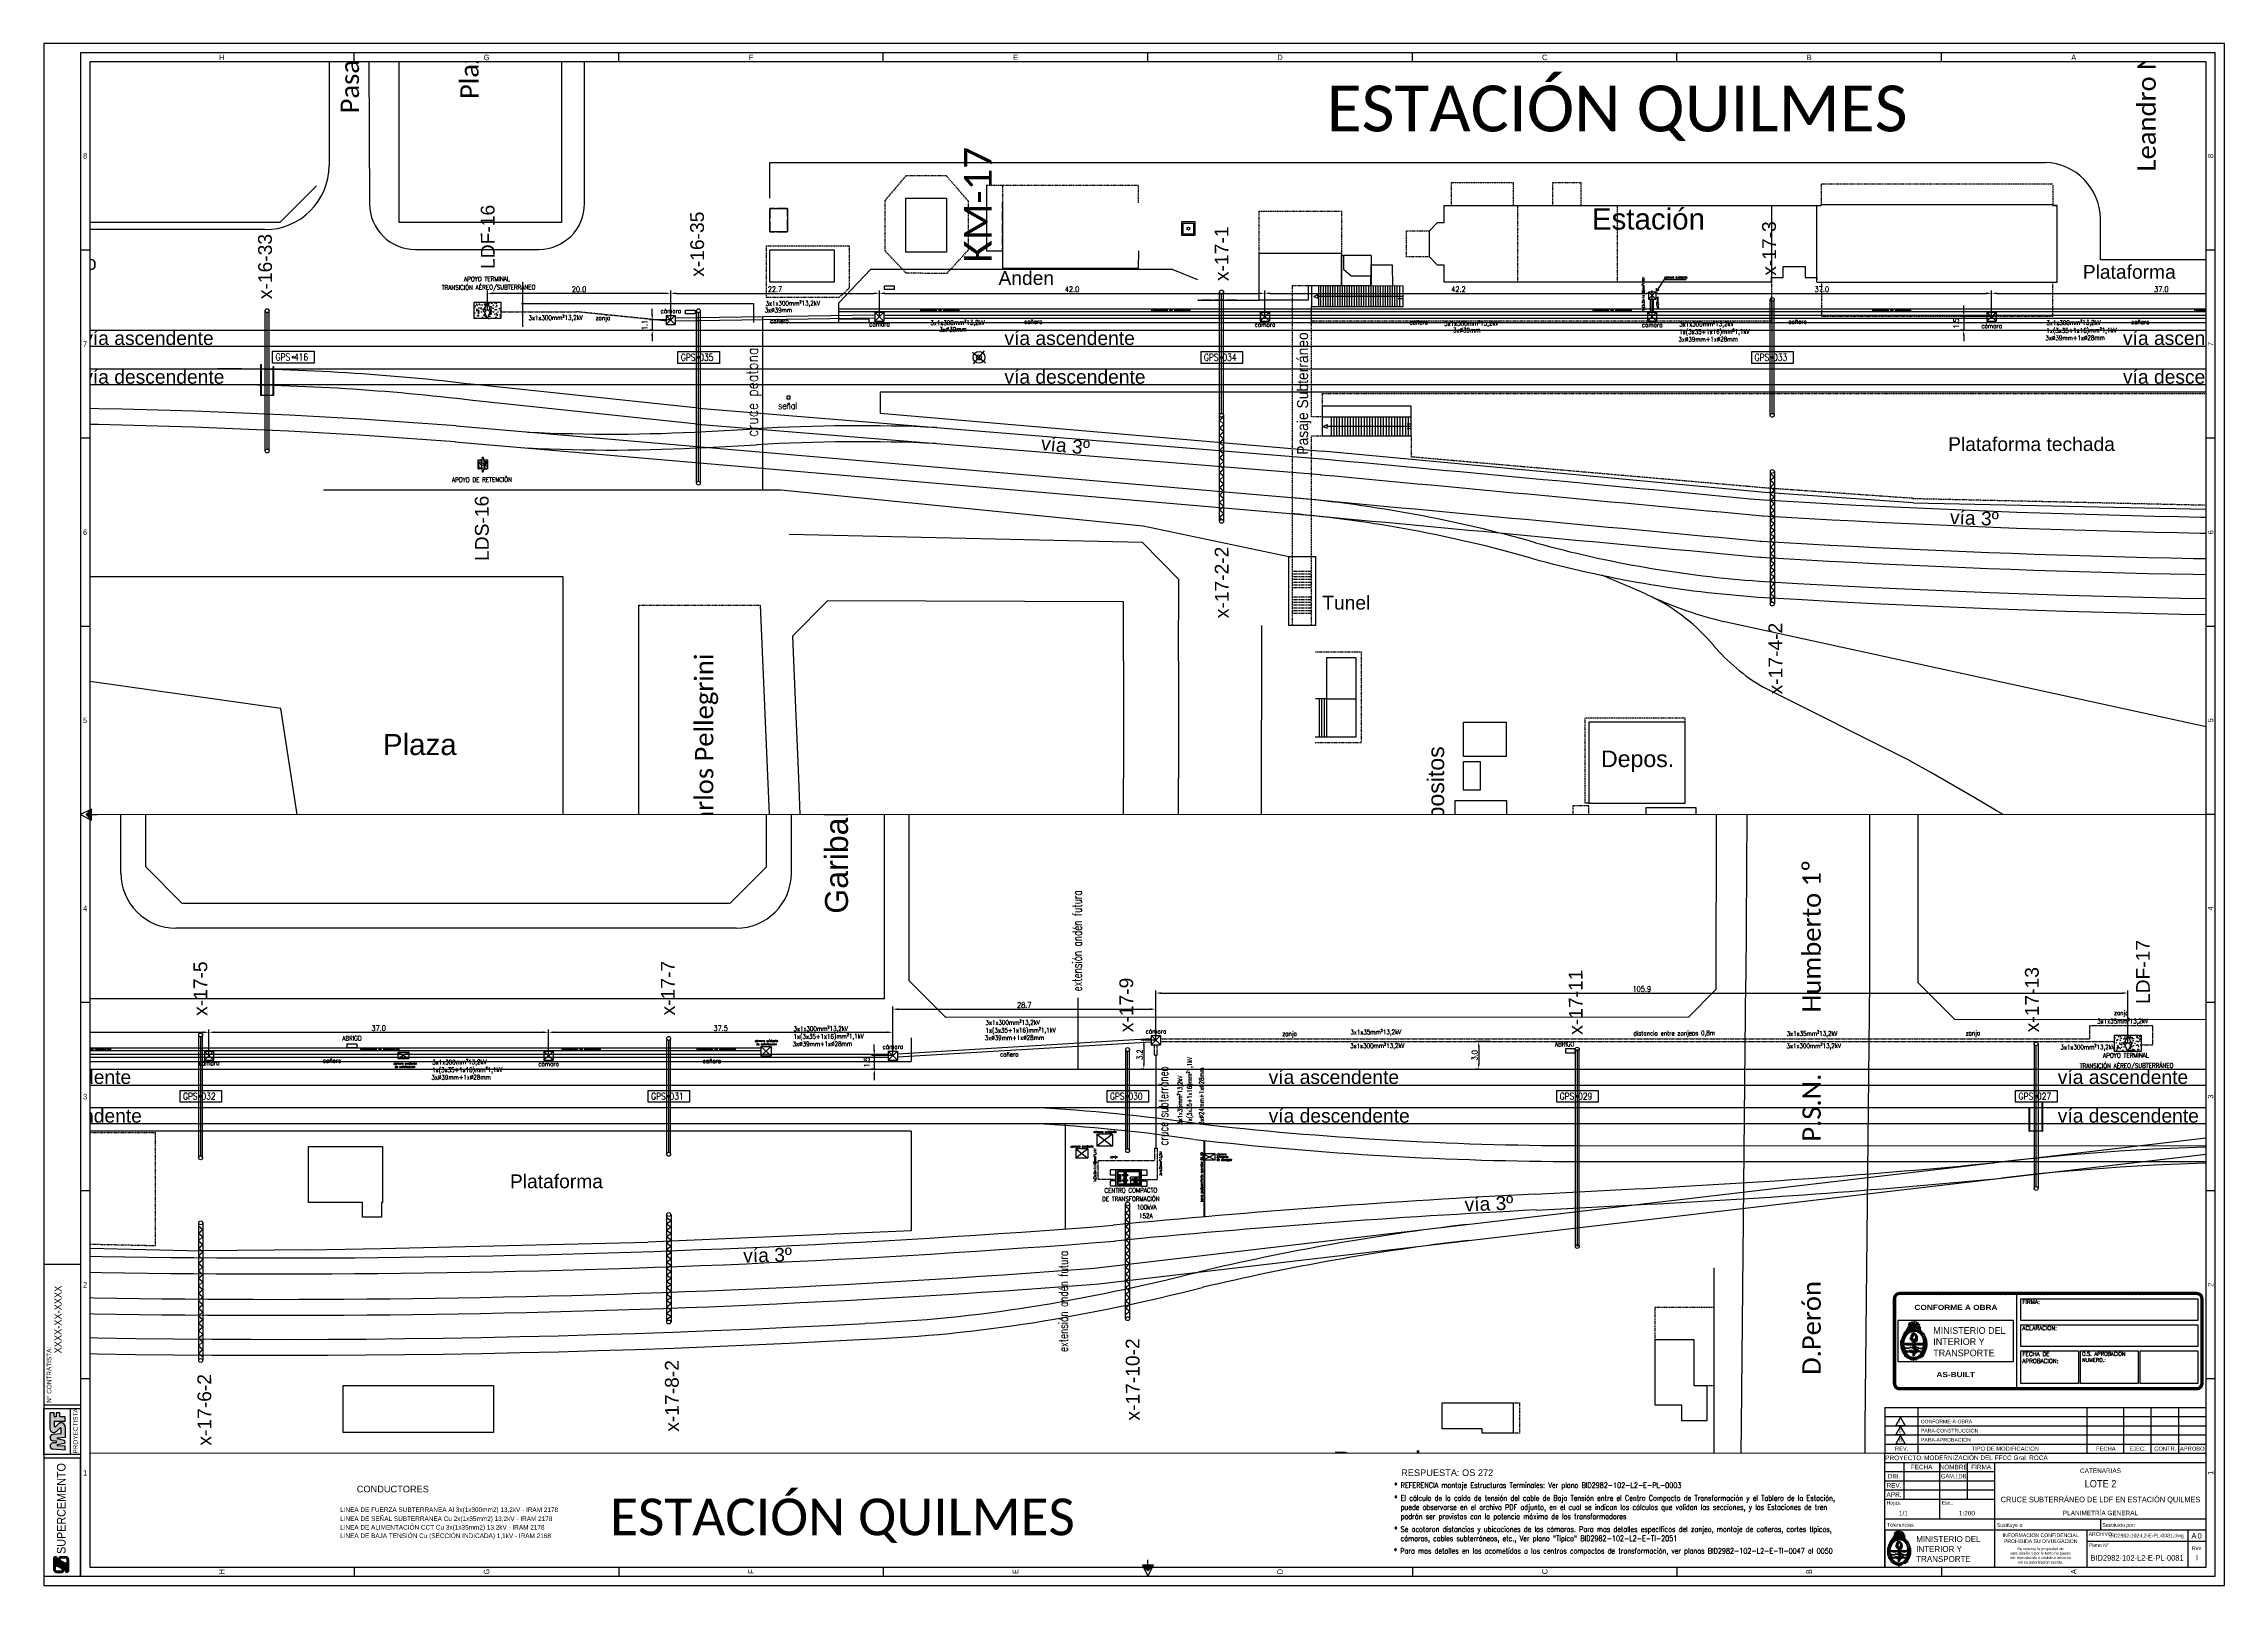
# Paper-space layout 'Layout1' of a CAD drawing. Header units: millimetres. Extents: x -84 to 1104, y -33 to 807.
# The model-space entities are those that its viewports show. They can reach past a viewport. Long polylines and large blocks are cut down to what shows.
import ezdxf
from ezdxf.enums import TextEntityAlignment as Align

# ---------------------------------------------------------------- set-up
doc = ezdxf.new("R2010")
doc.units = ezdxf.units.MM
doc.linetypes.add('DASHDOT2', pattern=[0.5, 0.25, -0.125, 0, -0.125])
doc.linetypes.add('HIDDEN2', pattern=[4.7625, 3.175, -1.5875])
for name, color, linetype in [('0_FORMATO', 7, 'Continuous'), ('C142', 142, 'Continuous'), ('CALLES', 8, 'Continuous'), ('CERODOS', 7, 'Continuous'), ('Descargador de sobretensión', 4, 'Continuous'), ('E4_ESQUEMAS', 2, 'Continuous'), ('EDIFICIOS', 8, 'Continuous'), ('ENABIEF', 8, 'Continuous'), ('LIMITE', 8, 'DASHDOT2'), ('LINEA02', 8, 'Continuous'), ('LINEA_02', 8, 'Continuous'), ('M_DIM', 1, 'Continuous'), ('n° de postación', 1, 'Continuous'), ('progresivas', 7, 'Continuous'), ('pórticos', 4, 'Continuous'), ('TEXT-02', 7, 'Continuous'), ('TEXTO', 7, 'Continuous'), ('textos', 7, 'Continuous'), ('Textos catenaria', 7, 'Continuous'), ('TMR', 8, 'Continuous'), ('VIAS', 3, 'Continuous'), ('vías', 8, 'Continuous')]:
    doc.layers.add(name, color=color, linetype=linetype)
doc.styles.add('ARIAL', font='arial.ttf', dxfattribs={"width": 0.8})
doc.styles.add('progresivas', font='calibri.ttf')
doc.styles.add('ROMAN_SIMPLEX', font='ROMANS')
doc.styles.add('ROMANS', font='arial.ttf', dxfattribs={"width": 0.7})
doc.styles.add('SANSSERIF', font='SAS_____.PFB', dxfattribs={"height": 0.4})
doc.styles.add('SIMPLEX', font='simplex.shx', dxfattribs={"width": 0.75})
doc.styles.add('STYLE1', font='arial.ttf')
doc.styles.add('TEXTO_SELLO', font='')
doc.styles.get('TEXTO_SELLO').set_extended_font_data('Arial Black', bold=True)
doc.linetypes.add('TRACKS', pattern='A,3.81,[130,ltypeshp.shx,S=6.35,R=0,X=0,Y=0],3.81', length=7.62)
doc.dimstyles.new('COTA-100', dxfattribs={"dimscale": 3, "dimtxt": 0.2, "dimasz": 0.2, "dimexe": 0.1, "dimexo": 0, "dimgap": 0.05, "dimtad": 1, "dimdec": 1, "dimzin": 0, "dimdsep": 46, "dimtxsty": 'SIMPLEX', "dimcen": 0.1, "dimclrd": 256, "dimclre": 256, "dimclrt": 256, "dimazin": 0, "dimtm": 1e-09, "dimtfac": 0.714286, "dimtdec": 1, "dimtmove": 2, "dimatfit": 2, "dimfxl": 0, "dimtolj": 1, "dimtzin": 0, "dimarcsym": 0})
pattern_1 = [(50, (-2624.04677, -773.78864), (0.45546167, -0.039847714), [0.047625, -0.523875]), (355, (-2624.04677, -773.78864), (-0.088107065, 0.47764161), [0.0381, -0.4191]), (100.451, (-2624.0088, -773.79196), (0.367356254, 0.43779172), [0.040475, -0.445225]), (46.1842, (-2624.04677, -773.66164), (0.6776976, -0.10510582), [0.0714375, -0.7858125]), (96.6356, (-2623.9903, -773.6704), (0.59351059, 0.61856389), [0.0607125, -0.6678375]), (351.184, (-2624.0468, -773.66164), (0.59351151, 0.6185628), [0.05715, -0.62865]), (21, (-2623.98327, -773.6934), (0.3790372, -0.255663796), [0.047625, -0.523875]), (326, (-2623.98327, -773.6934), (0.15450507, 0.460469915), [0.0381, -0.4191]), (71.4514, (-2623.9517, -773.7147), (0.53354123, 0.204807144), [0.040475, -0.445225]), (37.5, (-2624.04677, -773.78864), (0.007721508, 0.211387597), [0, -0.41402, 0, -0.42545, 0, -0.4206875]), (7.5, (-2624.04677, -773.78864), (0.167049156, 0.250451437), [0, -0.24257, 0, -0.404495, 0, -0.1603375]), (327.5, (-2624.18837, -773.78864), (0.338976488, -0.01432186), [0, -0.15875, 0, -0.4953, 0, -0.657225]), (317.5, (-2624.25187, -773.78864), (0.370322953, 0.063566228), [0, -0.206375, 0, -0.32893, 0, -0.466725])]

# ---------------------------------------------------------------- blocks, each defined once
blk = doc.blocks.new('ROTULO_CARATULA')
at = {"layer": '0_FORMATO', "color": 255}
for p, q in [((0, 0), (0, 62)), ((0, 52), (60, 52)), ((10.6, 37), (10.6, 57)), ((30, 37), (30, 57)), ((45, 37), (45, 57)), ((60, 0), (60, 57)), ((0, 47), (60, 47)), ((0, 42), (60, 42)), ((0, 37), (60, 37)), ((30, 26), (30, 37)), ((175, 26), (0, 26)), ((117.5, 26), (117.5, 20)), ((175, 20), (0, 20)), ((0, 19.4), (0, 0)), ((60, 0), (60, 19.2)), ((110, 20), (110, 0)), ((175, 14), (110, 14)), ((165, 20), (165, 0)), ((0, 0), (175, 0))]:
    blk.add_line(p, q, dxfattribs=at)
at = {"layer": '0_FORMATO', "color": 7}
for p, q in [((0, 62), (175, 62)), ((0, 57), (175, 57))]:
    blk.add_line(p, q, dxfattribs=at)
at = {"layer": '0_FORMATO', "color": 253}
for p, q in [((0, 19.9), (0, 17.7)), ((2.2, 11.9), (2.3, 12.2)), ((2.2, 11.7), (2.2, 11.9)), ((2.3, 12.2), (2.4, 12.4)), ((2.4, 12.4), (2.5, 12.6)), ((2.5, 12.6), (2.6, 12.8)), ((2.6, 12.8), (2.7, 13.1)), ((2.7, 13.1), (2.8, 13.3)), ((2.8, 13.3), (3, 13.5)), ((3, 13.5), (3.1, 13.8)), ((3.1, 13.8), (3.2, 14)), ((3.2, 14), (3.3, 14.2)), ((3.3, 14.2), (3.4, 14.4)), ((3.4, 14.4), (3.6, 14.6)), ((3.6, 14.6), (3.7, 14.9)), ((3.7, 14.9), (3.8, 15.1)), ((3.8, 15.1), (4, 15.3)), ((4, 15.3), (4.1, 15.5)), ((4.1, 15.5), (4.3, 15.7)), ((4.3, 15.7), (4.4, 16)), ((4.4, 16), (4.6, 16.2)), ((4.6, 16.2), (4.7, 16.4)), ((4.7, 16.4), (4.9, 16.6)), ((4.9, 16.6), (5, 16.8)), ((5, 16.8), (5.2, 17)), ((5.2, 18.2), (6, 19.1)), ((5.4, 18), (5.2, 18.2)), ((5.2, 17.4), (5.4, 17.7)), ((5.2, 17), (5.3, 17.2)), ((5.3, 17.2), (5.5, 17.4)), ((5.5, 17.9), (5.4, 18)), ((5.4, 17.7), (5.5, 17.8)), ((5.5, 17.8), (5.5, 17.9)), ((6, 19.1), (6.3, 19)), ((6.3, 19), (6.4, 19.1)), ((6.4, 19.1), (6.6, 19.3)), ((6.6, 19.3), (7.4, 18.8)), ((7.4, 18.8), (7.7, 19.3)), ((7.7, 19.3), (7.9, 18.8)), ((7.9, 18.8), (8.2, 19.6)), ((8.2, 19.6), (9.6, 19.1)), ((9.6, 19.1), (9.3, 18.2)), ((9.3, 18.2), (10.4, 18.2)), ((10.4, 18.2), (10.1, 16.6)), ((10.1, 16.6), (10.4, 16.7)), ((10.4, 16.7), (10.7, 16.8)), ((10.7, 16.8), (10.9, 16.9)), ((10.8, 16.6), (10.7, 16.4)), ((10.7, 16.4), (10.7, 16.2)), ((10.7, 16.2), (10.8, 16)), ((11, 17), (10.8, 16.8)), ((10.8, 16.8), (10.8, 16.6)), ((10.8, 16), (10.8, 15.8)), ((10.8, 15.8), (10.9, 15.6)), ((10.9, 15.6), (11, 15.4)), ((11, 15.4), (11.2, 15.2)), ((11.2, 15.2), (11.3, 14.9)), ((11.3, 14.9), (11.5, 14.7)), ((11.5, 14.7), (11.6, 14.5)), ((11.6, 14.5), (11.8, 14.2)), ((11.8, 14.2), (12, 14)), ((12, 14), (12.2, 13.8)), ((12.2, 13.8), (12.3, 13.6)), ((12.3, 13.6), (12.5, 13.4)), ((12.5, 13.4), (12.7, 13.2)), ((12.7, 13.2), (12.8, 13)), ((12.8, 13), (12.9, 12.8)), ((12.9, 12.8), (13, 12.6)), ((13, 12.6), (13.1, 12.5)), ((13.1, 12.5), (13.2, 12.3)), ((13.2, 12.3), (13.3, 12.1)), ((13.3, 12.1), (13.4, 11.9)), ((1.6, 9.3), (1.7, 9.6)), ((1.6, 9.1), (1.6, 9.3)), ((1.6, 8.8), (1.6, 9.1)), ((1.6, 8.6), (1.6, 8.8)), ((1.6, 8.3), (1.6, 8.6)), ((1.6, 8.1), (1.6, 8.3)), ((1.6, 7.8), (1.6, 8.1)), ((1.6, 7.6), (1.6, 7.8)), ((1.7, 7.3), (1.6, 7.6)), ((1.7, 10), (1.8, 10.3)), ((1.7, 9.8), (1.7, 10)), ((1.7, 9.6), (1.7, 9.8)), ((1.7, 7.1), (1.7, 7.3)), ((1.8, 6.8), (1.7, 7.1)), ((1.8, 10.5), (1.9, 10.8)), ((1.8, 10.3), (1.8, 10.5)), ((1.8, 6.6), (1.8, 6.8)), ((1.9, 6.3), (1.8, 6.6)), ((1.9, 11), (2, 11.2)), ((1.9, 10.8), (1.9, 11)), ((1.9, 6.1), (1.9, 6.3)), ((2, 5.8), (1.9, 6.1)), ((2, 11.2), (2.1, 11.5)), ((2.1, 5.6), (2, 5.8)), ((2.1, 11.5), (2.2, 11.7)), ((2.2, 5.3), (2.1, 5.6)), ((2.3, 5.1), (2.2, 5.3)), ((2.4, 4.8), (2.3, 5.1)), ((2.6, 4.5), (2.4, 4.8)), ((2.7, 4.3), (2.6, 4.5)), ((2.8, 4.1), (2.7, 4.3)), ((3, 3.8), (2.8, 4.1)), ((3.1, 3.6), (3, 3.8)), ((3.3, 3.4), (3.1, 3.6)), ((3.4, 3.2), (3.3, 3.4)), ((3.6, 3), (3.4, 3.2)), ((3.8, 2.8), (3.6, 3)), ((4, 2.6), (3.8, 2.8)), ((4.2, 2.4), (4, 2.6)), ((4.4, 2.2), (4.2, 2.4)), ((4.7, 2), (4.4, 2.2)), ((4.9, 1.9), (4.7, 2)), ((5.1, 1.7), (4.9, 1.9)), ((5.4, 1.6), (5.1, 1.7)), ((5.6, 1.5), (5.4, 1.6)), ((8.5, 1.8), (5.5, 2.1)), ((5.5, 2.1), (6.8, 1.3)), ((5.8, 1.4), (5.6, 1.5)), ((6.1, 1.3), (5.8, 1.4)), ((6.3, 1.3), (6.1, 1.3)), ((6.6, 1.3), (6.3, 1.3)), ((6.8, 1.3), (6.6, 1.3)), ((6.8, 1.3), (8.5, 1.8)), ((7.1, 1.3), (6.8, 1.3)), ((7.3, 1.2), (7.1, 1.3)), ((7.5, 1), (7.3, 1.2)), ((7.5, 0.8), (7.5, 1)), ((7.7, 0.5), (7.5, 0.8)), ((8.2, 1.3), (7.7, 0.5)), ((9.6, 1.6), (8.2, 1.3)), ((10.4, 2.6), (8.8, 1.8)), ((8.8, 1.8), (9.6, 1.6)), ((10.1, 1.8), (10.4, 2.6)), ((10.4, 1.9), (10.1, 1.8)), ((10.6, 2), (10.4, 1.9)), ((10.8, 2.1), (10.6, 2)), ((11, 2.3), (10.8, 2.1)), ((11.2, 2.4), (11, 2.3)), ((11.4, 2.5), (11.2, 2.4)), ((11.6, 2.7), (11.4, 2.5)), ((11.8, 2.9), (11.6, 2.7)), ((12, 3), (11.8, 2.9)), ((12.1, 3.2), (12, 3)), ((12.3, 3.4), (12.1, 3.2)), ((12.4, 3.6), (12.3, 3.4)), ((12.6, 3.8), (12.4, 3.6)), ((12.7, 4), (12.6, 3.8)), ((12.8, 4.2), (12.7, 4)), ((13, 4.4), (12.8, 4.2)), ((13.1, 4.6), (13, 4.4)), ((13.2, 4.8), (13.1, 4.6)), ((13.3, 5), (13.2, 4.8)), ((13.4, 5.3), (13.3, 5)), ((13.4, 11.9), (13.5, 11.6)), ((13.5, 5.5), (13.4, 5.3)), ((13.5, 11.6), (13.6, 11.4)), ((13.6, 5.7), (13.5, 5.5)), ((13.6, 11.4), (13.7, 11.2)), ((13.7, 6.2), (13.6, 6)), ((13.6, 6), (13.6, 5.7)), ((13.7, 11.2), (13.7, 10.9)), ((13.7, 10.9), (13.8, 10.7)), ((13.8, 6.4), (13.7, 6.2)), ((13.8, 10.7), (13.8, 10.5)), ((13.8, 10.5), (13.9, 10.2)), ((13.9, 6.9), (13.8, 6.7)), ((13.8, 6.7), (13.8, 6.4)), ((13.9, 10.2), (13.9, 10)), ((13.9, 10), (14, 9.7)), ((14, 7.7), (13.9, 7.4)), ((13.9, 7.4), (13.9, 7.2)), ((13.9, 7.2), (13.9, 6.9)), ((14, 9.7), (14, 9.5)), ((14, 9.5), (14, 9.2)), ((14, 9.2), (14, 9)), ((14, 9), (14, 8.7)), ((14, 8.7), (14, 8.5)), ((14, 8.5), (14, 8.2)), ((14, 8.2), (14, 7.9)), ((14, 7.9), (14, 7.7))]:
    blk.add_line(p, q, dxfattribs=at)
at = {"layer": '0_FORMATO'}
blk.add_line((60, 19.2), (60, 21.6), dxfattribs=at)
at = {"layer": '0_FORMATO', "color": 253}
for points in [[(0, 19.9), (0, 19.9)], [(2.2, 12.2), (2.2, 11.9), (2.2, 11.6), (2.2, 11.4), (2.3, 11.2), (2.5, 11.1), (2.7, 10.9), (2.5, 11.4), (3.3, 11.1), (2.2, 12.2)], [(3.3, 14.4), (3.1, 14.1), (3, 13.9), (2.8, 13.6), (2.7, 13.4), (2.6, 13.1), (2.6, 12.8), (2.5, 12.6), (2.5, 12.3), (2.5, 12), (2.6, 12.2), (2.7, 12.4), (2.9, 12.6), (3, 12.9), (3.1, 13.1), (3.2, 13.4), (3.3, 13.7), (3.3, 13.9), (3.3, 14.2), (3.3, 14.4)], [(2.7, 8.9), (7.4, 8.9), (7.4, 10), (7.2, 10.1), (7.1, 10.3), (6.9, 10.4), (6.8, 10.6), (6.7, 10.8), (6.6, 11), (6.5, 11.2), (6.5, 11.4), (6.4, 11.7), (6.4, 11.9), (6.4, 12.1), (6.4, 12.4), (6.4, 12.6), (6.5, 12.8), (6.6, 13), (6.6, 13.2), (6.8, 13.3), (6.9, 13.5), (7.1, 13.6), (7.2, 13.7), (7.4, 13.8), (7.7, 13.8), (7.9, 13.8), (8.1, 13.7), (8.3, 13.7), (8.5, 13.6), (8.6, 13.4), (8.8, 13.3), (8.9, 13.2), (9, 13), (9.1, 12.8), (9.2, 12.6), (9.3, 12.4), (9.3, 12.2), (9.4, 12), (9.4, 11.8), (9.4, 11.6), (9.3, 11.4), (9.3, 11.2), (9.2, 11), (9.1, 10.8), (9, 10.6), (8.9, 10.5), (8.8, 10.3), (8.6, 10.2), (8.4, 10.1), (8.2, 10), (8.2, 8.9), (12.6, 8.9), (12.6, 9.2), (12.6, 9.5), (12.6, 9.7), (12.5, 10), (12.5, 10.2), (12.5, 10.4), (12.4, 10.7), (12.4, 10.9), (12.3, 11.1), (12.3, 11.3), (12.2, 11.5), (12.1, 11.7), (12, 11.9), (12, 12.1), (11.9, 12.3), (11.8, 12.4), (11.7, 12.6), (11.6, 12.8), (11.5, 12.9), (11.4, 13.1), (11.3, 13.2), (11.2, 13.3), (11.1, 13.5), (10.9, 13.6), (10.8, 13.7), (10.7, 13.8), (10.6, 13.9), (10.4, 14), (10.3, 14.1), (10.1, 14.2), (10, 14.3), (9.9, 14.4), (9.7, 14.4), (9.6, 14.5), (9.4, 14.6), (9.3, 14.6), (9.1, 14.7), (9, 14.7), (8.8, 14.7), (8.7, 14.8), (8.5, 14.8), (8.3, 14.8), (8.2, 14.8), (8, 14.8), (7.9, 14.8), (7.7, 14.8), (7.6, 14.8), (7.4, 14.8), (7.2, 14.8), (7.1, 14.7), (6.9, 14.7), (6.8, 14.7), (6.6, 14.6), (6.5, 14.6), (6.3, 14.5), (6.2, 14.5), (6, 14.4), (5.9, 14.3), (5.7, 14.2), (5.6, 14.1), (5.4, 14.1), (5.3, 14), (5.1, 13.9), (5, 13.7), (4.9, 13.6), (4.7, 13.5), (4.6, 13.4), (4.5, 13.3), (4.3, 13.1), (4.2, 13), (4.1, 12.8), (4, 12.7), (3.9, 12.5), (3.8, 12.3), (3.7, 12.2), (3.6, 12), (3.5, 11.8), (3.4, 11.6), (3.3, 11.4), (3.2, 11.2), (3.2, 11), (3.1, 10.8), (3, 10.6), (3, 10.4), (2.9, 10.2), (2.9, 9.9), (2.8, 9.7), (2.8, 9.4), (2.8, 9.2), (2.7, 8.9)], [(2.7, 12.2), (3.3, 11.7), (3.3, 12.2), (2.7, 12.2)], [(3, 13.6), (2.9, 13.2), (2.9, 13), (2.9, 12.7), (3.1, 12.5), (3.3, 12.2), (3.2, 12.5), (3.3, 12.7), (3.6, 12.8), (3, 13.6)], [(3.3, 13.3), (3.3, 13), (3.3, 12.9), (3, 12.8), (3.3, 12), (3.5, 12.2), (3.6, 12.5), (3.6, 12.7), (3.6, 12.9), (3.5, 13.1), (3.3, 13.3)], [(3.8, 14.1), (3.8, 13.8), (3.8, 13.7), (3.6, 13.6), (3.3, 13.6), (4.1, 13), (4.7, 14.1), (3.8, 14.1)], [(3.6, 14.7), (3.8, 14.4), (3.6, 14.7)], [(3.8, 15), (3.8, 14.6), (3.7, 14.3), (3.8, 14.1), (3.9, 13.8), (4.1, 13.6), (4.1, 13.9), (4.2, 14.1), (4.3, 14.1), (4.7, 14.1), (4.4, 15), (3.8, 15)], [(4.4, 15.5), (4.7, 13.9), (5.5, 14.7), (4.4, 15.5)], [(4.7, 15.8), (4.7, 14.7), (5.7, 15), (5.5, 15.8), (4.7, 15.8)], [(6.3, 18.8), (5.5, 17.2), (4.9, 17.2), (4.9, 15.5), (5.2, 15.5), (5.4, 15.4), (5.5, 15.3), (5.4, 15.1), (5.2, 15), (5.4, 14.9), (5.7, 14.9), (5.9, 14.9), (6.2, 14.9), (6.5, 14.9), (6.8, 15), (7.1, 15), (7.4, 15.1), (7.7, 15.2), (7.9, 15.3), (8.2, 15.4), (8.4, 15.5), (8.6, 15.6), (8.8, 15.8), (5.7, 15.2), (6.3, 18.8)], [(6, 19.1), (5.2, 18.2), (5.5, 18.2), (5.8, 18.2), (5.9, 18.3), (6, 18.5), (6.1, 18.8), (6, 19.1)], [(5.7, 17.4), (5.5, 16.1), (5.7, 16.3), (5.8, 16.5), (5.9, 16.7), (5.9, 16.9), (5.9, 17.1), (5.7, 17.4)], [(5.7, 16.1), (5.7, 15.2), (6.3, 15.2), (6.3, 16.1), (5.7, 16.1)], [(6.6, 18.2), (6, 16.9), (6.2, 17.1), (6.4, 17.4), (6.5, 17.6), (6.6, 17.9), (6.6, 18.2)], [(6, 16.3), (6.8, 16.3), (6.6, 17.4), (7.7, 17.4), (7.4, 16.6), (8.2, 16.6), (7.9, 17.4), (8.8, 17.4), (8.8, 17), (8.8, 16.8), (9, 16.6), (9.3, 16.3), (9.3, 16.6), (9.2, 16.9), (9.1, 17.1), (9, 17.3), (8.9, 17.5), (8.8, 17.6), (8.6, 17.8), (8.5, 17.9), (8.3, 18), (8.2, 18), (8, 18.1), (7.9, 18.1), (7.7, 18.1), (7.5, 18), (7.4, 18), (7.2, 17.9), (7.1, 17.8), (6.9, 17.7), (6.7, 17.5), (6.6, 17.4), (6.5, 17.2), (6.3, 17), (6.2, 16.8), (6.1, 16.6), (6, 16.3)], [(6, 16.3), (6, 15.5), (6.6, 16.1), (7.4, 15.8), (7.1, 16), (6.9, 16.2), (6.7, 16.3), (6.4, 16.3), (6, 16.3)], [(6.8, 13.3), (7.7, 13), (6.3, 11.1), (9, 10.9), (8.2, 11.1), (9, 11.4), (9, 11.7), (8.9, 12), (8.8, 12.2), (8.8, 12.5), (8.7, 12.7), (8.6, 12.9), (8.4, 13.1), (8.3, 13.2), (8.1, 13.3), (7.9, 13.4), (7.7, 13.4), (7.5, 13.4), (7.2, 13.4), (6.8, 13.3)], [(6.6, 12.5), (6.3, 11.7), (6.6, 12.5)], [(6.5, 15.1), (6.7, 15.1), (6.5, 15.1)], [(8.2, 19.6), (8.1, 19.3), (7.9, 19.1), (7.8, 19.1), (7.6, 19.2), (7.4, 19.3), (6.6, 19.3), (6.7, 19.1), (6.8, 18.9), (7, 18.7), (7.1, 18.6), (7.3, 18.5), (7.5, 18.4), (7.7, 18.4), (7.9, 18.4), (8.2, 18.4), (8.4, 18.4), (8.6, 18.5), (8.9, 18.6), (9.1, 18.6), (9.3, 18.7), (9.6, 18.8), (8.2, 19.6)], [(6.6, 17.4), (6.7, 17.1), (6.8, 16.9), (7, 16.7), (7.1, 16.6), (7.4, 16.5), (7.6, 16.4), (7.9, 16.3), (7.7, 17.4), (6.6, 17.4)], [(6.6, 16.1), (6.6, 15.5), (7.1, 15.5), (6.6, 16.1)], [(6.8, 13.9), (6.6, 12.8), (7.4, 13.9), (6.8, 13.9)], [(6.8, 17.4), (6.8, 16.9), (7.4, 16.9), (7.4, 17.4), (6.8, 17.4)], [(6.8, 12.2), (7.7, 13), (7.3, 13), (7.1, 12.9), (7, 12.8), (6.9, 12.5), (6.8, 12.2)], [(6.9, 18.3), (7, 18.2), (6.9, 18.3)], [(7.4, 15.5), (8.8, 15.8), (8.8, 15), (9, 15.1), (9.3, 15.1), (9.5, 15.2), (9.7, 15.2), (9.9, 15.2), (10.1, 15.2), (10.1, 15.1), (10.2, 14.9), (10.1, 14.7), (10.9, 15), (10.9, 15.5), (10.8, 15.6), (10.6, 15.6), (10.4, 15.7), (10.1, 15.8), (9.9, 15.9), (9.7, 16), (9.5, 16.1), (9.2, 16.2), (9, 16.2), (8.8, 16.3), (8.6, 16.3), (8.4, 16.3), (8.2, 16.3), (8, 16.3), (7.9, 16.2), (7.7, 16.1), (7.6, 15.9), (7.5, 15.8), (7.4, 15.5)], [(7.4, 14.1), (8.2, 13.9), (7.4, 14.1)], [(7.6, 13.8), (7.8, 13.7), (7.6, 13.8)], [(7.7, 16.1), (7.9, 15.8), (7.7, 16.1)], [(7.8, 19.2), (7.8, 19), (7.8, 19.2)], [(7.9, 17.4), (7.9, 16.9), (8.8, 16.9), (8.8, 17.4), (7.9, 17.4)], [(7.9, 13.9), (8.8, 13.3), (7.9, 13.9)], [(8.2, 16.9), (9, 16.3), (8.2, 16.9)], [(8.5, 18.5), (8.5, 18), (9, 18), (8.5, 18.5)], [(8.8, 18), (9.9, 16.3), (9.8, 16.6), (9.6, 16.9), (9.5, 17.2), (9.4, 17.4), (9.2, 17.6), (9, 17.8), (8.8, 18)], [(8.8, 13.3), (8.8, 12), (8.8, 13.3)], [(9, 18.8), (9.3, 15.8), (10.7, 15.5), (10.7, 16.6), (10.1, 16.6), (10.4, 18.2), (9, 18.8)], [(9, 15.2), (10.4, 15), (9, 15.2)], [(9, 12.5), (9.3, 10.3), (9.4, 10.6), (9.5, 10.9), (9.5, 11.2), (9.5, 11.4), (9.4, 11.7), (9.3, 12), (9.2, 12.2), (9, 12.5)], [(9.1, 12.9), (9.2, 12.7), (9.1, 12.9)], [(9.7, 17.2), (9.8, 17.1), (9.7, 17.2)], [(10.1, 14.7), (11.5, 13), (12, 13.6), (12.9, 13), (12.6, 13.9), (11.2, 13.6), (11.2, 13.9), (11.1, 14.2), (10.9, 14.3), (10.7, 14.5), (10.5, 14.6), (10.1, 14.7)], [(10.7, 15), (12, 13.6), (12, 13.9), (11.9, 14.2), (11.8, 14.5), (11.7, 14.6), (11.5, 14.8), (11.3, 14.9), (11, 14.9), (10.7, 15)], [(11.4, 13.8), (11.6, 13.7), (11.4, 13.8)], [(12, 13.6), (11.9, 13.3), (11.8, 13), (11.8, 12.8), (11.9, 12.6), (12, 12.5), (12.3, 12.3), (12.6, 12.2), (12, 11.7), (12.3, 10.9), (13.4, 10.9), (13.1, 13), (12, 13.6)], [(12.2, 12.1), (12.4, 12), (12.2, 12.1)], [(13.1, 12.2), (13.1, 12), (13.1, 11.8), (13.1, 11.5), (13, 11.3), (12.9, 11.1), (12.9, 10.8), (12.9, 10.6), (12.8, 10.4), (12.9, 10.2), (12.9, 10.1), (13, 9.9), (13.2, 9.8), (13.4, 9.8), (12.9, 10.3), (14, 10.3), (13.1, 12.2)], [(12.9, 12.5), (13.1, 12.2), (12.9, 12.5)], [(1.4, 10.3), (1.4, 8.1), (1.6, 8.9), (2.5, 9.2), (2.3, 9.4), (2.2, 9.5), (2.1, 9.6), (2.1, 9.6), (2.2, 9.7), (2.5, 9.8), (1.4, 10.3)], [(6, 11.7), (6.1, 11.4), (6.2, 11.1), (6.3, 10.9), (6.4, 10.7), (6.6, 10.6), (6.8, 10.5), (7.1, 10.4), (7.4, 10.3), (7.4, 8.9), (2.7, 8.9), (2.8, 9.2), (2.8, 9.5), (2.8, 9.7), (2.8, 10), (2.9, 10.3), (2.9, 10.5), (2.8, 10.8), (2.7, 11), (2.6, 11.2), (2.5, 11.4), (2.7, 10.9), (1.9, 11.1), (1.6, 10), (2.2, 10.6), (1.9, 9.2), (2.5, 7.6), (2.7, 8.7), (7.4, 8.7), (7.4, 6.8), (7.9, 8.7), (8.2, 8.7), (8.5, 8.7), (8.7, 8.7), (9, 8.7), (9.3, 8.7), (9.5, 8.7), (9.8, 8.7), (10.1, 8.7), (10.3, 8.7), (10.6, 8.7), (10.9, 8.7), (11.1, 8.7), (11.4, 8.7), (11.6, 8.6), (11.9, 8.6), (12.1, 8.5), (12.4, 8.4), (12.6, 8.3), (12.8, 8.2), (13.1, 8.1), (13.3, 7.9), (13.5, 7.8), (13.7, 7.6), (12.6, 7.8), (12, 4.8), (10.7, 5.1), (11.5, 4.6), (10.1, 2.6), (11.2, 2.6), (12.6, 5.9), (13.7, 5.7), (12.9, 6.2), (12.9, 7.3), (13.7, 6.5), (14, 10.3), (13.1, 8.4), (13.1, 9.5), (12.9, 9.4), (12.6, 9.3), (12.4, 9.2), (12.1, 9.1), (11.8, 9), (11.6, 9), (11.3, 8.9), (11, 8.9), (10.7, 8.9), (10.5, 8.9), (10.2, 8.9), (9.9, 8.9), (9.6, 8.9), (9.3, 8.9), (9, 8.9), (8.8, 8.9), (8.5, 8.9), (8.2, 8.9), (7.9, 8.9), (8.5, 10.6), (7.1, 11.1), (7.1, 10.8), (7, 10.7), (6.9, 10.6), (6.6, 10.6), (6.3, 10.6), (6, 11.7)], [(1.6, 8.9), (1.7, 8.6), (1.8, 8.3), (1.8, 8.1), (2, 7.9), (2.2, 7.7), (2.5, 7.6), (1.9, 8.1), (2.5, 8.9), (1.6, 8.9)], [(1.6, 7.8), (1.6, 6.5), (1.9, 7.3), (2.5, 6.8), (2.5, 7.1), (2.5, 7.3), (2.3, 7.5), (2.2, 7.6), (1.9, 7.7), (1.6, 7.8)], [(1.9, 7.3), (1.6, 6.2), (2.7, 6.2), (1.9, 7.3)], [(1.9, 10.6), (1.9, 10), (2.5, 10), (1.9, 10.6)], [(2.7, 6.8), (1.9, 5.7), (3, 5.4), (2.7, 6.8)], [(1.9, 5.1), (3.3, 4.8), (3, 5.9), (1.9, 5.1)], [(2, 11.8), (2.1, 11.6), (2, 11.8)], [(2.1, 9.7), (2.3, 9.6), (2.1, 9.7)], [(2.1, 8.3), (2.3, 8.2), (2.1, 8.3)], [(2.3, 5.2), (2.4, 5), (2.3, 5.2)], [(2.5, 4.3), (4.4, 3.5), (4.4, 4.8), (4.1, 4.9), (3.8, 5), (3.6, 5), (3.3, 4.9), (3.1, 4.8), (2.9, 4.7), (2.7, 4.5), (2.5, 4.3)], [(2.7, 8.7), (3, 8.6), (3.2, 8.5), (3.5, 8.4), (3.8, 8.4), (4, 8.4), (4.3, 8.3), (4.6, 8.3), (4.9, 8.3), (5.2, 8.3), (5.5, 8.3), (5.7, 8.3), (6, 8.3), (6.3, 8.4), (6.6, 8.4), (6.9, 8.4), (7.1, 8.4), (7.4, 8.4), (7.1, 8.5), (6.9, 8.6), (6.6, 8.6), (6.4, 8.7), (6.1, 8.7), (5.8, 8.7), (5.5, 8.7), (5.2, 8.7), (5, 8.7), (4.7, 8.7), (4.4, 8.7), (4.1, 8.7), (3.8, 8.7), (3.5, 8.7), (3.3, 8.7), (3, 8.7), (2.7, 8.7)], [(2.7, 8.4), (2.8, 8.1), (2.8, 7.9), (2.9, 7.6), (3, 7.4), (3.1, 7.3), (3.3, 7.1), (3.4, 7), (3.6, 7), (3.7, 6.9), (3.9, 6.8), (4.1, 6.8), (4.3, 6.8), (4.5, 6.8), (4.7, 6.8), (4.9, 6.8), (5.2, 6.9), (5.4, 6.9), (5.6, 7), (5.8, 7), (6.1, 7.1), (6.3, 7.1), (6.5, 7.2), (6.7, 7.2), (7, 7.2), (7.2, 7.3), (7.4, 7.3), (7.4, 8.4), (2.7, 8.4)], [(2.7, 7.3), (3, 7), (2.7, 7.3)], [(2.7, 7), (3, 6.8), (2.7, 7)], [(2.7, 4.6), (2.9, 4.3), (3, 4), (3.1, 3.9), (3.3, 3.7), (3.5, 3.6), (3.8, 3.5), (3.7, 3.8), (3.6, 4), (3.5, 4.2), (3.3, 4.3), (3.1, 4.5), (2.7, 4.6)], [(2.8, 10.4), (2.9, 10.2), (2.8, 10.4)], [(3, 6.2), (3.1, 6), (3.3, 5.9), (3.4, 5.8), (3.6, 5.7), (3.9, 5.6), (4.1, 5.5), (4.3, 5.4), (4.6, 5.4), (4.9, 5.3), (5.2, 5.3), (5.5, 5.3), (5.8, 5.3), (6.1, 5.2), (6.4, 5.2), (6.7, 5.2), (7, 5.3), (7.3, 5.3), (7.5, 5.3), (7.8, 5.3), (8.1, 5.3), (8.3, 5.3), (8.6, 5.4), (8.8, 5.4), (8.8, 6.2), (9, 6.1), (9.2, 6), (9.4, 5.9), (9.6, 5.8), (9.8, 5.7), (10, 5.6), (10.2, 5.5), (10.4, 5.4), (10.6, 5.3), (10.8, 5.3), (11, 5.3), (11.2, 5.3), (11.4, 5.3), (11.6, 5.4), (11.8, 5.4), (11.9, 5.6), (12.1, 5.7), (12.2, 5.9), (12.3, 6.2), (12.1, 6.2), (11.8, 6.3), (11.5, 6.3), (11.3, 6.4), (11, 6.4), (10.8, 6.5), (10.5, 6.5), (10.2, 6.6), (10, 6.7), (9.7, 6.7), (9.5, 6.8), (9.2, 6.8), (8.9, 6.8), (8.7, 6.9), (8.4, 6.9), (8.2, 6.9), (7.9, 6.9), (7.6, 6.8), (7.4, 6.8), (8.8, 6.5), (8.4, 6.4), (8.1, 6.4), (7.9, 6.4), (7.7, 6.4), (7.5, 6.6), (7.3, 6.8), (7.1, 7), (3, 6.2)], [(3, 6.2), (4.1, 6.5), (3.8, 6.6), (3.5, 6.6), (3.3, 6.5), (3, 6.2)], [(3, 3.7), (3.3, 2.9), (4.1, 3.2), (3, 3.7)], [(3.3, 5.4), (3.6, 5.1), (3.3, 5.4)], [(3.6, 3.2), (3.8, 2.9), (3.9, 2.7), (4.1, 2.6), (4.4, 2.5), (4.6, 2.4), (4.9, 2.4), (5.2, 2.4), (4.7, 3.5), (3.6, 3.2)], [(3.6, 2.9), (3.8, 2.6), (3.6, 2.9)], [(7.4, 2.9), (7.4, 4.6), (3.8, 4.8), (3.9, 4.6), (4.1, 4.4), (4.2, 4.2), (4.3, 4), (4.5, 3.8), (4.6, 3.6), (4.8, 3.4), (5, 3.3), (5.1, 3.1), (5.3, 3), (5.5, 2.9), (5.7, 2.8), (5.9, 2.7), (6.1, 2.6), (6.3, 2.5), (6.5, 2.4), (6.7, 2.3), (6.9, 2.3), (7.1, 2.3), (7.3, 2.2), (7.5, 2.2), (7.7, 2.2), (7.9, 2.2), (8.1, 2.2), (8.3, 2.2), (8.5, 2.3), (8.7, 2.3), (8.9, 2.4), (9.1, 2.4), (9.3, 2.5), (9.5, 2.6), (9.7, 2.7), (9.9, 2.8), (10.1, 2.9), (10.3, 3.1), (10.5, 3.2), (10.6, 3.4), (10.8, 3.5), (10.9, 3.7), (11.1, 3.9), (11.2, 4.1), (11.4, 4.3), (11.5, 4.6), (11.2, 4.7), (10.9, 4.8), (10.6, 4.9), (10.3, 4.9), (10.1, 4.9), (9.9, 4.9), (9.7, 4.9), (9.5, 4.8), (9.4, 4.8), (9.2, 4.7), (9, 4.6), (8.9, 4.5), (8.8, 4.4), (8.6, 4.2), (8.5, 4.1), (8.3, 3.9), (8.1, 3.7), (8, 3.5), (7.8, 3.3), (7.6, 3.1), (7.4, 2.9)], [(4.1, 6.8), (5.5, 6.5), (4.1, 6.8)], [(4.1, 4), (4.4, 3.7), (4.1, 4)], [(4.9, 2.9), (4.9, 2.6), (4.8, 2.5), (4.7, 2.4), (4.4, 2.4), (4.1, 2.4), (5.2, 1.8), (6.8, 1.8), (4.9, 2.9)], [(4.4, 3.7), (5.2, 2.9), (4.4, 3.7)], [(4.5, 5.2), (4.6, 5), (4.5, 5.2)], [(4.8, 5.3), (5, 5.2), (4.8, 5.3)], [(5.2, 5.1), (6.6, 5.4), (6.3, 5.5), (6, 5.6), (5.8, 5.6), (5.6, 5.5), (5.4, 5.4), (5.2, 5.1)], [(5.2, 2.9), (5.5, 2.6), (5.2, 2.9)], [(5.2, 2.1), (5.4, 1.8), (5.6, 1.6), (5.8, 1.5), (6, 1.3), (6.3, 1.2), (6.5, 1.1), (6.8, 1), (5.2, 2.1)], [(5.4, 2.3), (5.6, 2.2), (5.4, 2.3)], [(5.6, 6.8), (5.7, 6.7), (5.6, 6.8)], [(5.7, 7), (7.4, 7), (5.7, 7)], [(5.7, 5.4), (6.6, 4.8), (5.7, 5.4)], [(5.7, 2.6), (6, 2.4), (5.7, 2.6)], [(6, 7.3), (6.3, 7), (6, 7.3)], [(6.3, 10.9), (7.4, 10.6), (6.3, 10.9)], [(6.3, 5.4), (6.6, 5.1), (6.3, 5.4)], [(6.3, 4.8), (6.6, 4.6), (6.3, 4.8)], [(6.3, 2.4), (6.6, 2.1), (6.3, 2.4)], [(6.6, 10.9), (7.4, 11.4), (6.6, 10.9)], [(6.6, 10.3), (7.4, 10), (6.6, 10.3)], [(6.6, 5.7), (6.6, 5.1), (7.4, 5.1), (6.6, 5.7)], [(6.6, 4.6), (6.9, 4.6), (7.2, 4.7), (7.4, 4.8), (7.6, 4.9), (7.8, 5.1), (7.9, 5.4), (7.6, 5.3), (7.3, 5.3), (7.1, 5.2), (6.9, 5.1), (6.7, 4.9), (6.6, 4.6)], [(6.8, 4.8), (7.1, 4.6), (6.8, 4.8)], [(6.9, 1.6), (7, 1.5), (6.9, 1.6)], [(7.1, 7), (7.2, 6.7), (7.3, 6.5), (7.4, 6.4), (7.6, 6.3), (7.9, 6.2), (7.1, 7)], [(7.1, 1.8), (7.9, 1.6), (7.4, 0.7), (8.8, 1.8), (7.1, 1.8)], [(7.4, 4.6), (7.4, 3.2), (7.4, 4.6)], [(7.4, 3.2), (7.7, 2.9), (7.4, 3.2)], [(7.6, 1.5), (7.8, 1.4), (7.6, 1.5)], [(7.9, 5.1), (7.7, 3.2), (7.9, 5.1)], [(7.7, 3.2), (7.9, 2.9), (7.7, 3.2)], [(7.8, 0.8), (7.8, 0.6), (7.8, 0.8)], [(8.2, 11.4), (9, 11.1), (7.9, 10.9), (9.3, 10.3), (9.3, 11.4), (8.2, 11.4)], [(7.9, 10.3), (7.9, 8.9), (8.2, 10), (9.3, 10), (7.9, 10.3)], [(7.9, 8.7), (7.9, 8.3), (8, 8), (8, 7.8), (8.1, 7.5), (8.3, 7.3), (8.5, 7), (7.9, 8.7)], [(7.9, 6.8), (7.9, 6.2), (8.5, 6.2), (8.5, 6.8), (7.9, 6.8)], [(7.9, 4.6), (7.9, 3.2), (7.9, 4.6)], [(8.2, 8.7), (8.5, 8.6), (8.7, 8.5), (9, 8.4), (9.2, 8.4), (9.5, 8.4), (9.8, 8.3), (10.1, 8.3), (10.4, 8.3), (10.6, 8.3), (10.9, 8.3), (11.2, 8.3), (11.5, 8.4), (11.8, 8.4), (12.1, 8.4), (12.3, 8.4), (12.6, 8.4), (12.3, 8.5), (12.1, 8.6), (11.8, 8.6), (11.6, 8.7), (11.3, 8.7), (11, 8.7), (10.7, 8.7), (10.4, 8.7), (10.2, 8.7), (9.9, 8.7), (9.6, 8.7), (9.3, 8.7), (9, 8.7), (8.7, 8.7), (8.5, 8.7), (8.2, 8.7)], [(8.2, 8.4), (8.3, 8.2), (8.4, 8), (8.5, 7.9), (8.6, 7.7), (8.7, 7.5), (8.9, 7.4), (9, 7.3), (9.2, 7.1), (9.4, 7), (9.6, 6.9), (9.7, 6.9), (9.9, 6.8), (10.1, 6.7), (10.3, 6.7), (10.5, 6.7), (10.7, 6.6), (10.9, 6.6), (11.1, 6.6), (11.3, 6.7), (11.4, 6.7), (11.6, 6.8), (11.8, 6.9), (11.9, 7), (12.1, 7.1), (12.2, 7.2), (12.3, 7.3), (12.4, 7.5), (12.5, 7.7), (12.5, 7.9), (12.6, 8.1), (12.6, 8.4), (8.2, 8.4)], [(8.2, 5.4), (8.2, 4.6), (8.8, 4.6), (8.8, 5.4), (8.2, 5.4)], [(8.4, 11.9), (8.6, 11.8), (8.4, 11.9)], [(8.5, 7.3), (9.6, 6.8), (8.5, 7.3)], [(8.5, 6.5), (8.8, 6.2), (8.5, 6.5)], [(8.5, 5.9), (8.8, 5.1), (8.5, 5.9)], [(9.3, 5.9), (8.5, 5.1), (8.8, 5.1), (9, 5.1), (9.2, 5.2), (9.3, 5.3), (9.4, 5.4), (9.4, 5.7), (9.3, 5.9)], [(8.8, 1.6), (8.5, 1), (9, 1), (8.8, 1.6)], [(8.7, 2), (8.8, 1.9), (8.7, 2)], [(8.8, 5.9), (9.3, 5.4), (9.3, 5.9), (8.8, 5.9)], [(8.8, 2.4), (9, 2.1), (8.8, 2.4)], [(8.9, 6.1), (9.1, 6), (8.9, 6.1)], [(9, 7.3), (9.3, 7), (9, 7.3)], [(9, 5.1), (9.3, 4.8), (9, 5.1)], [(9, 1.8), (10.1, 2.4), (9.8, 2.4), (9.6, 2.4), (9.4, 2.3), (9.2, 2.1), (9, 1.8)], [(9.2, 1.5), (9.4, 1.4), (9.2, 1.5)], [(9.6, 7), (9.6, 6.5), (10.1, 6.5), (9.6, 7)], [(9.6, 5.9), (9.9, 5.7), (9.6, 5.9)], [(9.8, 1.7), (9.9, 1.6), (9.8, 1.7)], [(9.9, 5.5), (10, 5.3), (9.9, 5.5)], [(9.9, 2.9), (10.1, 2.6), (9.9, 2.9)], [(10, 6.9), (10.2, 6.8), (10, 6.9)], [(10.1, 5.4), (10.4, 5.1), (10.1, 5.4)], [(10.1, 2.1), (11.5, 2.1), (10.1, 2.1)], [(10.3, 6.7), (10.5, 6.6), (10.3, 6.7)], [(11.2, 3.5), (11.1, 3.2), (11, 3.1), (11, 3), (11.1, 2.9), (11.2, 2.6), (11, 2.8), (10.9, 2.9), (10.8, 2.9), (10.6, 2.8), (10.4, 2.6), (12, 2.6), (12, 3.2), (11.2, 3.5)], [(10.5, 5.2), (10.6, 5), (10.5, 5.2)], [(10.7, 6.8), (10.9, 6.5), (10.7, 6.8)], [(10.9, 4.8), (11.2, 4.6), (10.9, 4.8)], [(11, 6.6), (11.1, 6.4), (11, 6.6)], [(11.2, 5.1), (12, 4.8), (11.2, 5.1)], [(11.2, 4.3), (11.5, 4), (11.2, 4.3)], [(11.4, 6.4), (11.6, 6.3), (11.4, 6.4)], [(11.8, 4.6), (12.3, 3.7), (11.5, 3.5), (12.3, 2.9), (13.1, 4.8), (11.8, 4.6)], [(11.5, 4), (12.3, 3.5), (11.5, 4)], [(12, 6.4), (12.1, 6.3), (12, 6.4)], [(12, 5.7), (12.3, 5.4), (12, 5.7)], [(12.2, 4.2), (12.4, 4.1), (12.2, 4.2)], [(12.3, 6.8), (12.6, 6.5), (12.3, 6.8)], [(12.6, 5.9), (12.3, 4.8), (12.6, 4.9), (12.8, 5), (13, 5.2), (13, 5.3), (12.9, 5.5), (12.8, 5.7), (12.6, 5.9)], [(12.4, 11.5), (12.5, 11.3), (12.4, 11.5)], [(12.6, 10.9), (12.6, 10.3), (13.1, 10.9), (12.6, 10.9)], [(12.6, 9.8), (12.6, 8.9), (12.6, 9.8)], [(12.6, 8.7), (12.6, 7.8), (12.6, 8.7)], [(12.9, 10.3), (13.4, 9.8), (13.1, 8.4), (13.3, 8.6), (13.5, 8.8), (13.6, 9), (13.6, 9.3), (13.7, 9.5), (13.7, 9.8), (13.7, 10), (13.7, 10.3), (13.7, 10.6), (12.9, 10.3)], [(12.9, 8.1), (13.7, 7.6), (12.9, 8.1)], [(12.9, 7.3), (12.9, 6.2), (13.7, 6.2), (13.7, 7.3), (12.9, 7.3)], [(13.1, 5.9), (13.1, 4.8), (13.1, 5.9)], [(14, 8.5), (14.1, 8.3), (14, 8.5)]]:
    blk.add_lwpolyline(points, dxfattribs=at)
at = {"layer": '0_FORMATO', "color": 255, "style": 'STYLE1'}
for s, p in [('PROYECTO:', (10.5, 59.5)), ('DIB.', (5, 49.5)), ('FECHA', (20, 54.5)), ('FIRMA', (52.5, 54.5)), ('APR.', (5, 39.5)), ('REV.', (5, 44.5))]:
    blk.add_text(s, height=2.5, dxfattribs=at).set_placement(p, align=Align.MIDDLE)
at = {"layer": '0_FORMATO', "color": 255, "style": 'STYLE1', "width": 0.8}
blk.add_text('NOMBRE', height=2.5, dxfattribs=at).set_placement((37.5, 54.5), align=Align.MIDDLE)
at = {"layer": '0_FORMATO', "color": 255, "style": 'STYLE1'}
for s, p in [('Hojas:', (1, 36)), ('Esc.:', (31, 36)), ('ARCHIVO:', (111, 19))]:
    blk.add_text(s, height=2, dxfattribs=at).set_placement(p, align=Align.TOP_LEFT)
at = {"layer": '0_FORMATO', "color": 255, "style": 'STYLE1', "width": 0.8}
for s, p in [('Tolerancias: ', (1.2, 24)), ('Sustituye a:', (61, 23.9)), ('Sustituido por:', (118.5, 23.9))]:
    blk.add_text(s, height=2, dxfattribs=at).set_placement(p, align=Align.TOP_LEFT)
at = {"layer": '0_FORMATO', "linetype": 'Continuous'}
for s, height, p in [('MINISTERIO DEL', 3.252, (17.1, 13.6)), ('TRANSPORTE', 3.25, (17.1, 2.8)), ('INTERIOR Y', 3.25, (17.1, 8.2))]:
    blk.add_text(s, height=height, dxfattribs=at).set_placement(p)
at = {"layer": '0_FORMATO', "color": 255, "style": 'STYLE1'}
for s, height, p in [('INFORMACION CONFIDENCIAL', 2, (84.9, 16.3)), ('PROHIBIDA SU DIVULGACION', 2, (84.9, 13.1)), ('ser reproducido o cedido a terceros', 1.5, (84.8, 4.4)), ('este diseño y por lo tanto no puede', 1.5, (84.8, 6.8)), ('Se reserva la propiedad de', 1.5, (84.8, 9.2)), ('sin su autorización escrita.', 1.5, (84.8, 1.9))]:
    blk.add_text(s, height=height, dxfattribs=at).set_placement(p, align=Align.CENTER)
at = {"layer": '0_FORMATO', "color": 254, "style": 'STYLE1'}
blk.add_text('Plano N°', height=2, dxfattribs=at).set_placement((111, 13), align=Align.TOP_LEFT)
at = {"layer": '0_FORMATO', "color": 255, "style": 'STYLE1'}
blk.add_text('A', height=3, dxfattribs=at).set_placement((168.4, 18.5), align=Align.TOP_CENTER)
at = {"layer": '0_FORMATO', "color": 254, "style": 'STYLE1'}
blk.add_text('Rev.', height=2, dxfattribs=at).set_placement((170.2, 11.3), align=Align.TOP_CENTER)
at = {"layer": '0_FORMATO', "color": 253, "style": 'STYLE1'}
for tag, p, height in [('NOM_PROYECTO', (21.4, 58.2), 2.5), ('HOJAS', (7.7, 28.1), 2.5), ('XXXXXXXXXX', (19.3, 22), 2.5), ('XXXX-X-XX-XXX-XXXX', (79.6, 21.9), 2), ('XXXX-X-XX-XXX-XXXX', (140.2, 21.9), 2)]:
    blk.add_attdef(tag, p, '', height=height, dxfattribs=at)
at = {"layer": '0_FORMATO', "color": 253, "style": 'STYLE1', "flags": 4}
for tag, width, p in [('DD/MM/AA', 0.9, (20.3, 49.5)), ('NOMB.', 0.7, (37.5, 49.5)), ('DD/MM/AA', 0.9, (20.3, 44.5)), ('DD/MM/AA', 0.9, (20.3, 39.5)), ('NOMB.', 0.7, (37.5, 44.5)), ('NOMB.', 0.7, (37.5, 39.5))]:
    blk.add_attdef(tag, text='', height=2.5, dxfattribs=dict(at, width=width)).set_placement(p, align=Align.MIDDLE)
at = {"layer": '0_FORMATO', "color": 254, "style": 'STYLE1', "flags": 4}
blk.add_attdef('SECTOR', text='', height=2.5, dxfattribs=at).set_placement((117.5, 51.2), align=Align.CENTER)
at = {"layer": '0_FORMATO', "color": 253, "style": 'STYLE1', "width": 0.9, "flags": 4}
for tag, p in [('DESCRIPCION_1', (117.5, 35.3)), ('EQUIPO', (117.5, 43.3)), ('XXXX-X-XX-XXX-XXXX', (137.4, 3.5))]:
    blk.add_attdef(tag, text='', height=4, dxfattribs=at).set_placement(p, align=Align.CENTER)
at = {"layer": '0_FORMATO', "color": 253, "style": 'STYLE1', "flags": 4}
for tag, height, p in [('ESCALA', 2.5, (44.7, 28.1)), ('DESCRIPCION_2', 2.5, (117.5, 28.2)), ('XX', 3, (170, 3.6))]:
    blk.add_attdef(tag, text='', height=height, dxfattribs=at).set_placement(p, align=Align.CENTER)
blk.add_attdef('XXXXXXXXXXX', text='', height=2.5, dxfattribs=at).set_placement((142.5, 16.9), align=Align.MIDDLE)
at = {"layer": '0_FORMATO', "color": 255, "style": 'STYLE1', "flags": 4}
blk.add_attdef('X', text='', height=3, dxfattribs=at).set_placement((171.5, 15.5), align=Align.CENTER)
blk = doc.blocks.new('*X0')
at = {"color": 0}
for p, q in [((95.7, 17.5), (98.6, 20.5)), ((95.8, 17.4), (98.6, 20.3)), ((95.8, 17.4), (98.6, 20.1)), ((95.9, 17.3), (98.6, 20)), ((96, 17.2), (98.6, 19.8)), ((96.1, 17.1), (98.6, 19.6)), ((96.2, 17), (98.6, 19.4)), ((96.3, 16.9), (98.6, 19.2)), ((96.4, 16.8), (98.6, 19.1)), ((96.5, 16.7), (98.6, 18.9)), ((96.6, 16.7), (98.6, 18.7)), ((96.6, 16.6), (98.6, 18.5)), ((96.7, 16.5), (98.6, 18.4)), ((96.8, 16.4), (98.6, 18.2)), ((96.9, 16.3), (98.6, 18)), ((97, 16.2), (98.6, 17.8)), ((97.1, 16.1), (98.6, 17.7)), ((97.2, 16), (98.6, 17.5)), ((97.3, 15.9), (98.6, 17.3)), ((97.3, 15.9), (98.6, 17.1)), ((97.4, 15.8), (98.6, 16.9)), ((97.5, 15.7), (98.6, 16.8)), ((97.6, 15.6), (98.6, 16.6)), ((97.7, 15.5), (98.6, 16.4)), ((97.8, 15.4), (98.6, 16.2)), ((97.9, 15.3), (98.6, 16.1)), ((98, 15.2), (98.6, 15.9)), ((98.1, 15.1), (98.6, 15.7)), ((98.1, 15.1), (98.6, 15.5)), ((98.2, 15), (98.6, 15.4)), ((98.3, 14.9), (98.6, 15.2)), ((98.4, 14.8), (98.6, 15)), ((98.5, 14.7), (98.6, 14.8)), ((98.6, 14.6), (98.6, 14.6))]:
    blk.add_line(p, q, dxfattribs=at)
blk = doc.blocks.new('*X1')
at = {"color": 0}
for p, q in [((95.7, 17.5), (98.6, 20.5)), ((95.8, 17.4), (98.6, 20.3)), ((95.8, 17.4), (98.6, 20.1)), ((95.9, 17.3), (98.6, 20)), ((96, 17.2), (98.6, 19.8)), ((96.1, 17.1), (98.6, 19.6)), ((96.2, 17), (98.6, 19.4)), ((96.3, 16.9), (98.6, 19.2)), ((96.4, 16.8), (98.6, 19.1)), ((96.5, 16.7), (98.6, 18.9)), ((96.6, 16.7), (98.6, 18.7)), ((96.6, 16.6), (98.6, 18.5)), ((96.7, 16.5), (98.6, 18.4)), ((96.8, 16.4), (98.6, 18.2)), ((96.9, 16.3), (98.6, 18)), ((97, 16.2), (98.6, 17.8)), ((97.1, 16.1), (98.6, 17.7)), ((97.2, 16), (98.6, 17.5)), ((97.3, 15.9), (98.6, 17.3)), ((97.3, 15.9), (98.6, 17.1)), ((97.4, 15.8), (98.6, 16.9)), ((97.5, 15.7), (98.6, 16.8)), ((97.6, 15.6), (98.6, 16.6)), ((97.7, 15.5), (98.6, 16.4)), ((97.8, 15.4), (98.6, 16.2)), ((97.9, 15.3), (98.6, 16.1)), ((98, 15.2), (98.6, 15.9)), ((98.1, 15.1), (98.6, 15.7)), ((98.1, 15.1), (98.6, 15.5)), ((98.2, 15), (98.6, 15.4)), ((98.3, 14.9), (98.6, 15.2)), ((98.4, 14.8), (98.6, 15)), ((98.5, 14.7), (98.6, 14.8)), ((98.6, 14.6), (98.6, 14.6))]:
    blk.add_line(p, q, dxfattribs=at)
blk = doc.blocks.new('ISO_A0')
at = {"color": 7}
for p, q in [((-576, 410.1), (-576, 2.6)), ((577, 410.1), (-576, 410.1)), ((577, -409.9), (577, 410.1)), ((-576, -2.4), (-576, -409.9)), ((-576, -409.9), (-2, -409.9)), ((3, -409.9), (577, -409.9))]:
    blk.add_line(p, q, dxfattribs=at)
at = {"color": 254}
for p, q in [((-431.9, 410.1), (-431.9, 415.1)), ((-287.8, 410.1), (-287.8, 415.1)), ((-143.7, 410.1), (-143.7, 415.1)), ((0.5, 410.1), (0.5, 415.1)), ((144.6, 410.1), (144.6, 415.1)), ((288.7, 410.1), (288.7, 415.1)), ((432.8, 410.1), (432.8, 415.1)), ((-576, 307.6), (-581, 307.6)), ((582, 307.6), (577, 307.6)), ((-576, 205.1), (-581, 205.1)), ((582, 205.1), (577, 205.1)), ((-576, 102.6), (-581, 102.6)), ((582, 102.6), (577, 102.6)), ((-575, 3.1), (-581, 0.1)), ((-581, 0.1), (-575, -2.9)), ((-575, 3.1), (-578, 0.1)), ((-578, 0.1), (-575, -2.9)), ((-575, -2.9), (-575, 3.1)), ((-575, 0.1), (-572, 0.1)), ((582, 0.1), (577, 0.1)), ((-576, -102.4), (-581, -102.4)), ((582, -102.4), (577, -102.4)), ((-576, -204.9), (-581, -204.9)), ((582, -204.9), (577, -204.9)), ((-576, -307.4), (-581, -307.4)), ((582, -307.4), (577, -307.4)), ((-431.9, -409.9), (-431.9, -414.9)), ((-287.8, -409.9), (-287.8, -414.9)), ((-143.7, -409.9), (-143.7, -414.9)), ((3.5, -408.9), (-2.5, -408.9)), ((-2.5, -408.9), (0.5, -411.9)), ((-2.5, -408.9), (0.5, -414.9)), ((0.5, -408.9), (0.5, -405.9)), ((0.5, -411.9), (3.5, -408.9)), ((0.5, -414.9), (3.5, -408.9)), ((144.6, -409.9), (144.6, -414.9)), ((288.7, -409.9), (288.7, -414.9)), ((432.8, -409.9), (432.8, -414.9))]:
    blk.add_line(p, q, dxfattribs=at)
for points in [[(-601, 420.1), (-601, -419.9), (587, -419.9), (587, 420.1)], [(-581, 415.1), (-581, -414.9), (582, -414.9), (582, 415.1)]]:
    blk.add_lwpolyline(points, close=True, dxfattribs=at)
blk.add_blockref('*X0', (-673.6, -17.5), dxfattribs=at)
at = {"color": 254, "rotation": 90}
blk.add_blockref('*X1', (18.1, -507.5), dxfattribs=at)
at = {"color": 254}
for s, p in [('H', (-504, 412.6)), ('G', (-359.8, 412.6)), ('F', (-215.7, 412.6)), ('E', (-71.6, 412.6)), ('D', (72.5, 412.6)), ('C', (216.7, 412.6)), ('B', (360.8, 412.6)), ('A', (504.9, 412.6)), ('8', (-578.5, 358.9)), ('7', (-578.5, 256.4)), ('6', (-578.5, 153.9)), ('5', (-578.5, 51.4)), ('4', (-578.5, -51.1)), ('3', (-578.5, -153.6)), ('2', (-578.5, -256.1)), ('1', (-578.5, -358.6))]:
    blk.add_text(s, height=3, dxfattribs=at).set_placement(p, align=Align.MIDDLE)
for s, p in [('8', (579.5, 358.9)), ('7', (579.5, 256.4)), ('6', (579.5, 153.9)), ('5', (579.5, 51.4)), ('4', (579.5, -51.1)), ('3', (579.5, -153.6)), ('2', (579.5, -256.1)), ('1', (579.5, -358.6)), ('H', (-504, -412.4)), ('G', (-359.8, -412.4)), ('F', (-215.7, -412.4)), ('E', (-71.6, -412.4)), ('D', (72.5, -412.4)), ('C', (216.7, -412.4)), ('B', (360.8, -412.4)), ('A', (504.9, -412.4))]:
    blk.add_text(s, height=3, rotation=90, dxfattribs=at).set_placement(p, align=Align.MIDDLE)
blk = doc.blocks.new('A$C1FFA7F0F')
h = blk.add_hatch(color=20)
h.paths.add_polyline_path([(9.2, 13.9), (9.6, 13.9, -1), (9.6, 13.4), (9.2, 13.4, 0.273167), (6.7, 12), (5.3, 9.5, -0.273167), (3.5, 8.5), (3.1, 8.5, 1), (3.1, 6.4), (9, 6.4, 0.414214), (10.7, 8), (10.7, 10.7, 0.761103), (7.8, 11.3), (6.5, 8.9, -0.273167), (3.5, 7.2), (3.1, 7.2, -1), (3.1, 7.7), (3.5, 7.7, 0.273167), (6, 9.1), (7.4, 11.6, -0.273167), (9.2, 12.6), (9.6, 12.6, 1), (9.6, 14.7), (3.7, 14.7, 0.414214), (2, 13.1), (2, 10.5, 0.761103), (4.9, 9.8), (6.2, 12.2, -0.273167)])
h.paths.add_polyline_path([(5.4, 12.5), (4.1, 10.2, -0.777391), (2.9, 10.5), (2.9, 13.1, -0.414214), (3.7, 13.8), (5.8, 13.8, -0.658298), (6, 13.4, 0.064981)], flags=16)
h.paths.add_polyline_path([(9.8, 10.6), (9.8, 8, -0.414214), (9, 7.3), (6.9, 7.3, -0.658298), (6.7, 7.7, 0.064981), (7.3, 8.6), (8.6, 10.9, -0.777391)], flags=16)
at = {"color": 254}
for p, q in [((2, 13.1), (2, 10.5)), ((2.9, 13.1), (2.9, 10.5)), ((9.6, 14.7), (3.7, 14.7)), ((5.8, 13.8), (3.7, 13.8)), ((4.1, 10.2), (5.4, 12.5)), ((4.9, 9.8), (6.2, 12.2)), ((5.3, 9.5), (6.7, 12)), ((9.2, 13.9), (9.6, 13.9)), ((9.2, 13.4), (9.6, 13.4)), ((9.2, 12.6), (9.6, 12.6)), ((3.5, 8.5), (3.1, 8.5)), ((3.5, 7.7), (3.1, 7.7)), ((3.5, 7.2), (3.1, 7.2)), ((3.1, 6.4), (9, 6.4)), ((6, 9.1), (7.4, 11.6)), ((6.5, 8.9), (7.8, 11.3)), ((6.9, 7.3), (9, 7.3)), ((8.6, 10.9), (7.3, 8.6)), ((9.8, 8), (9.8, 10.6)), ((10.7, 10.7), (10.7, 8))]:
    blk.add_line(p, q, dxfattribs=at)
for centre, radius, start, end in [((3.7, 13.1), 1.65, 90, 180), ((3.7, 13.1), 0.75, 90, 180), ((9.1, 10.5), 4.28, 136.5731, 151.4653), ((5.8, 13.6), 0.25, 316.5731, 90), ((9.2, 10.6), 3.33, 90, 151.1143), ((9.2, 10.6), 2.83, 90, 151.1143), ((9.2, 10.6), 2.03, 90, 151.1143), ((9.2, 10.6), 1.53, 2.0149, 151.1143), ((9.6, 13.7), 1.05, 270, 90), ((9.6, 13.7), 0.25, 270, 90), ((3.5, 10.5), 1.53, 177.9851, 331.1143), ((3.1, 7.4), 1.05, 90, 270), ((3.1, 7.4), 0.25, 90, 270), ((3.5, 10.5), 0.631, 180, 331.4448), ((3.5, 10.5), 2.03, 270, 331.1143), ((3.5, 10.5), 2.83, 270, 331.1143), ((3.5, 10.5), 3.33, 270, 331.1143), ((6.9, 7.5), 0.25, 136.5731, 270), ((3.6, 10.6), 4.28, 316.5731, 331.4653), ((9.2, 10.6), 0.631, 0, 151.4448), ((9, 8), 1.65, 270, 0), ((9, 8), 0.75, 270, 0)]:
    blk.add_arc(centre, radius, start, end, dxfattribs=at)
blk = doc.blocks.new('A$C4AE07E70')
blk.add_hatch(color=160).paths.add_polyline_path([(15.5, 14.3), (18.1, 14.3), (18.1, 8.3), (20.5, 8.3), (20.5, 11.2), (22.7, 11.2), (22.7, 13.2), (20.5, 13.2), (20.5, 13.9, -0.414214), (20.9, 14.3), (22.7, 14.3), (22.7, 16.6), (14.1, 16.6, 0.665978), (12.6, 13.1), (14.4, 11.3, -0.665978), (14.1, 10.6), (11.3, 10.6), (10.9, 15.1, 0.906345), (7.5, 15.1), (7.3, 13.5, -0.898012), (6.4, 13.5), (6.3, 15.1, 0.906345), (2.9, 15.1), (2.3, 8.3), (4.6, 8.3), (4.8, 12.6, -0.872619), (5.2, 12.7), (6, 9, 0.79913), (7.7, 9), (8.5, 12.7, -0.872619), (9, 12.6), (9.2, 8.3), (15, 8.3, 0.665048), (16.6, 12.2), (15.1, 13.6, -0.665048)])
at = {"color": 254}
for p, q in [((2.3, 8.3), (2.9, 15.1)), ((4.6, 8.3), (4.8, 12.6)), ((6, 9), (5.2, 12.7)), ((6.4, 13.5), (6.3, 15.1)), ((7.3, 13.5), (7.5, 15.1)), ((7.7, 9), (8.5, 12.7)), ((9.2, 8.3), (9, 12.6)), ((11.3, 10.6), (10.9, 15.1)), ((14.4, 11.3), (12.6, 13.1)), ((14.1, 16.6), (22.7, 16.6)), ((15.1, 13.6), (16.6, 12.2)), ((18.1, 14.3), (15.5, 14.3)), ((18.1, 14.3), (18.1, 8.3)), ((20.5, 13.2), (20.5, 13.9)), ((22.7, 13.2), (20.5, 13.2)), ((20.9, 14.3), (22.7, 14.3)), ((22.7, 14.3), (22.7, 16.6)), ((22.7, 11.2), (22.7, 13.2)), ((2.3, 8.3), (4.6, 8.3)), ((15, 8.3), (9.2, 8.3)), ((11.3, 10.6), (14.1, 10.6)), ((18.1, 8.3), (20.5, 8.3)), ((20.5, 8.3), (20.5, 11.2)), ((20.5, 11.2), (22.7, 11.2))]:
    blk.add_line(p, q, dxfattribs=at)
for centre, radius, start, end in [((4.6, 14.9), 1.7, 6.1516, 174.9013), ((5, 12.6), 0.215, 12.7412, 177.1754), ((6.9, 13.5), 0.445, 186.1516, 353.8484), ((9.2, 14.9), 1.7, 5.0987, 173.8484), ((8.8, 12.6), 0.215, 2.8246, 167.2588), ((14.1, 14.6), 2.05, 90, 224.651), ((15.5, 13.9), 0.43, 90, 224.5033), ((15, 10.6), 2.25, 270, 44.5033), ((20.9, 13.9), 0.43, 90, 180), ((6.9, 9.2), 0.849, 192.7412, 347.2588), ((14.1, 11), 0.426, 270, 44.651)]:
    blk.add_arc(centre, radius, start, end, dxfattribs=at)
blk = doc.blocks.new('Logo MSF y Supercemento')
at = {"color": 254}
for p, q in [((66.3, 20), (91.3, 20)), ((66.3, 0), (66.3, 20)), ((91.3, 20), (91.3, 0)), ((66.3, 5.5), (91.3, 5.5)), ((91.3, 0), (66.3, 0))]:
    blk.add_line(p, q, dxfattribs=at)
blk.add_lwpolyline([(64.3, 0), (64.3, 20), (0, 20), (0, 0)], close=True, dxfattribs=at)
for name, p in [('A$C1FFA7F0F', (0, 0)), ('A$C4AE07E70', (66.3, 0))]:
    blk.add_blockref(name, p)
at = {"color": 254, "style": 'ARIAL', "width": 0.9}
blk.add_text('SUPERCEMENTO', height=4.66, dxfattribs=at).set_placement((36.9, 10.5), align=Align.MIDDLE_CENTER)
at = {"color": 254, "style": 'STYLE1'}
blk.add_text('PROYECTISTA', height=2.5, dxfattribs=at).set_placement((66.8, 1.5))
blk = doc.blocks.new('SELLO-APROBACION PARA CONSTRUCCION')
h = blk.add_hatch()
h.set_pattern_fill('ANSI31', color=5, scale=3, style=0)
h.set_pattern_definition([(45, (-7.43755, -211.84053), (-0.26516504, 0.26516504), [])])
edge = h.paths.add_edge_path(flags=16)
edge.add_arc((-33.2, 5.8), 3, 180, 270, ccw=False)
edge.add_line((-36.2, 5.8), (-36.2, 67.3))
edge.add_arc((-33.2, 67.3), 3, 90, 180, ccw=False)
edge.add_line((-33.2, 70.3), (182.8, 70.3))
edge.add_arc((182.8, 67.3), 3, 0, 90, ccw=False)
edge.add_line((185.8, 67.3), (185.8, 5.8))
edge.add_arc((182.8, 5.8), 3, -90, 0, ccw=False)
edge.add_line((182.8, 2.8), (-33.2, 2.8))
edge = h.paths.add_edge_path()
edge.add_arc((-33.2, 5.8), 4.5, 180, 270)
edge.add_line((-33.2, 1.3), (182.8, 1.3))
edge.add_arc((182.8, 5.8), 4.5, 270, 360)
edge.add_line((187.3, 5.8), (187.3, 67.3))
edge.add_arc((182.8, 67.3), 4.5, 0, 90)
edge.add_line((182.8, 71.8), (-33.2, 71.8))
edge.add_arc((-33.2, 67.3), 4.5, 90, 180)
edge.add_line((-37.7, 67.3), (-37.7, 5.8))
at = {"color": 5}
for points in [[(-37.7, 5.8, 0.414214), (-33.2, 1.3), (182.8, 1.3, 0.414214), (187.3, 5.8), (187.3, 67.3, 0.414214), (182.8, 71.8), (-33.2, 71.8, 0.414214), (-37.7, 67.3)], [(-36.2, 5.8, 0.414214), (-33.2, 2.8), (182.8, 2.8, 0.414214), (185.8, 5.8), (185.8, 67.3, 0.414214), (182.8, 70.3), (-33.2, 70.3, 0.414214), (-36.2, 67.3)]]:
    blk.add_lwpolyline(points, format="xyb", close=True, dxfattribs=at)
blk.add_lwpolyline([(51.8, 70.3), (51.8, 2.8)], dxfattribs=at)
for points in [[(54.8, 67.3), (183.5, 67.3), (183.5, 51.4), (54.8, 51.4)], [(-34.4, 21.6), (49.6, 21.6), (49.6, 51.6), (-34.4, 51.6)], [(54.8, 48.4), (183.5, 48.4), (183.5, 32.5), (54.8, 32.5)], [(96.7, 5.8), (54.8, 5.8), (54.8, 29.5), (96.7, 29.5)], [(140.1, 5.8), (98.2, 5.8), (98.2, 29.5), (140.1, 29.5)], [(183.5, 5.8), (141.6, 5.8), (141.6, 29.5), (183.5, 29.5)]]:
    blk.add_lwpolyline(points, close=True, dxfattribs=at)
at = {"layer": 'C142', "color": 5}
blk.add_lwpolyline([(-34.4, 51.2), (-34.4, 51.2)], dxfattribs=at)
at = {"layer": 'M_DIM', "color": 5}
for p, q in [((-26.6, 48.7), (-25.4, 50)), ((-26.4, 48.4), (-26.6, 48.7)), ((-26.6, 47.5), (-26.4, 47.9)), ((-26.2, 48.2), (-26.4, 48.4)), ((-26.4, 47.9), (-26.2, 48.1)), ((-26.2, 48.1), (-26.2, 48.2)), ((-25.4, 50), (-24.9, 49.9)), ((-24.9, 49.9), (-24.7, 50)), ((-24.7, 50), (-24.6, 50.4)), ((-24.6, 50.4), (-23.3, 49.6)), ((-23.3, 49.6), (-22.9, 50.4)), ((-22.9, 50.4), (-22.5, 49.6)), ((-22.5, 49.6), (-22.1, 50.8)), ((-22.1, 50.8), (-20, 50)), ((-20, 50), (-20.5, 48.7)), ((-20.5, 48.7), (-18.8, 48.7)), ((-18.8, 48.7), (-19.2, 46.3)), ((-32, 35.3), (-31.9, 35.7)), ((-32, 35), (-32, 35.3)), ((-32, 34.6), (-32, 35)), ((-32, 34.2), (-32, 34.6)), ((-32, 33.9), (-32, 34.2)), ((-32, 33.5), (-32, 33.9)), ((-32, 33.1), (-32, 33.5)), ((-32, 32.8), (-32, 33.1)), ((-31.9, 32.4), (-32, 32.8)), ((-31.9, 36.1), (-31.8, 36.4)), ((-31.9, 35.7), (-31.9, 36.1)), ((-31.9, 32), (-31.9, 32.4)), ((-31.8, 31.6), (-31.9, 32)), ((-31.8, 36.8), (-31.7, 37.1)), ((-31.8, 36.4), (-31.8, 36.8)), ((-31.7, 37.1), (-31.6, 37.5)), ((-31.6, 37.5), (-31.5, 37.9)), ((-31.5, 37.9), (-31.4, 38.2)), ((-31.4, 38.2), (-31.3, 38.6)), ((-31.3, 38.6), (-31.2, 38.9)), ((-31.2, 38.9), (-31, 39.3)), ((-31, 39.3), (-30.9, 39.6)), ((-30.9, 39.6), (-30.8, 40)), ((-30.8, 40), (-30.6, 40.3)), ((-30.6, 40.3), (-30.5, 40.6)), ((-30.5, 40.6), (-30.3, 41)), ((-30.3, 41), (-30.1, 41.3)), ((-30.1, 41.3), (-30, 41.7)), ((-30, 41.7), (-29.8, 42)), ((-29.8, 42), (-29.6, 42.3)), ((-29.6, 42.3), (-29.4, 42.7)), ((-29.4, 42.7), (-29.2, 43)), ((-29.2, 43), (-29, 43.3)), ((-29, 43.3), (-28.8, 43.7)), ((-28.8, 43.7), (-28.6, 44)), ((-28.6, 44), (-28.4, 44.3)), ((-28.4, 44.3), (-28.2, 44.7)), ((-28.2, 44.7), (-28, 45)), ((-28, 45), (-27.8, 45.3)), ((-27.8, 45.3), (-27.6, 45.6)), ((-27.6, 45.6), (-27.3, 45.9)), ((-27.3, 45.9), (-27.1, 46.3)), ((-27.1, 46.3), (-26.9, 46.6)), ((-26.9, 46.6), (-26.7, 46.9)), ((-26.7, 46.9), (-26.4, 47.2)), ((-26.4, 47.2), (-26.2, 47.5)), ((-19.2, 46.3), (-18.8, 46.4)), ((-18.8, 46.4), (-18.4, 46.6)), ((-18.4, 46.6), (-18, 46.7)), ((-18.1, 46.6), (-18.3, 46.3)), ((-18.3, 46.3), (-18.3, 46)), ((-18.3, 46), (-18.3, 45.7)), ((-18.3, 45.7), (-18.3, 45.4)), ((-18.3, 45.4), (-18.2, 45.1)), ((-18.2, 45.1), (-18, 44.8)), ((-18, 46.9), (-18.1, 46.6)), ((-18, 44.8), (-17.9, 44.4)), ((-17.9, 44.4), (-17.7, 44.1)), ((-17.7, 44.1), (-17.5, 43.8)), ((-17.5, 43.8), (-17.2, 43.4)), ((-17.2, 43.4), (-17, 43.1)), ((-17, 43.1), (-16.7, 42.7)), ((-16.7, 42.7), (-16.4, 42.4)), ((-16.4, 42.4), (-16.2, 42.1)), ((-16.2, 42.1), (-15.9, 41.7)), ((-15.9, 41.7), (-15.7, 41.4)), ((-15.7, 41.4), (-15.4, 41.1)), ((-15.4, 41.1), (-15.2, 40.9)), ((-15.2, 40.9), (-15, 40.6)), ((-15, 40.6), (-14.9, 40.3)), ((-14.9, 40.3), (-14.7, 40.1)), ((-14.7, 40.1), (-14.6, 39.8)), ((-14.6, 39.8), (-14.4, 39.5)), ((-14.4, 39.5), (-14.3, 39.1)), ((-14.3, 39.1), (-14.2, 38.8)), ((-14.2, 38.8), (-14, 38.5)), ((-14, 38.5), (-13.9, 38.1)), ((-13.9, 38.1), (-13.8, 37.8)), ((-13.8, 37.8), (-13.7, 37.4)), ((-13.7, 37.4), (-13.7, 37.1)), ((-13.7, 37.1), (-13.6, 36.7)), ((-13.6, 31.8), (-13.7, 31.4)), ((-13.6, 36.7), (-13.5, 36.3)), ((-13.5, 32.2), (-13.6, 31.8)), ((-13.5, 36.3), (-13.5, 35.9)), ((-13.5, 35.9), (-13.4, 35.6)), ((-13.4, 32.9), (-13.5, 32.5)), ((-13.5, 32.5), (-13.5, 32.2)), ((-13.4, 35.6), (-13.4, 35.2)), ((-13.4, 35.2), (-13.4, 34.8)), ((-13.4, 34.8), (-13.4, 34.4)), ((-13.4, 34.4), (-13.4, 34.1)), ((-13.4, 34.1), (-13.4, 33.7)), ((-13.4, 33.7), (-13.4, 33.3)), ((-13.4, 33.3), (-13.4, 32.9)), ((-31.7, 31.3), (-31.8, 31.6)), ((-31.6, 30.9), (-31.7, 31.3)), ((-31.5, 30.5), (-31.6, 30.9)), ((-31.4, 30.1), (-31.5, 30.5)), ((-31.3, 29.7), (-31.4, 30.1)), ((-31.1, 29.3), (-31.3, 29.7)), ((-30.9, 29), (-31.1, 29.3)), ((-30.8, 28.6), (-30.9, 29)), ((-30.6, 28.2), (-30.8, 28.6)), ((-30.4, 27.8), (-30.6, 28.2)), ((-30.2, 27.5), (-30.4, 27.8)), ((-30, 27.1), (-30.2, 27.5)), ((-29.8, 26.8), (-30, 27.1)), ((-29.5, 26.5), (-29.8, 26.8)), ((-29.3, 26.2), (-29.5, 26.5)), ((-29, 25.8), (-29.3, 26.2)), ((-28.7, 25.5), (-29, 25.8)), ((-28.4, 25.2), (-28.7, 25.5)), ((-28.1, 24.9), (-28.4, 25.2)), ((-27.8, 24.7), (-28.1, 24.9)), ((-27.4, 24.4), (-27.8, 24.7)), ((-27.1, 24.2), (-27.4, 24.4)), ((-26.7, 24), (-27.1, 24.2)), ((-26.4, 23.8), (-26.7, 24)), ((-26, 23.6), (-26.4, 23.8)), ((-21.7, 24.1), (-26.2, 24.5)), ((-26.2, 24.5), (-24.1, 23.3)), ((-25.7, 23.5), (-26, 23.6)), ((-25.3, 23.4), (-25.7, 23.5)), ((-24.9, 23.3), (-25.3, 23.4)), ((-24.5, 23.3), (-24.9, 23.3)), ((-24.1, 23.3), (-24.5, 23.3)), ((-24.1, 23.3), (-21.7, 24.1)), ((-23.7, 23.3), (-24.1, 23.3)), ((-23.4, 23.1), (-23.7, 23.3)), ((-23.2, 22.9), (-23.4, 23.1)), ((-23.1, 22.5), (-23.2, 22.9)), ((-22.9, 22.9), (-23.1, 23.4)), ((-22.1, 24.1), (-22.9, 22.9)), ((-20, 23.7), (-22.1, 23.3)), ((-18.8, 25.3), (-21.3, 24.1)), ((-21.3, 24.1), (-20, 23.7)), ((-19.2, 24.1), (-18.8, 25.3)), ((-18.9, 24.3), (-19.2, 24.1)), ((-18.5, 24.4), (-18.9, 24.3)), ((-18.2, 24.6), (-18.5, 24.4)), ((-17.9, 24.8), (-18.2, 24.6)), ((-17.6, 25), (-17.9, 24.8)), ((-17.3, 25.2), (-17.6, 25)), ((-17, 25.4), (-17.3, 25.2)), ((-16.7, 25.7), (-17, 25.4)), ((-16.5, 25.9), (-16.7, 25.7)), ((-16.2, 26.2), (-16.5, 25.9)), ((-16, 26.4), (-16.2, 26.2)), ((-15.8, 26.7), (-16, 26.4)), ((-15.5, 27), (-15.8, 26.7)), ((-15.3, 27.3), (-15.5, 27)), ((-15.1, 27.6), (-15.3, 27.3)), ((-15, 27.9), (-15.1, 27.6)), ((-14.8, 28.2), (-15, 27.9)), ((-14.6, 28.6), (-14.8, 28.2)), ((-14.5, 28.9), (-14.6, 28.6)), ((-14.3, 29.3), (-14.5, 28.9)), ((-14.2, 29.6), (-14.3, 29.3)), ((-14.1, 30), (-14.2, 29.6)), ((-14, 30.3), (-14.1, 30)), ((-13.8, 30.7), (-14, 30.3)), ((-13.7, 31.4), (-13.8, 31)), ((-13.8, 31), (-13.8, 30.7))]:
    blk.add_line(p, q, dxfattribs=at)
for points in [[(-25, 49.6), (-26.2, 47.1), (-27, 47.1), (-27, 44.6), (-26.6, 44.6), (-26.3, 44.5), (-26.2, 44.3), (-26.3, 44.1), (-26.6, 43.8), (-26.3, 43.8), (-25.9, 43.7), (-25.5, 43.7), (-25.1, 43.8), (-24.7, 43.8), (-24.2, 43.8), (-23.8, 43.9), (-23.3, 44), (-22.9, 44.1), (-22.5, 44.3), (-22.1, 44.4), (-21.8, 44.6), (-21.5, 44.8), (-21.3, 45), (-25.8, 44.2), (-25, 49.6)], [(-25.4, 50), (-26.6, 48.7), (-26.1, 48.7), (-25.8, 48.7), (-25.5, 48.9), (-25.4, 49.1), (-25.3, 49.5), (-25.4, 50)], [(-24.6, 48.7), (-25.4, 46.7), (-25, 47.1), (-24.8, 47.5), (-24.6, 47.8), (-24.5, 48.2), (-24.6, 48.7)], [(-25.4, 45.9), (-24.1, 45.9), (-24.6, 47.5), (-22.9, 47.5), (-23.3, 46.3), (-22.1, 46.3), (-22.5, 47.5), (-21.3, 47.5), (-21.2, 46.9), (-21.1, 46.5), (-20.9, 46.2), (-20.5, 45.9), (-20.5, 46.3), (-20.6, 46.7), (-20.8, 47), (-20.9, 47.3), (-21.1, 47.6), (-21.3, 47.8), (-21.5, 48), (-21.7, 48.2), (-21.9, 48.3), (-22.1, 48.4), (-22.4, 48.5), (-22.6, 48.5), (-22.9, 48.4), (-23.1, 48.4), (-23.3, 48.3), (-23.6, 48.2), (-23.8, 48.1), (-24.1, 47.9), (-24.3, 47.7), (-24.5, 47.4), (-24.7, 47.2), (-24.9, 46.9), (-25.1, 46.6), (-25.2, 46.2), (-25.4, 45.9)], [(-22.1, 50.8), (-22.3, 50.4), (-22.5, 50.1), (-22.7, 50), (-23, 50.1), (-23.3, 50.4), (-24.6, 50.4), (-24.4, 50), (-24.2, 49.7), (-24, 49.4), (-23.7, 49.2), (-23.4, 49.1), (-23.1, 49), (-22.8, 48.9), (-22.5, 48.9), (-22.2, 49), (-21.8, 49), (-21.5, 49.1), (-21.1, 49.2), (-20.8, 49.3), (-20.4, 49.4), (-20, 49.6), (-22.1, 50.8)], [(-24, 48.9), (-23.9, 48.6), (-24, 48.9)], [(-22.8, 50.1), (-22.6, 49.8), (-22.8, 50.1)], [(-21.7, 49.2), (-21.7, 48.3), (-20.9, 48.3), (-21.7, 49.2)], [(-21.3, 48.3), (-19.6, 45.9), (-19.8, 46.3), (-19.9, 46.8), (-20.1, 47.1), (-20.3, 47.5), (-20.6, 47.8), (-20.9, 48.1), (-21.3, 48.3)], [(-20.9, 49.6), (-20.5, 45), (-18.4, 44.6), (-18.4, 46.3), (-19.2, 46.3), (-18.8, 48.7), (-20.9, 49.6)], [(-32.4, 36.8), (-32.4, 33.5), (-31.9, 34.8), (-30.7, 35.2), (-31, 35.5), (-31.2, 35.6), (-31.3, 35.8), (-31.3, 35.8), (-31.1, 35.9), (-30.7, 36), (-32.4, 36.8)], [(-25.4, 38.9), (-25.3, 38.4), (-25.2, 38), (-25, 37.7), (-24.8, 37.4), (-24.5, 37.2), (-24.2, 37.1), (-23.8, 36.9), (-23.3, 36.8), (-23.3, 34.8), (-30.3, 34.8), (-30.3, 35.2), (-30.2, 35.6), (-30.2, 36), (-30.1, 36.4), (-30.1, 36.8), (-30.1, 37.1), (-30.2, 37.5), (-30.3, 37.9), (-30.5, 38.2), (-30.7, 38.5), (-30.3, 37.7), (-31.5, 38.1), (-31.9, 36.4), (-31.1, 37.2), (-31.5, 35.2), (-30.7, 32.7), (-30.3, 34.4), (-23.3, 34.4), (-23.3, 31.5), (-22.5, 34.4), (-22.1, 34.4), (-21.7, 34.4), (-21.3, 34.4), (-20.9, 34.4), (-20.5, 34.4), (-20.1, 34.4), (-19.7, 34.5), (-19.3, 34.5), (-18.9, 34.5), (-18.5, 34.5), (-18.1, 34.4), (-17.7, 34.4), (-17.3, 34.4), (-16.9, 34.3), (-16.6, 34.2), (-16.2, 34.1), (-15.8, 34), (-15.5, 33.9), (-15.1, 33.7), (-14.8, 33.5), (-14.5, 33.3), (-14.2, 33), (-13.9, 32.7), (-15.5, 33.1), (-16.3, 28.6), (-18.4, 29), (-17.2, 28.2), (-19.2, 25.3), (-17.6, 25.3), (-15.5, 30.3), (-13.9, 29.9), (-15.1, 30.7), (-15.1, 32.3), (-13.9, 31.1), (-13.5, 36.8), (-14.7, 34), (-14.7, 35.6), (-15.1, 35.4), (-15.5, 35.3), (-15.8, 35.1), (-16.2, 35), (-16.6, 34.9), (-17, 34.8), (-17.5, 34.8), (-17.9, 34.7), (-18.3, 34.7), (-18.7, 34.7), (-19.1, 34.7), (-19.6, 34.7), (-20, 34.7), (-20.4, 34.7), (-20.8, 34.7), (-21.3, 34.8), (-21.7, 34.8), (-22.1, 34.8), (-22.5, 34.8), (-21.7, 37.2), (-23.7, 38.1), (-23.8, 37.6), (-23.9, 37.4), (-24.1, 37.3), (-24.5, 37.2), (-25, 37.2), (-25.4, 38.9)], [(-31.9, 34.8), (-31.9, 34.3), (-31.8, 33.9), (-31.6, 33.5), (-31.4, 33.2), (-31.1, 33), (-30.7, 32.7), (-31.5, 33.5), (-30.7, 34.8), (-31.9, 34.8)], [(-31.9, 33.1), (-31.9, 31.1), (-31.5, 32.3), (-30.7, 31.5), (-30.7, 31.9), (-30.7, 32.3), (-30.9, 32.5), (-31.2, 32.8), (-31.5, 32.9), (-31.9, 33.1)], [(-31.5, 32.3), (-31.9, 30.7), (-30.3, 30.7), (-31.5, 32.3)], [(-31.5, 37.2), (-31.5, 36.4), (-30.7, 36.4), (-31.5, 37.2)], [(-31.4, 39), (-31.3, 38.8), (-31.4, 39)], [(-31.3, 35.9), (-31, 35.7), (-31.3, 35.9)], [(-31.3, 33.8), (-31, 33.7), (-31.3, 33.8)], [(-31.1, 39.7), (-31.1, 39.2), (-31.1, 38.8), (-31.1, 38.5), (-30.9, 38.2), (-30.7, 37.9), (-30.3, 37.7), (-30.7, 38.5), (-29.5, 38.1), (-31.1, 39.7)], [(-29.5, 43), (-29.7, 42.6), (-29.9, 42.2), (-30.1, 41.8), (-30.3, 41.4), (-30.5, 41), (-30.6, 40.6), (-30.7, 40.2), (-30.7, 39.8), (-30.7, 39.3), (-30.5, 39.6), (-30.3, 40), (-30.1, 40.3), (-29.9, 40.7), (-29.7, 41.1), (-29.6, 41.5), (-29.5, 41.8), (-29.4, 42.2), (-29.4, 42.6), (-29.5, 43)], [(-30.3, 34.8), (-23.3, 34.8), (-23.3, 36.4), (-23.6, 36.6), (-23.8, 36.8), (-24, 37), (-24.2, 37.3), (-24.4, 37.5), (-24.5, 37.9), (-24.6, 38.2), (-24.7, 38.5), (-24.8, 38.9), (-24.8, 39.2), (-24.8, 39.6), (-24.8, 39.9), (-24.8, 40.2), (-24.7, 40.6), (-24.6, 40.9), (-24.4, 41.1), (-24.3, 41.4), (-24.1, 41.6), (-23.8, 41.8), (-23.5, 41.9), (-23.2, 42), (-22.9, 42), (-22.6, 42), (-22.2, 42), (-22, 41.9), (-21.7, 41.7), (-21.4, 41.5), (-21.2, 41.3), (-21, 41.1), (-20.9, 40.9), (-20.7, 40.6), (-20.6, 40.3), (-20.5, 40), (-20.4, 39.7), (-20.4, 39.4), (-20.4, 39.1), (-20.4, 38.8), (-20.4, 38.5), (-20.5, 38.2), (-20.6, 37.9), (-20.7, 37.6), (-20.9, 37.3), (-21, 37.1), (-21.3, 36.9), (-21.5, 36.7), (-21.8, 36.5), (-22.1, 36.4), (-22.1, 34.8), (-15.5, 34.8), (-15.5, 35.2), (-15.6, 35.6), (-15.6, 35.9), (-15.6, 36.3), (-15.7, 36.7), (-15.7, 37), (-15.8, 37.4), (-15.9, 37.7), (-15.9, 38), (-16, 38.3), (-16.1, 38.6), (-16.2, 38.9), (-16.3, 39.2), (-16.5, 39.5), (-16.6, 39.8), (-16.7, 40), (-16.9, 40.3), (-17, 40.5), (-17.2, 40.7), (-17.3, 41), (-17.5, 41.2), (-17.7, 41.4), (-17.8, 41.6), (-18, 41.8), (-18.2, 41.9), (-18.4, 42.1), (-18.6, 42.3), (-18.8, 42.4), (-19, 42.6), (-19.2, 42.7), (-19.4, 42.8), (-19.6, 42.9), (-19.8, 43), (-20.1, 43.1), (-20.3, 43.2), (-20.5, 43.3), (-20.7, 43.4), (-21, 43.4), (-21.2, 43.5), (-21.4, 43.5), (-21.7, 43.6), (-21.9, 43.6), (-22.1, 43.6), (-22.4, 43.6), (-22.6, 43.6), (-22.8, 43.6), (-23.1, 43.6), (-23.3, 43.6), (-23.6, 43.5), (-23.8, 43.5), (-24, 43.4), (-24.3, 43.4), (-24.5, 43.3), (-24.7, 43.2), (-25, 43.1), (-25.2, 43.1), (-25.4, 43), (-25.6, 42.8), (-25.9, 42.7), (-26.1, 42.6), (-26.3, 42.5), (-26.5, 42.3), (-26.7, 42.2), (-26.9, 42), (-27.1, 41.8), (-27.3, 41.6), (-27.5, 41.4), (-27.7, 41.3), (-27.9, 41), (-28.1, 40.8), (-28.2, 40.6), (-28.4, 40.4), (-28.6, 40.1), (-28.7, 39.9), (-28.9, 39.6), (-29, 39.4), (-29.2, 39.1), (-29.3, 38.8), (-29.4, 38.5), (-29.6, 38.2), (-29.7, 37.9), (-29.8, 37.6), (-29.9, 37.3), (-30, 36.9), (-30, 36.6), (-30.1, 36.3), (-30.2, 35.9), (-30.2, 35.5), (-30.3, 35.2), (-30.3, 34.8)], [(-30.3, 39.7), (-29.5, 38.9), (-29.5, 39.7), (-30.3, 39.7)], [(-30.3, 34.4), (-29.9, 34.2), (-29.6, 34.1), (-29.2, 34), (-28.8, 34), (-28.4, 33.9), (-27.9, 33.9), (-27.5, 33.9), (-27.1, 33.8), (-26.7, 33.8), (-26.2, 33.9), (-25.8, 33.9), (-25.4, 33.9), (-25, 33.9), (-24.5, 33.9), (-24.1, 33.9), (-23.7, 34), (-23.3, 34), (-23.7, 34.1), (-24.1, 34.2), (-24.5, 34.3), (-24.9, 34.4), (-25.3, 34.4), (-25.7, 34.5), (-26.1, 34.5), (-26.5, 34.5), (-27, 34.5), (-27.4, 34.5), (-27.8, 34.5), (-28.3, 34.4), (-28.7, 34.4), (-29.1, 34.4), (-29.5, 34.4), (-29.9, 34.4), (-30.3, 34.4)], [(-30.3, 34), (-30.2, 33.5), (-30.1, 33.2), (-30, 32.8), (-29.9, 32.5), (-29.7, 32.3), (-29.5, 32.1), (-29.3, 31.9), (-29.1, 31.8), (-28.8, 31.7), (-28.5, 31.6), (-28.3, 31.6), (-28, 31.6), (-27.6, 31.6), (-27.3, 31.6), (-27, 31.6), (-26.7, 31.7), (-26.3, 31.7), (-26, 31.8), (-25.7, 31.9), (-25.3, 31.9), (-25, 32), (-24.6, 32.1), (-24.3, 32.2), (-24, 32.2), (-23.6, 32.3), (-23.3, 32.3), (-23.3, 34), (-30.3, 34)], [(-30.3, 32.3), (-29.9, 31.9), (-30.3, 32.3)], [(-30.3, 31.9), (-29.9, 31.5), (-30.3, 31.9)], [(-30.2, 37), (-30, 36.7), (-30.2, 37)], [(-29.9, 41.8), (-30, 41.2), (-30, 40.8), (-30, 40.4), (-29.8, 40.1), (-29.5, 39.7), (-29.6, 40.2), (-29.5, 40.4), (-29.1, 40.5), (-29.9, 41.8)], [(-29.5, 41.4), (-29.4, 40.9), (-29.5, 40.7), (-29.9, 40.5), (-29.5, 39.3), (-29.2, 39.7), (-29.1, 40.1), (-29, 40.4), (-29, 40.7), (-29.2, 41), (-29.5, 41.4)], [(-29.9, 30.7), (-29.7, 30.4), (-29.5, 30.2), (-29.2, 30), (-29, 29.9), (-28.6, 29.7), (-28.3, 29.6), (-27.9, 29.5), (-27.5, 29.4), (-27.1, 29.4), (-26.7, 29.3), (-26.2, 29.3), (-25.8, 29.3), (-25.3, 29.2), (-24.9, 29.2), (-24.4, 29.2), (-24, 29.3), (-23.5, 29.3), (-23.1, 29.3), (-22.7, 29.3), (-22.3, 29.4), (-21.9, 29.4), (-21.6, 29.4), (-21.3, 29.4), (-21.3, 30.7), (-21, 30.5), (-20.7, 30.4), (-20.3, 30.2), (-20, 30.1), (-19.7, 29.9), (-19.4, 29.7), (-19.1, 29.6), (-18.8, 29.5), (-18.5, 29.4), (-18.1, 29.3), (-17.9, 29.3), (-17.6, 29.3), (-17.3, 29.3), (-17, 29.4), (-16.8, 29.5), (-16.5, 29.7), (-16.3, 30), (-16.1, 30.3), (-15.9, 30.7), (-16.3, 30.7), (-16.7, 30.8), (-17.1, 30.8), (-17.5, 30.9), (-17.9, 31), (-18.3, 31.1), (-18.7, 31.2), (-19.1, 31.3), (-19.5, 31.4), (-19.8, 31.4), (-20.2, 31.5), (-20.6, 31.6), (-21, 31.6), (-21.4, 31.7), (-21.8, 31.7), (-22.2, 31.7), (-22.6, 31.6), (-22.9, 31.6), (-23.3, 31.5), (-21.3, 31.1), (-21.8, 31), (-22.2, 30.9), (-22.5, 30.9), (-22.9, 31), (-23.2, 31.2), (-23.4, 31.5), (-23.7, 31.9), (-29.9, 30.7)], [(-28.7, 42.6), (-28.7, 42.1), (-28.7, 41.9), (-29, 41.8), (-29.5, 41.8), (-28.3, 40.9), (-27.4, 42.6), (-28.7, 42.6)], [(-29.1, 43.4), (-28.7, 43), (-29.1, 43.4)], [(-28.7, 43.8), (-28.8, 43.3), (-28.8, 42.9), (-28.8, 42.5), (-28.6, 42.1), (-28.3, 41.8), (-28.2, 42.2), (-28.2, 42.5), (-27.9, 42.5), (-27.4, 42.6), (-27.8, 43.8), (-28.7, 43.8)], [(-27.8, 44.6), (-27.4, 42.2), (-26.2, 43.4), (-27.8, 44.6)], [(-27.4, 45), (-27.4, 43.4), (-25.8, 43.8), (-26.2, 45), (-27.4, 45)], [(-25.8, 47.5), (-26.2, 45.5), (-25.9, 45.8), (-25.7, 46.1), (-25.6, 46.4), (-25.6, 46.7), (-25.6, 47.1), (-25.8, 47.5)], [(-25.8, 45.5), (-25.8, 44.2), (-25, 44.2), (-25, 45.5), (-25.8, 45.5)], [(-25.8, 31.9), (-23.3, 31.9), (-25.8, 31.9)], [(-25.4, 45.9), (-25.4, 44.6), (-24.6, 45.5), (-23.3, 45), (-23.7, 45.4), (-24, 45.6), (-24.4, 45.8), (-24.8, 45.8), (-25.4, 45.9)], [(-25.4, 32.3), (-25, 31.9), (-25.4, 32.3)], [(-24.1, 41.4), (-22.9, 40.9), (-25, 38.1), (-20.9, 37.7), (-22.1, 38.1), (-20.9, 38.5), (-21, 38.9), (-21.1, 39.3), (-21.2, 39.7), (-21.3, 40.1), (-21.4, 40.4), (-21.6, 40.7), (-21.8, 41), (-22, 41.2), (-22.2, 41.3), (-22.5, 41.4), (-22.8, 41.5), (-23.2, 41.5), (-23.7, 41.5), (-24.1, 41.4)], [(-24.6, 40.1), (-25, 38.9), (-24.6, 40.1)], [(-25, 37.7), (-23.3, 37.2), (-25, 37.7)], [(-24.7, 44.1), (-24.4, 44), (-24.7, 44.1)], [(-24.6, 47.5), (-24.4, 47.1), (-24.2, 46.7), (-23.9, 46.4), (-23.7, 46.2), (-23.4, 46.1), (-23, 46), (-22.5, 45.9), (-22.9, 47.5), (-24.6, 47.5)], [(-24.6, 45.5), (-24.6, 44.6), (-23.7, 44.6), (-24.6, 45.5)], [(-24.1, 42.2), (-24.6, 40.5), (-23.3, 42.2), (-24.1, 42.2)], [(-24.6, 37.7), (-23.3, 38.5), (-24.6, 37.7)], [(-24.6, 36.8), (-23.3, 36.4), (-24.6, 36.8)], [(-24.1, 47.5), (-24.1, 46.7), (-23.3, 46.7), (-23.3, 47.5), (-24.1, 47.5)], [(-24.1, 39.7), (-22.9, 40.9), (-23.4, 40.8), (-23.7, 40.7), (-23.9, 40.5), (-24, 40.2), (-24.1, 39.7)], [(-23.7, 31.9), (-23.6, 31.4), (-23.5, 31.1), (-23.3, 30.9), (-23, 30.8), (-22.5, 30.7), (-23.7, 31.9)], [(-23.3, 44.6), (-21.3, 45), (-21.3, 43.8), (-20.9, 44), (-20.5, 44.1), (-20.1, 44.2), (-19.8, 44.2), (-19.5, 44.2), (-19.3, 44.2), (-19.2, 44), (-19.2, 43.8), (-19.2, 43.4), (-18, 43.8), (-18, 44.6), (-18.3, 44.7), (-18.6, 44.8), (-18.9, 45), (-19.2, 45.1), (-19.5, 45.2), (-19.9, 45.4), (-20.2, 45.5), (-20.5, 45.6), (-20.9, 45.7), (-21.2, 45.8), (-21.5, 45.9), (-21.8, 45.9), (-22.1, 45.9), (-22.4, 45.8), (-22.6, 45.7), (-22.8, 45.5), (-23, 45.3), (-23.2, 45), (-23.3, 44.6)], [(-23.3, 42.6), (-22.1, 42.2), (-23.3, 42.6)], [(-23.1, 42), (-22.8, 41.9), (-23.1, 42)], [(-22.9, 45.5), (-22.5, 45), (-22.9, 45.5)], [(-22.5, 47.5), (-22.5, 46.7), (-21.3, 46.7), (-21.3, 47.5), (-22.5, 47.5)], [(-22.5, 42.2), (-21.3, 41.4), (-22.5, 42.2)], [(-22.1, 38.5), (-20.9, 38.1), (-22.5, 37.7), (-20.5, 36.8), (-20.5, 38.5), (-22.1, 38.5)], [(-22.5, 36.8), (-22.5, 34.8), (-22.1, 36.4), (-20.5, 36.4), (-22.5, 36.8)], [(-22.5, 34.4), (-22.5, 33.9), (-22.5, 33.4), (-22.4, 33), (-22.3, 32.6), (-22, 32.3), (-21.7, 31.9), (-22.5, 34.4)], [(-22.1, 46.7), (-20.9, 45.9), (-22.1, 46.7)], [(-22.1, 34.4), (-21.7, 34.2), (-21.3, 34.1), (-20.9, 34), (-20.5, 34), (-20.1, 33.9), (-19.7, 33.9), (-19.3, 33.9), (-18.9, 33.9), (-18.4, 33.9), (-18, 33.9), (-17.6, 33.9), (-17.2, 33.9), (-16.7, 33.9), (-16.3, 33.9), (-15.9, 34), (-15.5, 34), (-15.9, 34.1), (-16.3, 34.2), (-16.7, 34.3), (-17.1, 34.4), (-17.5, 34.4), (-17.9, 34.4), (-18.3, 34.5), (-18.8, 34.5), (-19.2, 34.5), (-19.6, 34.5), (-20, 34.4), (-20.5, 34.4), (-20.9, 34.4), (-21.3, 34.4), (-21.7, 34.4), (-22.1, 34.4)], [(-22.1, 34), (-22, 33.7), (-21.9, 33.4), (-21.7, 33.2), (-21.5, 32.9), (-21.3, 32.7), (-21.1, 32.5), (-20.9, 32.3), (-20.6, 32.1), (-20.4, 31.9), (-20.1, 31.8), (-19.8, 31.7), (-19.5, 31.6), (-19.2, 31.5), (-18.9, 31.4), (-18.6, 31.3), (-18.4, 31.3), (-18.1, 31.3), (-17.8, 31.3), (-17.5, 31.4), (-17.2, 31.4), (-17, 31.5), (-16.8, 31.7), (-16.5, 31.8), (-16.3, 32), (-16.1, 32.2), (-16, 32.4), (-15.8, 32.6), (-15.7, 32.9), (-15.6, 33.2), (-15.6, 33.6), (-15.5, 34), (-22.1, 34)], [(-21.8, 39.2), (-21.5, 39), (-21.8, 39.2)], [(-21.7, 32.3), (-20, 31.5), (-21.7, 32.3)], [(-21.3, 41.4), (-21.3, 39.3), (-21.3, 41.4)], [(-20.9, 44.2), (-18.8, 43.8), (-20.9, 44.2)], [(-20.9, 40.1), (-20.5, 36.8), (-20.3, 37.3), (-20.2, 37.7), (-20.2, 38.1), (-20.2, 38.5), (-20.3, 38.9), (-20.5, 39.3), (-20.6, 39.7), (-20.9, 40.1)], [(-20.9, 32.3), (-20.5, 31.9), (-20.9, 32.3)], [(-20.7, 40.7), (-20.6, 40.4), (-20.7, 40.7)], [(-20, 31.9), (-20, 31.1), (-19.2, 31.1), (-20, 31.9)], [(-19.9, 47.2), (-19.8, 47), (-19.9, 47.2)], [(-19.4, 31.8), (-19.1, 31.6), (-19.4, 31.8)], [(-19.2, 43.4), (-17.2, 40.9), (-16.3, 41.8), (-15.1, 40.9), (-15.5, 42.2), (-17.6, 41.8), (-17.7, 42.3), (-17.8, 42.6), (-18, 42.9), (-18.3, 43.1), (-18.7, 43.3), (-19.2, 43.4)], [(-18.4, 43.8), (-16.3, 41.8), (-16.4, 42.3), (-16.6, 42.7), (-16.7, 43.1), (-16.9, 43.3), (-17.1, 43.6), (-17.5, 43.7), (-17.9, 43.8), (-18.4, 43.8)], [(-17.3, 42), (-17, 41.9), (-17.3, 42)], [(-16.3, 41.8), (-16.5, 41.3), (-16.6, 40.9), (-16.7, 40.6), (-16.6, 40.3), (-16.4, 40.1), (-16, 39.9), (-15.5, 39.7), (-16.3, 38.9), (-15.9, 37.7), (-14.3, 37.7), (-14.7, 40.9), (-16.3, 41.8)], [(-16.1, 39.6), (-15.8, 39.4), (-16.1, 39.6)], [(-15.8, 38.6), (-15.7, 38.3), (-15.8, 38.6)], [(-15.5, 37.7), (-15.5, 36.8), (-14.7, 37.7), (-15.5, 37.7)], [(-15.5, 36), (-15.5, 34.8), (-15.5, 36)], [(-15.5, 34.4), (-15.5, 33.1), (-15.5, 34.4)], [(-15.1, 40.1), (-14.7, 39.7), (-15.1, 40.1)], [(-14.7, 39.7), (-14.7, 39.4), (-14.8, 39), (-14.8, 38.7), (-14.9, 38.3), (-15, 38), (-15.1, 37.6), (-15.1, 37.3), (-15.1, 37), (-15.1, 36.7), (-15, 36.5), (-14.9, 36.3), (-14.6, 36.1), (-14.3, 36), (-15.1, 36.8), (-13.5, 36.8), (-14.7, 39.7)], [(-15.1, 36.8), (-14.3, 36), (-14.7, 34), (-14.4, 34.3), (-14.2, 34.6), (-14.1, 34.9), (-14, 35.3), (-13.9, 35.6), (-13.9, 36), (-13.9, 36.4), (-13.9, 36.8), (-13.9, 37.2), (-15.1, 36.8)], [(-15.1, 33.5), (-13.9, 32.7), (-15.1, 33.5)], [(-15.1, 32.3), (-15.1, 30.7), (-13.9, 30.7), (-13.9, 32.3), (-15.1, 32.3)], [(-13.3, 34.1), (-13.2, 33.8), (-13.3, 34.1)], [(-30.3, 31.5), (-31.5, 29.9), (-29.9, 29.4), (-30.3, 31.5)], [(-31.5, 29), (-29.5, 28.6), (-29.9, 30.3), (-31.5, 29)], [(-31, 29.2), (-30.9, 28.9), (-31, 29.2)], [(-30.7, 27.8), (-27.8, 26.6), (-27.8, 28.6), (-28.3, 28.8), (-28.7, 28.8), (-29.1, 28.8), (-29.4, 28.8), (-29.8, 28.6), (-30.1, 28.4), (-30.4, 28.1), (-30.7, 27.8)], [(-30.3, 28.2), (-30.1, 27.8), (-30, 27.4), (-29.7, 27.2), (-29.5, 26.9), (-29.1, 26.8), (-28.7, 26.6), (-28.8, 27), (-29, 27.4), (-29.2, 27.7), (-29.5, 27.9), (-29.8, 28), (-30.3, 28.2)], [(-29.9, 30.7), (-28.3, 31.1), (-28.8, 31.2), (-29.2, 31.3), (-29.5, 31.1), (-29.9, 30.7)], [(-29.9, 27), (-29.5, 25.7), (-28.3, 26.2), (-29.9, 27)], [(-29.5, 29.4), (-29.1, 29), (-29.5, 29.4)], [(-29.1, 26.2), (-28.8, 25.8), (-28.5, 25.5), (-28.2, 25.3), (-27.9, 25.1), (-27.5, 25), (-27.1, 25), (-26.6, 24.9), (-27.4, 26.6), (-29.1, 26.2)], [(-29.1, 25.7), (-28.7, 25.3), (-29.1, 25.7)], [(-23.3, 25.7), (-23.3, 28.2), (-28.7, 28.6), (-28.5, 28.3), (-28.3, 28), (-28.1, 27.6), (-27.9, 27.3), (-27.7, 27.1), (-27.5, 26.8), (-27.2, 26.5), (-27, 26.3), (-26.7, 26.1), (-26.4, 25.9), (-26.2, 25.7), (-25.9, 25.5), (-25.6, 25.4), (-25.3, 25.2), (-25, 25.1), (-24.7, 25), (-24.4, 24.9), (-24.1, 24.8), (-23.8, 24.7), (-23.5, 24.7), (-23.2, 24.7), (-22.9, 24.7), (-22.6, 24.7), (-22.2, 24.7), (-21.9, 24.7), (-21.6, 24.8), (-21.3, 24.8), (-21, 24.9), (-20.7, 25), (-20.4, 25.1), (-20.1, 25.3), (-19.8, 25.4), (-19.5, 25.6), (-19.3, 25.8), (-19, 26), (-18.7, 26.2), (-18.5, 26.4), (-18.2, 26.7), (-18, 27), (-17.8, 27.2), (-17.6, 27.6), (-17.4, 27.9), (-17.2, 28.2), (-17.7, 28.4), (-18.1, 28.5), (-18.5, 28.6), (-18.9, 28.7), (-19.3, 28.7), (-19.6, 28.7), (-19.9, 28.7), (-20.1, 28.6), (-20.4, 28.5), (-20.6, 28.4), (-20.8, 28.3), (-21.1, 28.1), (-21.3, 27.9), (-21.5, 27.7), (-21.7, 27.5), (-22, 27.2), (-22.2, 26.9), (-22.4, 26.7), (-22.7, 26.4), (-23, 26.1), (-23.3, 25.7)], [(-28.3, 31.5), (-26.2, 31.1), (-28.3, 31.5)], [(-28.3, 27.4), (-27.8, 27), (-28.3, 27.4)], [(-27, 25.7), (-27.1, 25.3), (-27.2, 25.1), (-27.4, 25), (-27.8, 24.9), (-28.3, 24.9), (-26.6, 24.1), (-24.1, 24.1), (-27, 25.7)], [(-27.8, 27), (-26.6, 25.7), (-27.8, 27)], [(-27.7, 29.2), (-27.6, 28.9), (-27.7, 29.2)], [(-27.2, 29.3), (-26.9, 29.2), (-27.2, 29.3)], [(-26.6, 29), (-24.6, 29.4), (-25, 29.7), (-25.4, 29.8), (-25.7, 29.8), (-26, 29.7), (-26.3, 29.4), (-26.6, 29)], [(-26.6, 25.7), (-26.2, 25.3), (-26.6, 25.7)], [(-26.6, 24.5), (-26.3, 24.1), (-26, 23.8), (-25.7, 23.6), (-25.4, 23.4), (-25, 23.2), (-24.6, 23), (-24.1, 22.9), (-26.6, 24.5)], [(-26.3, 24.8), (-26.1, 24.7), (-26.3, 24.8)], [(-26.1, 31.6), (-25.9, 31.4), (-26.1, 31.6)], [(-25.8, 29.4), (-24.6, 28.6), (-25.8, 29.4)], [(-25.8, 25.3), (-25.4, 24.9), (-25.8, 25.3)], [(-25, 29.4), (-24.6, 29), (-25, 29.4)], [(-25, 28.6), (-24.6, 28.2), (-25, 28.6)], [(-25, 24.9), (-24.6, 24.5), (-25, 24.9)], [(-24.6, 29.9), (-24.6, 29), (-23.3, 29), (-24.6, 29.9)], [(-24.6, 28.2), (-24.1, 28.3), (-23.7, 28.4), (-23.3, 28.6), (-23, 28.8), (-22.8, 29), (-22.5, 29.4), (-23, 29.4), (-23.5, 29.3), (-23.8, 29.2), (-24.1, 29), (-24.3, 28.7), (-24.6, 28.2)], [(-24.1, 28.6), (-23.7, 28.2), (-24.1, 28.6)], [(-24, 23.8), (-23.9, 23.6), (-24, 23.8)], [(-23.7, 24.1), (-22.5, 23.7), (-23.3, 22.5), (-21.3, 24.1), (-23.7, 24.1)], [(-23.3, 28.2), (-23.3, 26.2), (-23.3, 28.2)], [(-23.3, 26.2), (-22.9, 25.7), (-23.3, 26.2)], [(-23.1, 23.6), (-22.8, 23.4), (-23.1, 23.6)], [(-22.5, 29), (-22.9, 26.2), (-22.5, 29)], [(-22.9, 26.2), (-22.5, 25.7), (-22.9, 26.2)], [(-22.8, 23.5), (-22.6, 23.2), (-22.8, 23.5)], [(-22.5, 31.5), (-22.5, 30.7), (-21.7, 30.7), (-21.7, 31.5), (-22.5, 31.5)], [(-22.5, 28.2), (-22.5, 26.2), (-22.5, 28.2)], [(-22.1, 29.4), (-22.1, 28.2), (-21.3, 28.2), (-21.3, 29.4), (-22.1, 29.4)], [(-21.7, 31.1), (-21.3, 30.7), (-21.7, 31.1)], [(-21.7, 30.3), (-21.3, 29), (-21.7, 30.3)], [(-20.5, 30.3), (-21.7, 29), (-21.3, 29), (-20.9, 29), (-20.6, 29.1), (-20.4, 29.3), (-20.3, 29.5), (-20.3, 29.9), (-20.5, 30.3)], [(-21.3, 23.7), (-21.7, 22.9), (-20.9, 22.9), (-21.3, 23.7)], [(-21.4, 24.4), (-21.1, 24.2), (-21.4, 24.4)], [(-21.3, 30.3), (-20.5, 29.4), (-20.5, 30.3), (-21.3, 30.3)], [(-21.3, 24.9), (-20.9, 24.5), (-21.3, 24.9)], [(-21, 30.5), (-20.7, 30.4), (-21, 30.5)], [(-20.9, 29), (-20.5, 28.6), (-20.9, 29)], [(-20.9, 24.1), (-19.2, 24.9), (-19.7, 25), (-20, 24.9), (-20.3, 24.8), (-20.6, 24.5), (-20.9, 24.1)], [(-20.6, 23.6), (-20.3, 23.4), (-20.6, 23.6)], [(-20, 30.3), (-19.6, 29.9), (-20, 30.3)], [(-19.8, 24), (-19.5, 23.8), (-19.8, 24)], [(-19.6, 25.7), (-19.2, 25.3), (-19.6, 25.7)], [(-19.5, 29.6), (-19.4, 29.3), (-19.5, 29.6)], [(-19.2, 29.4), (-18.8, 29), (-19.2, 29.4)], [(-19.2, 24.5), (-17.2, 24.5), (-19.2, 24.5)], [(-18.9, 31.4), (-18.7, 31.2), (-18.9, 31.4)], [(-17.6, 26.6), (-17.8, 26.2), (-18, 26), (-18, 25.9), (-17.8, 25.7), (-17.6, 25.3), (-17.9, 25.6), (-18.1, 25.7), (-18.3, 25.7), (-18.5, 25.6), (-18.8, 25.3), (-16.3, 25.3), (-16.3, 26.2), (-17.6, 26.6)], [(-18.7, 29.2), (-18.5, 28.9), (-18.7, 29.2)], [(-18.4, 31.5), (-18, 31.1), (-18.4, 31.5)], [(-18, 28.6), (-17.6, 28.2), (-18, 28.6)], [(-17.9, 31.2), (-17.7, 30.9), (-17.9, 31.2)], [(-17.6, 29), (-16.3, 28.6), (-17.6, 29)], [(-17.6, 27.8), (-17.2, 27.4), (-17.6, 27.8)], [(-17.3, 30.9), (-17, 30.8), (-17.3, 30.9)], [(-16.8, 28.2), (-15.9, 27), (-17.2, 26.6), (-15.9, 25.7), (-14.7, 28.6), (-16.8, 28.2)], [(-17.2, 27.4), (-15.9, 26.6), (-17.2, 27.4)], [(-16.5, 30.9), (-16.2, 30.8), (-16.5, 30.9)], [(-16.3, 29.9), (-15.9, 29.4), (-16.3, 29.9)], [(-16.1, 27.7), (-15.8, 27.5), (-16.1, 27.7)], [(-15.9, 31.5), (-15.5, 31.1), (-15.9, 31.5)], [(-15.5, 30.3), (-15.9, 28.6), (-15.5, 28.8), (-15.2, 28.9), (-15, 29.1), (-14.9, 29.3), (-15, 29.6), (-15.2, 29.9), (-15.5, 30.3)], [(-14.7, 30.3), (-14.7, 28.6), (-14.7, 30.3)]]:
    blk.add_lwpolyline(points, dxfattribs=at)
at = {"color": 5, "linetype": 'Continuous'}
for s, height, p in [('MINISTERIO DEL', 4.877, (-8.7, 41.8)), ('INTERIOR Y', 4.88, (-8.7, 33.7)), ('TRANSPORTE', 4.88, (-8.7, 25.5))]:
    blk.add_text(s, height=height, dxfattribs=at).set_placement(p)
at = {"color": 5, "attachment_point": 1, "style": 'TEXTO_SELLO'}
for s, insert, char_height, width in [('{\\Fromans|c0;FIRMA:}', (56, 66.5), 3, 38.308), ('{\\Fromans|c0;ACLARACION:}', (56, 47.5), 3, 38.308), ('{\\Fromans|c0;FECHA DE APROBACION:}', (56, 28.6), 3, 38.308), ('{\\Fromans|c0;O.S. APROBACION NUMERO.:}', (99.4, 28.6), 2.7, 40.685)]:
    blk.add_mtext(s, dxfattribs=dict(at, insert=insert, char_height=char_height, width=width))
at = {"color": 5, "char_height": 3.75, "width": 85.007, "attachment_point": 5}
for s, insert in [('{\\fArial Black|b0|i0|c0|p34;CONFORME A OBRA}', (7.8, 61)), ('{\\fArial Black|b0|i0|c0|p34;AS-BUILT}', (7.6, 12.2))]:
    blk.add_mtext(s, dxfattribs=dict(at, insert=insert))
at = {"color": 5, "style": 'TEXTO_SELLO'}
for tag, height, p in [('NOMBRE_EMISION', 4.5, (119.2, 38.1)), ('FECHA', 6, (75.8, 13.2)), ('C_C', 9, (119.2, 13.2)), ('PL_N', 9, (162.6, 13.2))]:
    blk.add_attdef(tag, text='', height=height, dxfattribs=at).set_placement(p, align=Align.MIDDLE_CENTER)
blk = doc.blocks.new('estructura tipo A con base')
h = blk.add_hatch()
h.set_pattern_fill('AR-CONC', color=8, scale=0.005, style=0)
h.set_pattern_definition([(50, (-2627.5983, -783.80706), (0.91092334, -0.07969543), [0.09525, -1.04775]), (355, (-2627.5983, -783.8071), (-0.17621413, 0.9552832), [0.0762, -0.8382]), (100.451, (-2627.5224, -783.8137), (0.7347125, 0.87558344), [0.08095, -0.89045]), (46.1842, (-2627.5983, -783.5531), (1.3553952, -0.21021164), [0.142875, -1.571625]), (96.6356, (-2627.4854, -783.5706), (1.1870212, 1.2371278), [0.121425, -1.335675]), (351.184, (-2627.5983, -783.553), (1.187023, 1.2371256), [0.1143, -1.2573]), (21, (-2627.4713, -783.61656), (0.7580744, -0.5113276), [0.09525, -1.04775]), (326, (-2627.4713, -783.6166), (0.30901014, 0.92093983), [0.0762, -0.8382]), (71.4514, (-2627.4081, -783.6592), (1.06708245, 0.4096143), [0.08095, -0.89045]), (37.5, (-2627.5983, -783.80706), (0.015443016, 0.422775194), [0, -0.82804, 0, -0.8509, 0, -0.841375]), (7.5, (-2627.5983, -783.80706), (0.33409831, 0.500902874), [0, -0.48514, 0, -0.80899, 0, -0.320675]), (327.5, (-2627.88152, -783.80706), (0.677952976, -0.02864372), [0, -0.3175, 0, -0.9906, 0, -1.31445]), (317.5, (-2628.0085, -783.80706), (0.74064591, 0.12713246), [0, -0.41275, 0, -0.65786, 0, -0.93345])])
h.paths.add_polyline_path([(-1.45, -0.9), (1.45, -0.9), (1.45, 0.9), (-1.45, 0.9)])
h.paths.add_polyline_path([(-0.28, 0.18), (-0.28, 0.25), (-0.05, 0.8), (0.05, 0.8), (0.28, 0.28), (0.28, 0.18, -1), (0.28, -0.18), (0.28, -0.28), (0.05, -0.8), (-0.05, -0.8), (-0.28, -0.28), (-0.28, -0.18, -1)], flags=16)
h.paths.add_polyline_path([(-0.15, 0, -1), (-0.41, 0, -1)], flags=0)
h.paths.add_polyline_path([(0, 0, -1), (0, 0, -1)], flags=0)
h.paths.add_polyline_path([(0.41, 0, -1), (0.15, 0, -1)], flags=0)
blk.add_lwpolyline([(1.45, -0.9), (-1.45, -0.9), (-1.45, 0.9), (1.45, 0.9)], close=True)
at = {"color": 6}
blk.add_lwpolyline([(-0.28, -0.28), (-0.05, -0.8), (0.05, -0.8), (0.28, -0.28), (0.28, -0.18, 1), (0.28, 0.18), (0.28, 0.28), (0.05, 0.8), (-0.05, 0.8), (-0.28, 0.25), (-0.28, 0.18, 1), (-0.28, -0.18)], format="xyb", close=True, dxfattribs=at)
for centre, radius in [((-0.28, 0), 0.13), ((0, 0), 0.0021), ((0.28, 0), 0.13)]:
    blk.add_circle(centre, radius, dxfattribs=at)
blk = doc.blocks.new('centro compacto de transformación')
at = {"color": 11}
for p, q in [((0, 0.09), (-0.07, 0.09)), ((-0.07, 0.09), (-0.07, -1.42)), ((0, 0.09), (0, -1.42)), ((0, 0.06), (2.35, 0.06)), ((0, 0), (2.35, 0)), ((2.35, 0.09), (2.35, -1.42)), ((2.35, 0.09), (2.42, 0.09)), ((2.42, 0.09), (2.42, -1.42)), ((-0.07, -1.42), (0, -1.42)), ((0, -1.33), (2.35, -1.33)), ((0, -1.4), (2.35, -1.4)), ((0.05, -0.4), (0.05, -0.02)), ((0.05, -0.02), (0.99, -0.02)), ((0.05, -0.4), (0.99, -0.4)), ((0.05, -0.4), (0.05, -0.77)), ((0.05, -0.77), (0.99, -0.77)), ((0.99, -0.4), (0.99, -0.02)), ((0.99, -0.4), (0.99, -0.77)), ((1.29, -0.32), (1.44, -0.32)), ((1.29, -0.32), (1.29, -0.44)), ((1.29, -0.32), (1.44, -0.32)), ((1.29, -0.43), (1.47, -0.43)), ((1.29, -0.44), (1.47, -0.44)), ((1.29, -0.89), (1.47, -0.89)), ((1.29, -1.02), (1.29, -0.89)), ((1.29, -0.9), (1.47, -0.9)), ((1.29, -1.01), (1.44, -1.01)), ((1.29, -1.02), (1.44, -1.02)), ((1.47, -1.26), (1.47, -0.07)), ((1.47, -0.07), (1.53, -0.07)), ((1.47, -1.26), (1.53, -1.26)), ((1.53, -1.26), (1.53, -0.07)), ((1.53, -0.25), (1.65, -0.25)), ((1.53, -1.08), (1.65, -1.08)), ((1.65, -1.26), (1.65, -0.07)), ((1.71, -0.07), (1.65, -0.07)), ((1.71, -1.26), (1.65, -1.26)), ((1.71, -1.26), (1.71, -0.07)), ((1.71, -0.43), (1.89, -0.43)), ((1.71, -0.44), (1.89, -0.44)), ((1.71, -0.89), (1.89, -0.89)), ((1.71, -0.9), (1.89, -0.9)), ((1.74, -0.32), (1.89, -0.32)), ((1.74, -0.32), (1.89, -0.32)), ((1.74, -1.01), (1.89, -1.01)), ((1.74, -1.02), (1.89, -1.02)), ((1.89, -0.32), (1.89, -0.44)), ((1.89, -1.02), (1.89, -0.89)), ((2.03, -0.29), (2.03, -1.04)), ((2.3, -0.29), (2.03, -0.29)), ((2.3, -1.04), (2.03, -1.04)), ((2.3, -0.29), (2.3, -1.04)), ((2.35, -1.42), (2.42, -1.42))]:
    blk.add_line(p, q, dxfattribs=at)
at = {"color": 5}
for points in [[(0.55, -0.29), (0.55, -0.14), (0.25, -0.14), (0.25, -0.29)], [(0.55, -0.67), (0.55, -0.52), (0.25, -0.52), (0.25, -0.67)], [(2.25, -0.44), (2.1, -0.44), (2.1, -0.89), (2.25, -0.89)]]:
    blk.add_lwpolyline(points, close=True, dxfattribs=at)
at = {"color": 11}
for centre, start, end in [((1.59, -0.32), 141.5668, 218.4332), ((1.59, -0.67), 141.5668, 218.4332), ((1.59, -1.02), 141.5668, 218.4332), ((1.59, -0.32), 65.3757, 114.6243), ((1.59, -1.02), 245.3757, 294.6243), ((1.59, -0.32), 321.5668, 38.4332), ((1.59, -0.67), 321.5668, 38.4332), ((1.59, -1.02), 321.5668, 38.4332)]:
    blk.add_arc(centre, 0.15, start, end, dxfattribs=at)
at = {"layer": 'Textos catenaria', "color": 11, "style": 'SIMPLEX', "width": 0.7}
for s, p in [('celda QM', (0.19, -0.27)), ('celda GAM2', (0.21, -0.61))]:
    blk.add_text(s, height=0.1, dxfattribs=at).set_placement(p)
for s, p in [('TRAFO SECO', (1.64, -1)), ('TAB-BT', (2.22, -0.86))]:
    blk.add_text(s, height=0.1, rotation=90, dxfattribs=at).set_placement(p)
blk = doc.blocks.new('centro compacto de transformación con fosa')
at = {"color": 3}
for p, q in [((0, 0), (0, -0.6)), ((0.6, 0), (0, 0)), ((3.4, 0), (4, 0)), ((4, 0), (4, -0.6)), ((0.6, -0.6), (0, -0.6)), ((0, -1.2), (0, -1.8)), ((0.6, -1.2), (0, -1.2)), ((0.6, -1.8), (0, -1.8)), ((3.4, -0.6), (4, -0.6)), ((3.4, -1.2), (4, -1.2)), ((3.4, -1.8), (4, -1.8)), ((4, -1.2), (4, -1.8))]:
    blk.add_line(p, q, dxfattribs=at)
at = {"color": 3, "linetype": 'HIDDEN2', "ltscale": 0.05}
for p, q in [((0.6, 0), (3.4, 0)), ((0.6, 0), (0.6, -1.8)), ((3.4, 0), (3.4, -1.8)), ((0.6, -1.8), (3.4, -1.8))]:
    blk.add_line(p, q, dxfattribs=at)
blk.add_blockref('centro compacto de transformación', (0.825, -0.235))
blk = doc.blocks.new('estructura terminal o retención para LDS')
h = blk.add_hatch()
h.set_pattern_fill('AR-CONC', color=8, scale=0.0025, style=0)
h.set_pattern_definition(pattern_1)
h.paths.add_polyline_path([(-0.5, -0.5), (-0.09, -0.5), (-0.14, -0.11, -0.352658), (-0.14, 0.11), (-0.09, 0.5), (-0.5, 0.5)])
h = blk.add_hatch()
h.set_pattern_fill('AR-CONC', color=8, scale=0.0025, style=0)
h.set_pattern_definition(pattern_1)
h.paths.add_polyline_path([(0.14, -0.11), (0.09, -0.5), (0.5, -0.5), (0.5, 0.5), (0.09, 0.5), (0.14, 0.11, -0.352658)])
at = {"color": 6}
for p, q in [((-0.05, 0.8), (-0.14, 0.11)), ((-0.05, 0.8), (0.05, 0.8)), ((0.05, 0.8), (0.14, 0.11)), ((-0.14, -0.11), (-0.05, -0.8)), ((-0.05, -0.8), (0.05, -0.8)), ((0.14, -0.11), (0.05, -0.8))]:
    blk.add_line(p, q, dxfattribs=at)
for points in [[(-0.09, -0.5), (-0.5, -0.5), (-0.5, 0.5), (-0.09, 0.5)], [(0.09, 0.5), (0.5, 0.5), (0.5, -0.5), (0.09, -0.5)]]:
    blk.add_lwpolyline(points)
blk.add_circle((0, 0), 0.13, dxfattribs=at)
for start, end in [(141.1488, 218.8512), (321.1488, 38.8512)]:
    blk.add_arc((0, 0), 0.18, start, end, dxfattribs=at)
blk = doc.blocks.new('cámara LDF-LDS')
at = {"color": 6}
for p, q in [((-0.5, 0.5), (0.5, 0.5)), ((-0.5, 0.5), (-0.5, -0.5)), ((-0.5, 0.5), (0.5, -0.5)), ((0.5, 0.5), (-0.5, -0.5)), ((0.5, 0.5), (0.5, -0.5)), ((-0.5, -0.5), (0.5, -0.5))]:
    blk.add_line(p, q, dxfattribs=at)
blk = doc.blocks.new('*D12')
at = {"lineweight": -2, "transparency": 16777216}
for p, q in [((1294.34, 1481.33), (1294.34, 1484.53)), ((1294.94, 1484.23), (1316.47, 1484.23)), ((1317.07, 1481.69), (1317.07, 1484.53))]:
    blk.add_line(p, q, dxfattribs=at)
at = {"transparency": 16777216}
for points in [[(1294.94, 1484.33), (1294.94, 1484.13), (1294.34, 1484.23)], [(1316.47, 1484.33), (1316.47, 1484.13), (1317.07, 1484.23)]]:
    blk.add_solid(points, dxfattribs=at)
at = {"layer": 'Defpoints', "color": 0, "transparency": 16777216}
for p in [(1317.07, 1484.23), (1294.34, 1481.33), (1317.07, 1481.69)]:
    blk.add_point(p, dxfattribs=at)
at = {"transparency": 16777216, "insert": (1305.7, 1484.68), "char_height": 0.6, "attachment_point": 5, "style": 'SIMPLEX'}
blk.add_mtext('\\A1;22.7', dxfattribs=at)
blk = doc.blocks.new('*D13')
at = {"lineweight": -2, "transparency": 16777216}
for p, q in [((1317.07, 1481.69), (1317.07, 1484.53)), ((1317.67, 1484.23), (1358.47, 1484.23)), ((1359.07, 1481.69), (1359.07, 1484.53))]:
    blk.add_line(p, q, dxfattribs=at)
at = {"transparency": 16777216}
for points in [[(1317.67, 1484.33), (1317.67, 1484.13), (1317.07, 1484.23)], [(1358.47, 1484.33), (1358.47, 1484.13), (1359.07, 1484.23)]]:
    blk.add_solid(points, dxfattribs=at)
at = {"layer": 'Defpoints', "color": 0, "transparency": 16777216}
for p in [(1359.07, 1484.23), (1317.07, 1481.69), (1359.07, 1481.69)]:
    blk.add_point(p, dxfattribs=at)
at = {"transparency": 16777216, "insert": (1338.07, 1484.68), "char_height": 0.6, "attachment_point": 5, "style": 'SIMPLEX'}
blk.add_mtext('\\A1;42.0', dxfattribs=at)
blk = doc.blocks.new('*D14')
at = {"lineweight": -2, "transparency": 16777216}
for p, q in [((1359.07, 1481.69), (1359.07, 1484.53)), ((1359.67, 1484.23), (1400.66, 1484.23)), ((1401.26, 1481.69), (1401.26, 1484.53))]:
    blk.add_line(p, q, dxfattribs=at)
at = {"transparency": 16777216}
for points in [[(1359.67, 1484.33), (1359.67, 1484.13), (1359.07, 1484.23)], [(1400.66, 1484.33), (1400.66, 1484.13), (1401.26, 1484.23)]]:
    blk.add_solid(points, dxfattribs=at)
at = {"layer": 'Defpoints', "color": 0, "transparency": 16777216}
for p in [(1401.26, 1484.23), (1359.07, 1481.69), (1401.26, 1481.69)]:
    blk.add_point(p, dxfattribs=at)
at = {"transparency": 16777216, "insert": (1380.17, 1484.68), "char_height": 0.6, "attachment_point": 5, "style": 'SIMPLEX'}
blk.add_mtext('\\A1;42.2', dxfattribs=at)
blk = doc.blocks.new('*D15')
at = {"lineweight": -2, "transparency": 16777216}
for p, q in [((1401.26, 1481.69), (1401.26, 1484.53)), ((1401.86, 1484.23), (1437.66, 1484.23)), ((1438.26, 1481.69), (1438.26, 1484.53))]:
    blk.add_line(p, q, dxfattribs=at)
at = {"transparency": 16777216}
for points in [[(1401.86, 1484.33), (1401.86, 1484.13), (1401.26, 1484.23)], [(1437.66, 1484.33), (1437.66, 1484.13), (1438.26, 1484.23)]]:
    blk.add_solid(points, dxfattribs=at)
at = {"layer": 'Defpoints', "color": 0, "transparency": 16777216}
for p in [(1438.26, 1484.23), (1401.26, 1481.69), (1438.26, 1481.69)]:
    blk.add_point(p, dxfattribs=at)
at = {"transparency": 16777216, "insert": (1419.76, 1484.68), "char_height": 0.6, "attachment_point": 5, "style": 'SIMPLEX'}
blk.add_mtext('\\A1;37.0', dxfattribs=at)
blk = doc.blocks.new('*D16')
at = {"lineweight": -2, "transparency": 16777216}
for p, q in [((1438.26, 1481.69), (1438.26, 1484.53)), ((1438.86, 1484.23), (1474.66, 1484.23)), ((1475.26, 1481.69), (1475.26, 1484.53))]:
    blk.add_line(p, q, dxfattribs=at)
at = {"transparency": 16777216}
for points in [[(1438.86, 1484.33), (1438.86, 1484.13), (1438.26, 1484.23)], [(1474.66, 1484.33), (1474.66, 1484.13), (1475.26, 1484.23)]]:
    blk.add_solid(points, dxfattribs=at)
at = {"layer": 'Defpoints', "color": 0, "transparency": 16777216}
for p in [(1475.26, 1484.23), (1438.26, 1481.69), (1475.26, 1481.69)]:
    blk.add_point(p, dxfattribs=at)
at = {"transparency": 16777216, "insert": (1456.76, 1484.68), "char_height": 0.6, "attachment_point": 5, "style": 'SIMPLEX'}
blk.add_mtext('\\A1;37.0', dxfattribs=at)
blk = doc.blocks.new('*D17')
at = {"lineweight": -2, "transparency": 16777216}
for p, q in [((1475.26, 1481.69), (1475.26, 1484.53)), ((1475.86, 1484.23), (1511.66, 1484.23)), ((1512.26, 1481.69), (1512.26, 1484.53))]:
    blk.add_line(p, q, dxfattribs=at)
at = {"transparency": 16777216}
for points in [[(1475.86, 1484.33), (1475.86, 1484.13), (1475.26, 1484.23)], [(1511.66, 1484.33), (1511.66, 1484.13), (1512.26, 1484.23)]]:
    blk.add_solid(points, dxfattribs=at)
at = {"layer": 'Defpoints', "color": 0, "transparency": 16777216}
for p in [(1512.26, 1484.23), (1475.26, 1481.69), (1512.26, 1481.69)]:
    blk.add_point(p, dxfattribs=at)
at = {"transparency": 16777216, "insert": (1493.76, 1484.68), "char_height": 0.6, "attachment_point": 5, "style": 'SIMPLEX'}
blk.add_mtext('\\A1;37.0', dxfattribs=at)
blk = doc.blocks.new('*D18')
at = {"lineweight": -2, "transparency": 16777216}
for p, q in [((1512.26, 1481.69), (1512.26, 1484.53)), ((1512.86, 1484.23), (1549.17, 1484.23)), ((1549.77, 1481.69), (1549.77, 1484.53))]:
    blk.add_line(p, q, dxfattribs=at)
at = {"transparency": 16777216}
for points in [[(1512.86, 1484.33), (1512.86, 1484.13), (1512.26, 1484.23)], [(1549.17, 1484.33), (1549.17, 1484.13), (1549.77, 1484.23)]]:
    blk.add_solid(points, dxfattribs=at)
at = {"layer": 'Defpoints', "color": 0, "transparency": 16777216}
for p in [(1549.77, 1484.23), (1512.26, 1481.69), (1549.77, 1481.69)]:
    blk.add_point(p, dxfattribs=at)
at = {"transparency": 16777216, "insert": (1531.02, 1484.68), "char_height": 0.6, "attachment_point": 5, "style": 'SIMPLEX'}
blk.add_mtext('\\A1;37.5', dxfattribs=at)
blk = doc.blocks.new('*D19')
at = {"lineweight": -2, "transparency": 16777216}
for p, q in [((1549.77, 1481.69), (1549.77, 1487.05)), ((1550.37, 1486.75), (1577.83, 1486.75)), ((1578.43, 1483.37), (1578.43, 1487.05))]:
    blk.add_line(p, q, dxfattribs=at)
at = {"transparency": 16777216}
for points in [[(1550.37, 1486.85), (1550.37, 1486.65), (1549.77, 1486.75)], [(1577.83, 1486.85), (1577.83, 1486.65), (1578.43, 1486.75)]]:
    blk.add_solid(points, dxfattribs=at)
at = {"layer": 'Defpoints', "color": 0, "transparency": 16777216}
for p in [(1578.43, 1486.75), (1578.43, 1483.37), (1549.77, 1481.69)]:
    blk.add_point(p, dxfattribs=at)
at = {"transparency": 16777216, "insert": (1564.1, 1487.2), "char_height": 0.6, "attachment_point": 5, "style": 'SIMPLEX'}
blk.add_mtext('\\A1;28.7', dxfattribs=at)
blk = doc.blocks.new('*D20')
at = {"lineweight": -2, "transparency": 16777216}
for p, q in [((1578.43, 1483.37), (1578.43, 1488.8)), ((1579.03, 1488.5), (1683.75, 1488.5)), ((1684.35, 1483.02), (1684.35, 1488.8))]:
    blk.add_line(p, q, dxfattribs=at)
at = {"transparency": 16777216}
for points in [[(1579.03, 1488.6), (1579.03, 1488.4), (1578.43, 1488.5)], [(1683.75, 1488.6), (1683.75, 1488.4), (1684.35, 1488.5)]]:
    blk.add_solid(points, dxfattribs=at)
at = {"layer": 'Defpoints', "color": 0, "transparency": 16777216}
for p in [(1684.35, 1488.5), (1578.43, 1483.37), (1684.35, 1483.02)]:
    blk.add_point(p, dxfattribs=at)
at = {"transparency": 16777216, "insert": (1631.39, 1488.95), "char_height": 0.6, "attachment_point": 5, "style": 'SIMPLEX'}
blk.add_mtext('\\A1;105.9', dxfattribs=at)
blk = doc.blocks.new('*D21')
at = {"lineweight": -2, "transparency": 16777216}
for p, q in [((1578.43, 1483.37), (1576.83, 1483.37)), ((1577.13, 1482.77), (1577.13, 1480.82)), ((1577.13, 1480.22), (1576.83, 1480.22))]:
    blk.add_line(p, q, dxfattribs=at)
at = {"transparency": 16777216}
for points in [[(1577.03, 1482.77), (1577.23, 1482.77), (1577.13, 1483.37)], [(1577.03, 1480.82), (1577.23, 1480.82), (1577.13, 1480.22)]]:
    blk.add_solid(points, dxfattribs=at)
at = {"layer": 'Defpoints', "color": 0, "transparency": 16777216}
for p in [(1578.43, 1483.37), (1577.13, 1480.22), (1577.13, 1480.22)]:
    blk.add_point(p, dxfattribs=at)
at = {"transparency": 16777216, "insert": (1576.68, 1481.79), "char_height": 0.6, "attachment_point": 5, "rotation": 90, "style": 'SIMPLEX'}
blk.add_mtext('\\A1;3.2', dxfattribs=at)
blk = doc.blocks.new('*D22')
at = {"lineweight": -2, "transparency": 16777216}
for p, q in [((1547.76, 1482.29), (1547.76, 1482.89)), ((1549.77, 1481.69), (1547.46, 1481.69)), ((1547.76, 1481.69), (1547.76, 1480.22)), ((1547.76, 1480.22), (1547.46, 1480.22)), ((1547.76, 1479.62), (1547.76, 1479.02))]:
    blk.add_line(p, q, dxfattribs=at)
at = {"transparency": 16777216}
for points in [[(1547.66, 1482.29), (1547.86, 1482.29), (1547.76, 1481.69)], [(1547.66, 1479.62), (1547.86, 1479.62), (1547.76, 1480.22)]]:
    blk.add_solid(points, dxfattribs=at)
at = {"layer": 'Defpoints', "color": 0, "transparency": 16777216}
for p in [(1549.77, 1481.69), (1547.76, 1480.22), (1547.76, 1480.22)]:
    blk.add_point(p, dxfattribs=at)
at = {"transparency": 16777216, "insert": (1546.94, 1480.95), "char_height": 0.6, "attachment_point": 5, "rotation": 90, "style": 'SIMPLEX'}
blk.add_mtext('\\A1;1.5', dxfattribs=at)
blk = doc.blocks.new('*D23')
at = {"lineweight": -2, "transparency": 16777216}
for p, q in [((1435.22, 1482.29), (1435.22, 1482.89)), ((1438.26, 1481.69), (1434.92, 1481.69)), ((1435.22, 1481.69), (1435.22, 1480.22)), ((1435.22, 1480.22), (1434.92, 1480.22)), ((1435.22, 1479.62), (1435.22, 1479.02))]:
    blk.add_line(p, q, dxfattribs=at)
at = {"transparency": 16777216}
for points in [[(1435.12, 1482.29), (1435.32, 1482.29), (1435.22, 1481.69)], [(1435.12, 1479.62), (1435.32, 1479.62), (1435.22, 1480.22)]]:
    blk.add_solid(points, dxfattribs=at)
at = {"layer": 'Defpoints', "color": 0, "transparency": 16777216}
for p in [(1438.26, 1481.69), (1435.22, 1480.22), (1435.22, 1480.22)]:
    blk.add_point(p, dxfattribs=at)
at = {"transparency": 16777216, "insert": (1434.4, 1480.95), "char_height": 0.6, "attachment_point": 5, "rotation": 90, "style": 'SIMPLEX'}
blk.add_mtext('\\A1;1.5', dxfattribs=at)
blk = doc.blocks.new('*D24')
at = {"lineweight": -2, "transparency": 16777216}
for p, q in [((1294.34, 1481.33), (1292.02, 1481.33)), ((1292.32, 1481.93), (1292.32, 1482.53)), ((1292.32, 1481.33), (1292.32, 1480.22)), ((1292.32, 1480.22), (1292.02, 1480.22)), ((1292.32, 1479.62), (1292.32, 1479.02))]:
    blk.add_line(p, q, dxfattribs=at)
at = {"transparency": 16777216}
for points in [[(1292.22, 1481.93), (1292.42, 1481.93), (1292.32, 1481.33)], [(1292.22, 1479.62), (1292.42, 1479.62), (1292.32, 1480.22)]]:
    blk.add_solid(points, dxfattribs=at)
at = {"layer": 'Defpoints', "color": 0, "transparency": 16777216}
for p in [(1294.34, 1481.33), (1292.32, 1480.22), (1292.32, 1480.22)]:
    blk.add_point(p, dxfattribs=at)
at = {"transparency": 16777216, "insert": (1291.5, 1480.77), "char_height": 0.6, "attachment_point": 5, "rotation": 90, "style": 'SIMPLEX'}
blk.add_mtext('\\A1;1.1', dxfattribs=at)
blk = doc.blocks.new('*D25')
at = {"lineweight": -2, "transparency": 16777216}
for p, q in [((1274.36, 1482.37), (1274.36, 1484.53)), ((1293.74, 1484.23), (1274.96, 1484.23)), ((1294.34, 1481.33), (1294.34, 1484.53))]:
    blk.add_line(p, q, dxfattribs=at)
at = {"transparency": 16777216}
for points in [[(1274.96, 1484.33), (1274.96, 1484.13), (1274.36, 1484.23)], [(1293.74, 1484.33), (1293.74, 1484.13), (1294.34, 1484.23)]]:
    blk.add_solid(points, dxfattribs=at)
at = {"layer": 'Defpoints', "color": 0, "transparency": 16777216}
for p in [(1274.36, 1484.23), (1274.36, 1482.37), (1294.34, 1481.33)]:
    blk.add_point(p, dxfattribs=at)
at = {"transparency": 16777216, "insert": (1284.35, 1484.68), "char_height": 0.6, "attachment_point": 5, "style": 'SIMPLEX'}
blk.add_mtext('\\A1;20.0', dxfattribs=at)
blk = doc.blocks.new('*D29')
at = {"lineweight": -2, "transparency": 16777216}
for p, q in [((1614.92, 1483.22), (1613.32, 1483.22)), ((1613.62, 1482.62), (1613.62, 1480.82)), ((1613.62, 1480.22), (1613.32, 1480.22))]:
    blk.add_line(p, q, dxfattribs=at)
at = {"transparency": 16777216}
for points in [[(1613.52, 1482.62), (1613.72, 1482.62), (1613.62, 1483.22)], [(1613.52, 1480.82), (1613.72, 1480.82), (1613.62, 1480.22)]]:
    blk.add_solid(points, dxfattribs=at)
at = {"layer": 'Defpoints', "color": 0, "transparency": 16777216}
for p in [(1614.92, 1483.22), (1613.62, 1480.22), (1613.62, 1480.22)]:
    blk.add_point(p, dxfattribs=at)
at = {"transparency": 16777216, "insert": (1613.17, 1481.72), "char_height": 0.6, "attachment_point": 5, "rotation": 90, "style": 'SIMPLEX'}
blk.add_mtext('\\A1;3.0', dxfattribs=at)

msp = doc.modelspace()

# ---------------------------------------------------------------- linework, layer by layer
for p, q in [((1402.56, 1485.7), (1401.74, 1484.46)), ((1404.99, 1485.7), (1402.56, 1485.7)), ((1400.86, 1484.38), (1401.66, 1484.38)), ((1400.86, 1484.38), (1400.86, 1483.58)), ((1400.86, 1484.38), (1401.66, 1483.58)), ((1401.66, 1484.38), (1400.86, 1483.58)), ((1400.86, 1483.58), (1401.66, 1483.58)), ((1401.66, 1484.38), (1401.66, 1483.58)), ((1401.74, 1484.46), (1401.76, 1484.81)), ((1401.74, 1484.46), (1402.05, 1484.62)), ((1304.37, 1462.82), (1304.37, 1481.59)), ((1495.86, 1482.07), (1497.06, 1482.07)), ((1495.86, 1482.07), (1495.86, 1481.37)), ((1497.06, 1482.07), (1495.86, 1481.37)), ((1495.86, 1482.07), (1497.06, 1481.37)), ((1495.86, 1481.37), (1497.06, 1481.37)), ((1497.06, 1482.07), (1497.06, 1481.37)), ((1535.41, 1482.67), (1536.51, 1482.67)), ((1535.41, 1482.67), (1535.41, 1481.67)), ((1535.41, 1482.67), (1536.51, 1481.67)), ((1536.51, 1482.67), (1535.41, 1481.67)), ((1535.41, 1481.67), (1536.51, 1481.67)), ((1536.51, 1482.67), (1536.51, 1481.67)), ((1578.28, 1481.72), (1578.58, 1481.72)), ((1249.63, 1476.49), (1249.63, 1473.12)), ((1249.63, 1476.49), (1249.7, 1476.49)), ((1249.7, 1476.49), (1249.7, 1473.12)), ((1250.96, 1477.92), (1255.48, 1477.92)), ((1250.96, 1476.63), (1250.96, 1477.92)), ((1255.48, 1476.63), (1250.96, 1476.63)), ((1251.03, 1476.26), (1251.1, 1476.26)), ((1255.48, 1477.92), (1255.48, 1476.63)), ((1295.12, 1477.89), (1299.64, 1477.89)), ((1295.12, 1476.6), (1295.12, 1477.89)), ((1299.64, 1476.6), (1295.12, 1476.6)), ((1299.64, 1477.89), (1299.64, 1476.6)), ((1327.22, 1477.83), (1328.63, 1476.67)), ((1327.34, 1476.55), (1328.51, 1477.95)), ((1352.12, 1477.89), (1356.64, 1477.89)), ((1352.12, 1476.6), (1352.12, 1477.89)), ((1356.64, 1476.6), (1352.12, 1476.6)), ((1356.64, 1477.89), (1356.64, 1476.6)), ((1412.12, 1477.89), (1416.64, 1477.89)), ((1412.12, 1476.6), (1412.12, 1477.89)), ((1416.64, 1476.6), (1412.12, 1476.6)), ((1416.64, 1477.89), (1416.64, 1476.6)), ((1472.12, 1477.89), (1476.64, 1477.89)), ((1472.12, 1476.6), (1472.12, 1477.89)), ((1476.64, 1476.6), (1472.12, 1476.6)), ((1476.64, 1477.89), (1476.64, 1476.6)), ((1523.12, 1477.89), (1527.64, 1477.89)), ((1523.12, 1476.6), (1523.12, 1477.89)), ((1527.64, 1476.6), (1523.12, 1476.6)), ((1527.64, 1477.89), (1527.64, 1476.6)), ((1573.12, 1477.89), (1577.64, 1477.89)), ((1573.12, 1476.6), (1573.12, 1477.89)), ((1577.64, 1476.6), (1573.12, 1476.6)), ((1577.64, 1477.89), (1577.64, 1476.6)), ((1622.12, 1477.89), (1626.64, 1477.89)), ((1622.12, 1476.6), (1622.12, 1477.89)), ((1626.64, 1476.6), (1622.12, 1476.6)), ((1626.64, 1477.89), (1626.64, 1476.6)), ((1672.12, 1477.89), (1676.64, 1477.89)), ((1672.12, 1476.6), (1672.12, 1477.89)), ((1676.64, 1476.6), (1672.12, 1476.6)), ((1673.61, 1476.01), (1673.68, 1476.01)), ((1675.01, 1476.61), (1675.08, 1476.61)), ((1676.64, 1477.89), (1676.64, 1476.6)), ((1673.61, 1473.45), (1673.68, 1473.45)), ((1675.05, 1473.45), (1673.65, 1473.45)), ((1675.01, 1473.45), (1675.08, 1473.45)), ((1249.63, 1473.12), (1249.7, 1473.12)), ((1249.66, 1473.12), (1251.06, 1473.12)), ((1251.03, 1473.12), (1251.1, 1473.12)), ((1297.36, 1469.96), (1297.36, 1471.71)), ((1307.36, 1473.03), (1307.01, 1473.03)), ((1307.01, 1472.68), (1307.01, 1473.03)), ((1307.36, 1472.68), (1307.01, 1472.68)), ((1307.36, 1472.68), (1307.36, 1473.03)), ((1571.01, 1471.52), (1569.71, 1471.52)), ((1569.71, 1471.52), (1569.71, 1470.52)), ((1569.71, 1471.52), (1571.01, 1470.52)), ((1571.01, 1471.52), (1569.71, 1470.52)), ((1571.01, 1471.52), (1571.01, 1470.52)), ((1573.71, 1473.13), (1572.01, 1473.13)), ((1572.01, 1473.13), (1572.01, 1471.83)), ((1573.71, 1473.13), (1572.01, 1471.83)), ((1572.01, 1473.13), (1573.71, 1471.83)), ((1573.71, 1471.83), (1572.01, 1471.83)), ((1573.71, 1473.13), (1573.71, 1471.83)), ((1578.28, 1471.61), (1578.58, 1471.61)), ((1584.91, 1470.98), (1583.61, 1470.98)), ((1583.61, 1470.28), (1583.61, 1470.98)), ((1583.61, 1470.28), (1584.91, 1470.98)), ((1584.91, 1470.28), (1583.61, 1470.98)), ((1584.91, 1470.28), (1584.91, 1470.98)), ((1571.01, 1470.52), (1569.71, 1470.52)), ((1584.91, 1470.28), (1583.61, 1470.28)), ((1624.36, 1469.52), (1624.36, 1467.77))]:
    msp.add_line(p, q)
at = {"color": 8}
for p, q in [((1364.17, 1485.04), (1364.17, 1482.79)), ((1364.17, 1482.79), (1374.15, 1482.79)), ((1364.42, 1483.9), (1364.85, 1484.11)), ((1364.42, 1483.9), (1364.85, 1483.7)), ((1364.85, 1484.11), (1364.85, 1483.9)), ((1374.11, 1483.9), (1364.85, 1483.9)), ((1364.85, 1483.7), (1364.85, 1483.9)), ((1364.96, 1482.79), (1364.96, 1485.02)), ((1365.19, 1482.79), (1365.19, 1485.02)), ((1365.45, 1482.79), (1365.45, 1485.02)), ((1365.71, 1482.79), (1365.71, 1485.02)), ((1365.97, 1482.79), (1365.97, 1485.02)), ((1366.23, 1482.79), (1366.23, 1485.02)), ((1366.49, 1482.79), (1366.49, 1485.02)), ((1366.75, 1482.79), (1366.75, 1485.02)), ((1367.01, 1482.79), (1367.01, 1485.02)), ((1367.01, 1482.79), (1367.01, 1485.02)), ((1367.27, 1482.79), (1367.27, 1485.02)), ((1374.15, 1485.02), (1367.44, 1485.04)), ((1367.53, 1482.79), (1367.53, 1485.02)), ((1367.53, 1482.79), (1367.53, 1485.02)), ((1367.79, 1482.79), (1367.79, 1485.02)), ((1368.05, 1482.79), (1368.05, 1485.02)), ((1368.31, 1482.79), (1368.31, 1485.02)), ((1368.57, 1482.79), (1368.57, 1485.02)), ((1368.83, 1482.79), (1368.83, 1485.02)), ((1369.09, 1482.79), (1369.09, 1485.02)), ((1369.35, 1482.79), (1369.35, 1485.02)), ((1369.61, 1482.79), (1369.61, 1485.02)), ((1369.87, 1482.79), (1369.87, 1485.02)), ((1370.13, 1482.79), (1370.13, 1485.02)), ((1370.39, 1482.79), (1370.39, 1485.02)), ((1370.39, 1482.79), (1370.39, 1485.02)), ((1370.65, 1482.79), (1370.65, 1485.02)), ((1370.91, 1482.79), (1370.91, 1485.02)), ((1371.17, 1482.79), (1371.17, 1485.02)), ((1371.43, 1482.79), (1371.43, 1485.02)), ((1371.69, 1482.79), (1371.69, 1485.02)), ((1371.95, 1482.79), (1371.95, 1485.02)), ((1372.21, 1482.79), (1372.21, 1485.02)), ((1372.47, 1482.79), (1372.47, 1485.02)), ((1372.73, 1482.79), (1372.73, 1485.02)), ((1372.99, 1482.79), (1372.99, 1485.02)), ((1373.25, 1482.79), (1373.25, 1485.02)), ((1373.51, 1482.79), (1373.51, 1485.02)), ((1374.11, 1484.16), (1373.59, 1484.16)), ((1374.11, 1483.64), (1373.59, 1483.64)), ((1373.77, 1482.79), (1373.77, 1485.02)), ((1374.15, 1482.79), (1374.15, 1485.02)), ((1375.02, 1471.92), (1365.37, 1471.92)), ((1365.37, 1468.67), (1365.37, 1471.92)), ((1375.02, 1468.67), (1375.02, 1471.92)), ((1365.37, 1470.79), (1375.02, 1470.79)), ((1375.02, 1468.67), (1365.37, 1468.67)), ((1365.43, 1469.73), (1365.86, 1469.93)), ((1365.43, 1469.73), (1365.86, 1469.52)), ((1365.86, 1469.93), (1365.86, 1469.73)), ((1375.02, 1469.73), (1365.86, 1469.73)), ((1365.86, 1469.52), (1365.86, 1469.73)), ((1366.32, 1468.67), (1366.32, 1470.79)), ((1366.62, 1468.67), (1366.62, 1470.79)), ((1366.92, 1468.67), (1366.92, 1470.79)), ((1366.92, 1468.67), (1366.92, 1470.79)), ((1367.22, 1468.67), (1367.22, 1470.79)), ((1367.52, 1468.67), (1367.52, 1470.79)), ((1367.82, 1468.67), (1367.82, 1470.79)), ((1367.82, 1468.67), (1367.82, 1470.79)), ((1368.12, 1468.67), (1368.12, 1470.79)), ((1368.42, 1468.67), (1368.42, 1470.79)), ((1368.72, 1468.67), (1368.72, 1470.79)), ((1369.02, 1468.67), (1369.02, 1470.79)), ((1369.32, 1468.67), (1369.32, 1470.79)), ((1369.62, 1468.67), (1369.62, 1470.79)), ((1369.92, 1468.67), (1369.92, 1470.79)), ((1370.22, 1468.67), (1370.22, 1470.79)), ((1370.52, 1468.67), (1370.52, 1470.79)), ((1370.82, 1468.67), (1370.82, 1470.79)), ((1371.12, 1468.67), (1371.12, 1470.79)), ((1371.42, 1468.67), (1371.42, 1470.79)), ((1371.72, 1468.67), (1371.72, 1470.79)), ((1372.02, 1468.67), (1372.02, 1470.79)), ((1372.02, 1468.67), (1372.02, 1470.79)), ((1372.32, 1468.67), (1372.32, 1470.79)), ((1372.62, 1468.67), (1372.62, 1470.79)), ((1372.92, 1468.67), (1372.92, 1470.79)), ((1373.22, 1468.67), (1373.22, 1470.79)), ((1373.52, 1468.67), (1373.52, 1470.79)), ((1373.82, 1468.67), (1373.82, 1470.79)), ((1374.12, 1468.67), (1374.12, 1470.79)), ((1374.42, 1468.67), (1374.42, 1470.79)), ((1375.02, 1469.99), (1374.6, 1469.99)), ((1375.02, 1469.47), (1374.6, 1469.47)), ((1374.72, 1468.67), (1374.72, 1470.79)), ((1365.78, 1440.05), (1364.58, 1440.06)), ((1365, 1440.06), (1365, 1435.86)), ((1365.26, 1440.06), (1365.26, 1435.86)), ((1365.52, 1440.06), (1365.52, 1435.86)), ((1365.78, 1440.05), (1365.78, 1435.86)), ((1368.98, 1440.05), (1368.98, 1435.85)), ((1368.98, 1435.85), (1364.57, 1435.86))]:
    msp.add_line(p, q, dxfattribs=at)
at = {"color": 5, "linetype": 'HIDDEN2', "ltscale": 0.25}
for p, q in [((1578.28, 1481.72), (1578.28, 1482.87)), ((1578.58, 1481.72), (1578.58, 1482.87)), ((1578.93, 1483.52), (1680.16, 1483.52)), ((1578.93, 1483.22), (1682.9, 1483.22)), ((1687.07, 1484.92), (1680.16, 1484.92)), ((1680.16, 1484.92), (1680.16, 1483.52)), ((1685.8, 1482.87), (1687.07, 1482.87)), ((1687.07, 1482.87), (1687.07, 1484.92)), ((1275.81, 1482.22), (1284.11, 1482.22)), ((1293.84, 1481.23), (1284.1, 1482.22)), ((1578.28, 1471.61), (1578.28, 1470.25)), ((1578.58, 1471.61), (1578.58, 1468.2)), ((1572.17, 1468.2), (1572.17, 1470.25)), ((1572.17, 1470.25), (1578.28, 1470.25)), ((1574.09, 1468.2), (1572.17, 1468.2)), ((1576.89, 1468.2), (1578.58, 1468.2))]:
    msp.add_line(p, q, dxfattribs=at)
at = {"color": 3}
msp.add_line((1578.43, 1481.72), (1578.43, 1471.61), dxfattribs=at)
at = {"color": 4}
for p, q in [((1414.12, 1464.82), (1414.12, 1450.38)), ((1414.12, 1464.82), (1414.15, 1464.82)), ((1414.12, 1464.6), (1414.61, 1464.24)), ((1414.12, 1463.88), (1414.61, 1464.24)), ((1414.12, 1463.88), (1414.61, 1463.51)), ((1414.57, 1464.82), (1414.61, 1464.82)), ((1414.61, 1464.82), (1414.61, 1450.38)), ((1525.12, 1464.37), (1525.12, 1452.66)), ((1525.12, 1464.37), (1525.15, 1464.37)), ((1525.12, 1464.06), (1525.61, 1463.72)), ((1525.57, 1464.37), (1525.61, 1464.37)), ((1525.61, 1464.37), (1525.61, 1452.66)), ((1414.12, 1463.15), (1414.61, 1463.51)), ((1414.12, 1463.15), (1414.61, 1462.79)), ((1414.12, 1462.43), (1414.61, 1462.79)), ((1414.12, 1462.43), (1414.61, 1462.06)), ((1414.12, 1461.7), (1414.61, 1462.06)), ((1414.12, 1461.7), (1414.61, 1461.34)), ((1474.12, 1463.47), (1474.12, 1448.46)), ((1474.12, 1463.47), (1474.15, 1463.47)), ((1474.12, 1463.15), (1474.61, 1462.75)), ((1474.12, 1462.34), (1474.61, 1462.75)), ((1474.12, 1462.34), (1474.61, 1461.93)), ((1474.12, 1461.52), (1474.61, 1461.93)), ((1474.12, 1461.52), (1474.61, 1461.11)), ((1474.57, 1463.47), (1474.61, 1463.47)), ((1474.61, 1463.47), (1474.61, 1448.46)), ((1525.12, 1463.37), (1525.61, 1463.72)), ((1525.12, 1463.37), (1525.61, 1463.02)), ((1525.12, 1462.67), (1525.61, 1463.02)), ((1525.12, 1462.67), (1525.61, 1462.32)), ((1525.12, 1461.98), (1525.61, 1462.32)), ((1525.12, 1461.98), (1525.61, 1461.63)), ((1525.12, 1461.28), (1525.61, 1461.63)), ((1414.12, 1460.97), (1414.61, 1461.34)), ((1414.12, 1460.97), (1414.61, 1460.61)), ((1414.12, 1460.25), (1414.61, 1460.61)), ((1414.12, 1460.25), (1414.61, 1459.88)), ((1414.12, 1459.52), (1414.61, 1459.88)), ((1414.12, 1459.52), (1414.61, 1459.16)), ((1414.12, 1458.79), (1414.61, 1459.16)), ((1474.12, 1460.7), (1474.61, 1461.11)), ((1474.12, 1460.7), (1474.61, 1460.3)), ((1474.12, 1459.89), (1474.61, 1460.3)), ((1474.12, 1459.89), (1474.61, 1459.48)), ((1474.12, 1459.07), (1474.61, 1459.48)), ((1474.12, 1459.07), (1474.61, 1458.66)), ((1525.12, 1461.28), (1525.61, 1460.93)), ((1525.12, 1460.58), (1525.61, 1460.93)), ((1525.12, 1460.58), (1525.61, 1460.24)), ((1525.12, 1459.89), (1525.61, 1460.24)), ((1525.12, 1459.89), (1525.61, 1459.54)), ((1525.12, 1459.19), (1525.61, 1459.54)), ((1525.12, 1459.19), (1525.61, 1458.84)), ((1414.12, 1458.79), (1414.61, 1458.43)), ((1414.12, 1458.07), (1414.61, 1458.43)), ((1414.12, 1458.07), (1414.61, 1457.7)), ((1414.12, 1457.34), (1414.61, 1457.7)), ((1414.12, 1457.34), (1414.61, 1456.98)), ((1414.12, 1456.62), (1414.61, 1456.98)), ((1414.12, 1456.62), (1414.61, 1456.25)), ((1474.12, 1458.25), (1474.61, 1458.66)), ((1474.12, 1458.25), (1474.61, 1457.84)), ((1474.12, 1457.44), (1474.61, 1457.84)), ((1474.12, 1457.44), (1474.61, 1457.03)), ((1474.12, 1456.62), (1474.61, 1457.03)), ((1474.12, 1456.62), (1474.61, 1456.21)), ((1525.12, 1458.5), (1525.61, 1458.84)), ((1525.12, 1458.5), (1525.61, 1458.15)), ((1525.12, 1457.8), (1525.61, 1458.15)), ((1525.12, 1457.8), (1525.61, 1457.45)), ((1525.12, 1457.1), (1525.61, 1457.45)), ((1525.12, 1457.1), (1525.61, 1456.76)), ((1525.12, 1456.41), (1525.61, 1456.76)), ((1414.12, 1455.89), (1414.61, 1456.25)), ((1414.12, 1455.89), (1414.61, 1455.53)), ((1414.12, 1455.16), (1414.61, 1455.53)), ((1414.12, 1455.16), (1414.61, 1454.8)), ((1414.12, 1454.44), (1414.61, 1454.8)), ((1414.12, 1454.44), (1414.61, 1454.07)), ((1474.12, 1455.8), (1474.61, 1456.21)), ((1474.12, 1455.8), (1474.61, 1455.39)), ((1474.12, 1454.98), (1474.61, 1455.39)), ((1474.12, 1454.98), (1474.61, 1454.58)), ((1474.12, 1454.17), (1474.61, 1454.58)), ((1525.12, 1456.41), (1525.61, 1456.06)), ((1525.12, 1455.71), (1525.61, 1456.06)), ((1525.12, 1455.71), (1525.61, 1455.37)), ((1525.12, 1455.02), (1525.61, 1455.37)), ((1525.12, 1455.02), (1525.61, 1454.67)), ((1525.12, 1454.32), (1525.61, 1454.67)), ((1525.12, 1454.32), (1525.61, 1453.97)), ((1414.12, 1453.71), (1414.61, 1454.07)), ((1414.12, 1453.71), (1414.61, 1453.35)), ((1414.12, 1452.98), (1414.61, 1453.35)), ((1414.12, 1452.98), (1414.61, 1452.62)), ((1414.12, 1452.26), (1414.61, 1452.62)), ((1414.12, 1452.26), (1414.61, 1451.9)), ((1414.12, 1451.53), (1414.61, 1451.9)), ((1474.12, 1454.17), (1474.61, 1453.76)), ((1474.12, 1453.35), (1474.61, 1453.76)), ((1474.12, 1453.35), (1474.61, 1452.94)), ((1474.12, 1452.53), (1474.61, 1452.94)), ((1474.12, 1452.53), (1474.61, 1452.12)), ((1474.12, 1451.72), (1474.61, 1452.12)), ((1525.12, 1453.63), (1525.61, 1453.97)), ((1525.12, 1453.63), (1525.61, 1453.28)), ((1525.12, 1452.93), (1525.61, 1453.28)), ((1525.12, 1452.66), (1525.15, 1452.66)), ((1525.57, 1452.66), (1525.61, 1452.66)), ((1414.12, 1451.53), (1414.61, 1451.17)), ((1414.12, 1450.81), (1414.61, 1451.17)), ((1414.12, 1450.81), (1414.61, 1450.44)), ((1414.12, 1450.38), (1414.15, 1450.38)), ((1414.57, 1450.38), (1414.61, 1450.38)), ((1474.12, 1451.72), (1474.61, 1451.31)), ((1474.12, 1450.9), (1474.61, 1451.31)), ((1474.12, 1450.9), (1474.61, 1450.49)), ((1474.12, 1450.08), (1474.61, 1450.49)), ((1474.12, 1450.08), (1474.61, 1449.67)), ((1474.12, 1449.27), (1474.61, 1449.67)), ((1474.12, 1449.27), (1474.61, 1448.86)), ((1474.12, 1448.46), (1474.15, 1448.46)), ((1474.57, 1448.46), (1474.61, 1448.46))]:
    msp.add_line(p, q, dxfattribs=at)
at = {"color": 8, "linetype": 'TRACKS', "ltscale": 0.04}
for p, q in [((1409, 1448.49), (1520.8, 1424.13)), ((1413.34, 1441.35), (1429.36, 1433.31))]:
    msp.add_line(p, q, dxfattribs=at)
at = {"const_width": 0.025}
for points in [[(1251.05, 1475.6, 1), (1251.07, 1475.62, 1)], [(1249.65, 1475.33, 1), (1249.67, 1475.35, 1)], [(1673.64, 1474.79, 1), (1673.65, 1474.81, 1)], [(1675.04, 1475.34, 1), (1675.05, 1475.36, 1)]]:
    msp.add_lwpolyline(points, format="xyb", close=True, dxfattribs=at)
at = {"color": 1, "const_width": 0.025}
for points in [[(1297.35, 1471.7, 1), (1297.37, 1471.72, 1)], [(1624.35, 1469.51, 1), (1624.37, 1469.53, 1)]]:
    msp.add_lwpolyline(points, format="xyb", close=True, dxfattribs=at)
for centre, radius in [((1253.2, 1477.28), 0.112), ((1297.36, 1477.25), 0.112), ((1327.93, 1477.25), 0.639), ((1327.93, 1477.25), 0.269), ((1354.36, 1477.25), 0.112), ((1414.36, 1477.25), 0.112), ((1474.36, 1477.25), 0.112), ((1525.36, 1477.25), 0.112), ((1575.36, 1477.25), 0.112), ((1624.36, 1477.25), 0.112), ((1674.36, 1477.25), 0.112), ((1674.35, 1473.45), 0.045), ((1250.36, 1473.12), 0.045)]:
    msp.add_circle(centre, radius)
at = {"color": 4}
for centre in [(1414.36, 1464.82), (1525.36, 1464.37), (1474.36, 1463.47), (1525.36, 1452.66), (1414.36, 1450.38), (1474.36, 1448.46)]:
    msp.add_circle(centre, 0.21, dxfattribs=at)
at = {"color": 8}
for radius in [201.79, 200.05]:
    msp.add_arc((1554.23, 1274.53), radius, 81.8396, 86.8584, dxfattribs=at)
at = {"color": 8, "linetype": 'TRACKS', "ltscale": 0.04}
for centre, radius, start, end in [((1391.57, 1431.95), 21.51, 40.2812, 63.3066), ((1423.97, 1459.46), 21, 220.3824, 239.5797), ((1101.96, 855.05), 664.51, 56.76915, 60.4819)]:
    msp.add_arc(centre, radius, start, end, dxfattribs=at)
at = {"layer": 'CALLES'}
for p, q in [((1257.11, 1527.87), (1257.11, 1498.17)), ((1261.38, 1527.87), (1261.52, 1493.99)), ((1284.95, 1494.01), (1284.95, 1527.88)), ((1642.93, 1525.83), (1642.74, 1489.89)), ((1656.24, 1489.75), (1656.24, 1525.71)), ((1465.67, 1501.58), (1465.69, 1522.71)), ((1468.37, 1502.27), (1468.39, 1522.71)), ((1639.49, 1519.57), (1639.46, 1488.88)), ((1661.5, 1489.63), (1661.5, 1519.55)), ((1536.02, 1502.27), (1536.02, 1515.29)), ((1538.72, 1501.57), (1538.72, 1515.29)), ((1548.87, 1487.87), (1548.87, 1515.29)), ((1551.57, 1489.85), (1551.57, 1515.29)), ((1441.11, 1510.01), (1367.4, 1509.81)), ((1472.36, 1498.27), (1468.37, 1502.27)), ((1536.02, 1502.27), (1532.02, 1498.27)), ((1532.02, 1498.27), (1472.36, 1498.27)), ((1255.74, 1495.96), (1251.74, 1491.96)), ((1532.72, 1495.57), (1471.67, 1495.57)), ((1251.74, 1491.96), (1223.58, 1491.96)), ((1250.11, 1491.17), (1223.58, 1491.17)), ((1642.24, 1441.39), (1642.74, 1489.89)), ((1266.52, 1489.01), (1279.95, 1489.01)), ((1548.87, 1487.87), (1450.12, 1487.87)), ((1551.57, 1489.85), (1555.57, 1485.85)), ((1636.46, 1485.88), (1639.46, 1488.88)), ((1655.74, 1441.25), (1656.24, 1489.75)), ((1661.5, 1489.63), (1665.5, 1485.62)), ((1636.46, 1485.88), (1555.57, 1485.85)), ((1730.49, 1485.57), (1665.5, 1485.62)), ((1307.26, 1457.98), (1345.7, 1457.12)), ((1345.7, 1457.12), (1349.69, 1453.03)), ((1349.68, 1444.18), (1349.69, 1453.03)), ((1290.85, 1423.33), (1290.85, 1450.26)), ((1304.1, 1450.26), (1305.23, 1423.33)), ((1307.6, 1446.88), (1311.43, 1450.72)), ((1343.69, 1450.61), (1311.43, 1450.72)), ((1343.68, 1444.18), (1343.69, 1450.61)), ((1358.71, 1423.35), (1358.74, 1448.03)), ((1307.6, 1446.88), (1307.71, 1444.18)), ((1307.71, 1444.18), (1308.25, 1431.41)), ((1343.68, 1444.18), (1343.67, 1431.41)), ((1349.68, 1444.18), (1349.67, 1431.41)), ((1655.74, 1405.29), (1655.74, 1441.25)), ((1308.25, 1431.41), (1308.58, 1423.33)), ((1343.66, 1423.35), (1343.67, 1431.41)), ((1349.66, 1423.35), (1349.67, 1431.41))]:
    msp.add_line(p, q, dxfattribs=at)
at = {"layer": 'CALLES', "linetype": 'HIDDEN2'}
msp.add_line((1290.85, 1450.26), (1304.1, 1450.26), dxfattribs=at)
at = {"layer": 'CALLES'}
for centre, radius, start, end in [((1367.38, 1516.81), 7, 180.2504, 270.1512), ((1441.09, 1517.01), 7, 270.1512, 0.3047), ((1471.67, 1501.57), 6, 179.9409, 270), ((1532.72, 1501.57), 6, 270, 0), ((1250.11, 1498.17), 7, 270, 0), ((1266.52, 1494.01), 5, 180.2333, 270), ((1279.95, 1494.01), 5, 270, 0)]:
    msp.add_arc(centre, radius, start, end, dxfattribs=at)
at = {"layer": 'CERODOS', "color": 8}
for p, q in [((1305.15, 1498.5), (1444.14, 1498.5)), ((1305.15, 1494.59), (1305.15, 1498.5)), ((1450.12, 1487.87), (1450.12, 1492.38)), ((1278.18, 1485.44), (1278.18, 1480.58)), ((1316.14, 1486.86), (1312.64, 1483.21)), ((1316.14, 1486.86), (1348.89, 1486.86)), ((1351.79, 1485.69), (1348.89, 1486.86)), ((1303.39, 1483.08), (1278.09, 1483.08)), ((1303.39, 1481.04), (1303.39, 1483.08)), ((1312.64, 1481.04), (1312.64, 1483.21)), ((1351.79, 1483.49), (1356.04, 1483.49)), ((1356.04, 1483.49), (1358.44, 1483.49)), ((1551.77, 1483.62), (1551.77, 1481.04)), ((1305.14, 1481.04), (1551.77, 1481.04)), ((1312.64, 1481.46), (1315.94, 1481.46)), ((1315.94, 1481.46), (1315.94, 1481.04))]:
    msp.add_line(p, q, dxfattribs=at)
at = {"layer": 'CERODOS', "color": 1}
for p, q in [((1312.64, 1482.54), (1535.41, 1482.54)), ((1312.64, 1482.24), (1535.41, 1482.24))]:
    msp.add_line(p, q, dxfattribs=at)
at = {"layer": 'CERODOS', "color": 8}
msp.add_arc((1443.91, 1492.29), 6.21, 0.8041, 88.0583, dxfattribs=at)
at = {"layer": 'Descargador de sobretensión'}
msp.add_circle((1624.36, 1460.89), 0.21, dxfattribs=at)
at = {"layer": 'EDIFICIOS', "linetype": 'HIDDEN2'}
for p, q in [((1319.95, 1497.03), (1317.65, 1494.32)), ((1324.37, 1497.03), (1319.95, 1497.03)), ((1326.73, 1494.32), (1324.37, 1497.03)), ((1330.48, 1495.98), (1328.73, 1495.98)), ((1345.31, 1495.98), (1330.48, 1495.98)), ((1330.48, 1495.98), (1330.48, 1494.08)), ((1345.31, 1494.08), (1345.31, 1495.98)), ((1379.42, 1496.3), (1386.12, 1496.3)), ((1379.42, 1493.8), (1379.42, 1496.3)), ((1386.12, 1496.3), (1386.12, 1493.8)), ((1390.47, 1496.3), (1393.51, 1496.3)), ((1390.47, 1493.8), (1390.47, 1496.3)), ((1393.51, 1496.3), (1393.51, 1493.8)), ((1444.89, 1496.12), (1419.69, 1496.12)), ((1419.69, 1496.12), (1419.69, 1493.92)), ((1444.92, 1496), (1444.92, 1493.8)), ((1317.65, 1494.32), (1317.65, 1488.9)), ((1326.73, 1494.32), (1326.73, 1488.9)), ((1358.44, 1493.19), (1367.44, 1493.19)), ((1358.44, 1488.59), (1358.44, 1493.19)), ((1367.44, 1493.19), (1367.44, 1488.59)), ((1386.62, 1493.8), (1386.62, 1485.45)), ((1397.47, 1493.8), (1397.47, 1485.45)), ((1374.52, 1491.05), (1377.02, 1491.05)), ((1374.52, 1488.2), (1374.52, 1491.05)), ((1313.81, 1489.36), (1304.74, 1489.37)), ((1304.74, 1489.37), (1304.74, 1483.8)), ((1313.81, 1484.83), (1313.81, 1489.36)), ((1319.96, 1486.47), (1317.65, 1488.9)), ((1324.43, 1486.41), (1326.73, 1488.9)), ((1367.44, 1485.04), (1367.44, 1488.34)), ((1377.02, 1488.2), (1374.52, 1488.2)), ((1319.96, 1486.47), (1324.43, 1486.41)), ((1370.65, 1486.09), (1370.64, 1485.03)), ((1414.27, 1485.45), (1414.27, 1481.2)), ((1419.72, 1485.45), (1419.72, 1481.75)), ((1444.92, 1481.75), (1444.92, 1485.45)), ((1304.74, 1483.8), (1312.72, 1483.8)), ((1312.72, 1483.8), (1313.81, 1484.83)), ((1364.17, 1481.2), (1364.17, 1482.79)), ((1414.27, 1481.2), (1364.17, 1481.2)), ((1419.72, 1481.75), (1444.92, 1481.75)), ((1365.37, 1473.3), (1469.43, 1473.3)), ((1365.37, 1471.92), (1365.37, 1473.3)), ((1469.43, 1460.99), (1469.43, 1473.3)), ((1375.02, 1468.67), (1375.02, 1466.4)), ((1413.59, 1463.02), (1375.02, 1466.4)), ((1429.75, 1461.88), (1413.59, 1463.02)), ((1429.73, 1461.88), (1469.43, 1460.99))]:
    msp.add_line(p, q, dxfattribs=at)
at = {"layer": 'EDIFICIOS'}
for p, q in [((1328.73, 1495.98), (1328.73, 1494.08)), ((1305.15, 1493.48), (1307.08, 1493.48)), ((1305.15, 1490.94), (1305.15, 1493.48)), ((1307.08, 1493.48), (1307.08, 1490.94)), ((1319.95, 1494.59), (1324.37, 1494.59)), ((1319.95, 1488.71), (1319.95, 1494.59)), ((1324.37, 1494.59), (1324.37, 1488.71)), ((1328.73, 1494.08), (1328.73, 1488.86)), ((1330.48, 1494.08), (1330.48, 1488.86)), ((1378.62, 1493.8), (1386.62, 1493.8)), ((1378.62, 1491.95), (1378.62, 1493.8)), ((1386.62, 1493.8), (1397.47, 1493.8)), ((1397.47, 1493.8), (1419.22, 1493.8)), ((1414.27, 1493.8), (1414.27, 1485.45)), ((1419.22, 1493.8), (1419.69, 1493.8)), ((1419.22, 1485.45), (1419.22, 1493.8)), ((1419.69, 1493.92), (1444.92, 1493.92)), ((1419.69, 1493.8), (1419.69, 1493.92)), ((1444.92, 1493.8), (1445.42, 1493.8)), ((1445.42, 1493.8), (1444.92, 1493.8)), ((1445.42, 1485.45), (1445.42, 1493.8)), ((1307.08, 1490.94), (1305.15, 1490.94)), ((1350.04, 1492.04), (1351.45, 1492.04)), ((1350.04, 1490.52), (1350.04, 1492.04)), ((1351.45, 1490.52), (1350.04, 1490.52)), ((1350.19, 1491.89), (1351.3, 1491.89)), ((1350.19, 1490.67), (1350.19, 1491.89)), ((1351.3, 1490.67), (1350.19, 1490.67)), ((1351.3, 1491.89), (1351.3, 1490.67)), ((1351.45, 1492.04), (1351.45, 1490.52)), ((1377.87, 1491.95), (1377.02, 1491.05)), ((1377.02, 1488.2), (1377.02, 1491.05)), ((1377.87, 1491.95), (1378.62, 1491.95)), ((1305.14, 1488.97), (1312.16, 1488.97)), ((1305.14, 1485.45), (1305.14, 1488.97)), ((1312.16, 1488.97), (1312.16, 1485.45)), ((1324.37, 1488.71), (1319.95, 1488.71)), ((1328.73, 1488.86), (1330.48, 1488.86)), ((1330.48, 1488.86), (1330.48, 1486.96)), ((1345.31, 1488.86), (1345.28, 1486.96)), ((1358.44, 1483.49), (1358.44, 1488.59)), ((1358.44, 1488.59), (1367.44, 1488.59)), ((1367.44, 1488.59), (1367.44, 1485.04)), ((1367.44, 1488.34), (1367.63, 1488.34)), ((1370.65, 1488.34), (1367.63, 1488.34)), ((1367.63, 1488.34), (1367.63, 1486.84)), ((1370.65, 1488.34), (1370.65, 1486.09)), ((1377.02, 1488.2), (1377.87, 1487.3)), ((1312.16, 1485.45), (1305.14, 1485.45)), ((1330.48, 1486.96), (1345.28, 1486.96)), ((1345.28, 1486.96), (1345.28, 1486.96)), ((1368.48, 1486.09), (1367.63, 1486.84)), ((1370.65, 1486.09), (1368.48, 1486.09)), ((1370.64, 1485.03), (1370.65, 1487.34)), ((1370.65, 1487.34), (1372.93, 1487.34)), ((1372.93, 1487.34), (1372.99, 1485.02)), ((1378.62, 1487.3), (1377.87, 1487.3)), ((1378.62, 1485.45), (1378.62, 1487.3)), ((1397.47, 1485.45), (1378.62, 1485.45)), ((1414.27, 1485.45), (1397.47, 1485.45)), ((1414.27, 1485.95), (1415.55, 1485.95)), ((1414.27, 1485.45), (1414.27, 1485.95)), ((1415.55, 1487.15), (1417.94, 1487.15)), ((1415.55, 1485.95), (1415.55, 1487.15)), ((1417.94, 1487.15), (1417.94, 1485.95)), ((1417.94, 1485.95), (1419.22, 1485.95)), ((1419.22, 1485.95), (1419.22, 1485.73)), ((1419.22, 1485.45), (1445.42, 1485.45)), ((1317.63, 1484.66), (1317.63, 1485.06)), ((1317.63, 1485.06), (1318.68, 1485.06)), ((1318.68, 1484.66), (1317.63, 1484.66)), ((1318.68, 1485.06), (1318.68, 1484.66)), ((1363.79, 1483.49), (1358.44, 1483.49)), ((1363.79, 1485.04), (1363.79, 1483.49)), ((1367.44, 1485.04), (1363.79, 1485.04)), ((1490.34, 1482.53), (1490.34, 1482.98)), ((1490.34, 1482.98), (1491.39, 1482.98)), ((1491.39, 1482.98), (1491.39, 1482.53)), ((1295.94, 1481.98), (1295.94, 1482.38)), ((1295.94, 1482.38), (1296.99, 1482.38)), ((1296.99, 1481.98), (1295.94, 1481.98)), ((1296.99, 1482.38), (1296.99, 1481.98)), ((1491.39, 1482.53), (1490.34, 1482.53)), ((1623.07, 1482.43), (1623.07, 1481.98)), ((1624.12, 1482.43), (1623.07, 1482.43)), ((1623.07, 1481.98), (1624.12, 1481.98)), ((1624.12, 1481.98), (1624.12, 1482.43)), ((1486.12, 1471.77), (1494.17, 1471.77)), ((1486.12, 1465.67), (1486.12, 1471.77)), ((1494.17, 1471.77), (1494.17, 1465.67)), ((1491.98, 1465.67), (1486.12, 1465.67)), ((1491.98, 1464.07), (1491.98, 1465.67)), ((1494.08, 1464.07), (1491.98, 1464.07)), ((1494.08, 1465.67), (1494.08, 1464.07)), ((1494.17, 1465.67), (1494.08, 1465.67)), ((1489.88, 1445.73), (1492.48, 1445.73)), ((1489.88, 1440.63), (1489.88, 1445.73)), ((1492.48, 1445.73), (1506.28, 1445.73)), ((1506.28, 1445.73), (1506.28, 1440.63)), ((1492.48, 1440.63), (1489.88, 1440.63)), ((1506.28, 1440.63), (1492.48, 1440.63))]:
    msp.add_line(p, q, dxfattribs=at)
at = {"layer": 'EDIFICIOS', "color": 8, "linetype": 'HIDDEN2'}
for p, q in [((1370.64, 1485.03), (1367.44, 1485.04)), ((1632.84, 1454.26), (1639.22, 1454.26)), ((1632.84, 1453.66), (1632.84, 1454.26)), ((1639.22, 1454.26), (1639.22, 1445.72)), ((1632.84, 1450.75), (1632.84, 1453.66)), ((1364.58, 1445.15), (1369.58, 1445.15)), ((1369.58, 1445.15), (1369.58, 1435.25)), ((1639.22, 1445.72), (1638.47, 1445.72)), ((1617.37, 1443.85), (1618.07, 1443.85)), ((1618.07, 1443.85), (1618.07, 1440.55)), ((1618.07, 1440.55), (1617.37, 1440.55)), ((1404.87, 1437.92), (1393.97, 1437.92)), ((1393.97, 1428.67), (1393.97, 1437.92)), ((1404.87, 1437.52), (1404.87, 1437.92)), ((1369.58, 1435.25), (1364.57, 1435.26)), ((1392.62, 1428.37), (1392.62, 1426.62)), ((1394.37, 1428.37), (1392.62, 1428.37)), ((1394.37, 1428.67), (1393.97, 1428.67)), ((1394.37, 1426.62), (1394.37, 1428.37)), ((1392.62, 1426.62), (1394.37, 1426.62)), ((1412.55, 1421.84), (1413.92, 1427.27)), ((1413.92, 1427.27), (1440.1, 1420.64))]:
    msp.add_line(p, q, dxfattribs=at)
at = {"layer": 'EDIFICIOS', "color": 8}
for p, q in [((1372.99, 1485.02), (1370.64, 1485.03)), ((1632.84, 1450.75), (1637.04, 1450.75)), ((1632.84, 1443.6), (1632.84, 1450.75)), ((1637.04, 1450.75), (1637.04, 1445.75)), ((1637.04, 1445.75), (1638.47, 1445.75)), ((1638.47, 1445.75), (1638.47, 1441.9)), ((1365.78, 1444.55), (1368.98, 1444.55)), ((1365.78, 1444.55), (1365.78, 1440.05)), ((1368.98, 1444.55), (1368.98, 1440.05)), ((1609.65, 1443.85), (1617.37, 1443.85)), ((1609.65, 1441.02), (1609.65, 1443.85)), ((1617.37, 1443.85), (1617.37, 1440.55)), ((1635.74, 1443.6), (1632.84, 1443.6)), ((1635.74, 1441.9), (1635.74, 1443.6)), ((1365.78, 1440.05), (1368.98, 1440.05)), ((1614, 1441.02), (1609.65, 1441.02)), ((1614, 1440.55), (1614, 1441.02)), ((1617.37, 1440.55), (1614, 1440.55)), ((1638.47, 1441.9), (1635.74, 1441.9)), ((1380.72, 1437.52), (1385.37, 1437.52)), ((1380.72, 1433.77), (1380.72, 1437.52)), ((1385.37, 1437.52), (1385.37, 1433.77)), ((1404.87, 1437.52), (1394.37, 1437.52)), ((1394.37, 1437.52), (1394.37, 1428.67)), ((1404.87, 1428.67), (1404.87, 1437.52)), ((1385.37, 1433.77), (1380.72, 1433.77)), ((1380.72, 1430.11), (1380.72, 1433.21)), ((1380.72, 1433.21), (1382.52, 1433.21)), ((1382.52, 1433.21), (1382.52, 1430.11)), ((1379.81, 1425.81), (1379.81, 1428.96)), ((1379.81, 1428.96), (1385.41, 1428.96)), ((1382.52, 1430.11), (1380.72, 1430.11)), ((1385.41, 1428.96), (1385.41, 1425.81)), ((1394.37, 1428.67), (1404.87, 1428.67)), ((1406.07, 1428.18), (1400.57, 1428.18)), ((1400.57, 1428.18), (1400.57, 1425.13)), ((1406.07, 1425.13), (1406.07, 1428.18))]:
    msp.add_line(p, q, dxfattribs=at)
at = {"layer": 'EDIFICIOS'}
msp.add_circle((1350.74, 1491.28), 0.15, dxfattribs=at)
at = {"layer": 'ENABIEF', "color": 8, "ltscale": 0.06}
for p, q in [((1264.74, 1491.94), (1264.74, 1527.87)), ((1282.45, 1527.88), (1282.45, 1491.94)), ((1282.45, 1491.94), (1264.74, 1491.94)), ((1200.69, 1453.37), (1282.59, 1453.37)), ((1282.59, 1453.37), (1282.59, 1423.32)), ((1251.86, 1439), (1200.34, 1446.29)), ((1254.26, 1423.31), (1251.86, 1439))]:
    msp.add_line(p, q, dxfattribs=at)
at = {"layer": 'LIMITE'}
for p, q in [((1307.08, 1493.48), (1305.15, 1493.48)), ((1305.15, 1493.48), (1305.15, 1490.94)), ((1307.08, 1490.94), (1307.08, 1493.48)), ((1330.48, 1488.86), (1330.48, 1494.08)), ((1305.15, 1490.94), (1307.08, 1490.94)), ((1324.37, 1488.71), (1319.95, 1488.71)), ((1356.04, 1483.49), (1351.79, 1483.49))]:
    msp.add_line(p, q, dxfattribs=at)
at = {"layer": 'LIMITE', "color": 8}
msp.add_line((1370.64, 1485.03), (1367.44, 1485.04), dxfattribs=at)
at = {"layer": 'LINEA02', "color": 11}
for p, q in [((1401.09, 1482.19), (1401.09, 1483.58)), ((1401.44, 1482.19), (1401.44, 1483.58)), ((1577.93, 1483.52), (1550.27, 1481.86)), ((1577.93, 1483.17), (1550.27, 1481.51)), ((1316.57, 1481.86), (1294.84, 1481.53)), ((1316.57, 1481.51), (1294.84, 1481.18)), ((1317.57, 1481.86), (1549.27, 1481.86)), ((1317.57, 1481.51), (1549.27, 1481.51))]:
    msp.add_line(p, q, dxfattribs=at)
at = {"layer": 'LINEA_02', "linetype": 'HIDDEN2'}
for p, q in [((1362.05, 1485.04), (1362.05, 1482.92)), ((1364.17, 1485.04), (1362.05, 1485.04)), ((1362.05, 1482.92), (1362.05, 1470.72)), ((1364.17, 1470.79), (1364.17, 1482.79)), ((1362.05, 1470.72), (1362.05, 1468.67)), ((1362.05, 1468.67), (1362.05, 1453.97)), ((1365.37, 1470.79), (1364.17, 1470.79)), ((1364.17, 1448.05), (1364.17, 1468.67)), ((1365.37, 1468.67), (1364.17, 1468.67)), ((1362.05, 1453.97), (1362.05, 1448.07)), ((1362.05, 1453.97), (1364.17, 1453.97)), ((1362.05, 1453.67), (1364.17, 1453.67)), ((1362.05, 1453.37), (1364.17, 1453.37)), ((1362.05, 1453.07), (1364.17, 1453.07)), ((1362.05, 1452.77), (1364.17, 1452.77)), ((1362.05, 1452.47), (1364.17, 1452.47)), ((1362.05, 1452.17), (1364.17, 1452.17)), ((1362.05, 1451.17), (1364.17, 1451.17)), ((1362.05, 1450.87), (1364.17, 1450.87)), ((1362.05, 1450.57), (1364.17, 1450.57)), ((1362.05, 1450.27), (1364.17, 1450.27)), ((1362.05, 1449.97), (1364.17, 1449.97)), ((1362.05, 1449.67), (1364.17, 1449.67)), ((1362.05, 1449.37), (1364.17, 1449.37))]:
    msp.add_line(p, q, dxfattribs=at)
at = {"layer": 'LINEA_02'}
for p, q in [((1551.78, 1473.46), (1317.15, 1473.46)), ((1317.15, 1473.46), (1317.15, 1471.17)), ((1551.78, 1473.46), (1551.79, 1462.58)), ((1317.15, 1471.17), (1365.37, 1467.03)), ((1413.55, 1462.54), (1365.37, 1467.03)), ((1256.5, 1462.82), (1306.34, 1462.82)), ((1306.34, 1462.82), (1345.83, 1458.88)), ((1429.72, 1461.42), (1413.55, 1462.54)), ((1429.72, 1461.42), (1474.42, 1460.42)), ((1494.08, 1460.67), (1523.09, 1461.37)), ((1551.79, 1462.58), (1523.09, 1461.37)), ((1486.32, 1460.52), (1474.42, 1460.42)), ((1486.12, 1460.52), (1494.08, 1460.67)), ((1345.83, 1458.88), (1361.69, 1455.55))]:
    msp.add_line(p, q, dxfattribs=at)
at = {"layer": 'LINEA_02', "color": 8}
for p, q in [((1639.22, 1458.57), (1639.22, 1409.59)), ((1642.11, 1405.29), (1642.24, 1441.39))]:
    msp.add_line(p, q, dxfattribs=at)
at = {"layer": 'LINEA_02', "color": 7}
for p, q in [((1361.69, 1448.05), (1361.69, 1455.55)), ((1361.69, 1455.55), (1364.59, 1455.55)), ((1364.59, 1455.55), (1364.59, 1448.05)), ((1364.59, 1448.05), (1361.69, 1448.05))]:
    msp.add_line(p, q, dxfattribs=at)
at = {"layer": 'pórticos', "color": 1}
for p, q in [((1569.98, 1480.22), (1569.98, 1487.97)), ((1568.58, 1462.81), (1568.58, 1474.28))]:
    msp.add_line(p, q, dxfattribs=at)
at = {"layer": 'pórticos'}
for p, q in [((1354.15, 1470.94), (1354.15, 1484.38)), ((1354.36, 1471.15), (1354.36, 1484.17)), ((1354.57, 1470.94), (1354.57, 1484.38)), ((1414.15, 1470.95), (1414.15, 1483.56)), ((1414.36, 1471.15), (1414.36, 1483.35)), ((1414.57, 1470.95), (1414.57, 1483.56)), ((1474.15, 1470.55), (1474.15, 1483.94)), ((1474.36, 1470.76), (1474.36, 1483.73)), ((1474.57, 1470.55), (1474.57, 1483.94)), ((1525.15, 1470.94), (1525.15, 1483.56)), ((1525.36, 1471.15), (1525.36, 1483.35)), ((1525.57, 1470.94), (1525.57, 1483.56)), ((1674.14, 1482.97), (1674.14, 1467.21)), ((1674.35, 1467.42), (1674.35, 1482.76)), ((1674.56, 1482.97), (1674.56, 1467.21)), ((1250.15, 1467.05), (1250.15, 1482.35)), ((1250.36, 1467.26), (1250.36, 1482.13)), ((1250.57, 1467.05), (1250.57, 1482.35)), ((1297.15, 1463.55), (1297.15, 1482.33)), ((1297.36, 1463.76), (1297.36, 1482.12)), ((1297.57, 1463.55), (1297.57, 1482.33)), ((1575.15, 1471.33), (1575.15, 1482.35)), ((1575.36, 1471.54), (1575.36, 1482.14)), ((1575.57, 1471.33), (1575.57, 1482.35)), ((1624.15, 1460.89), (1624.15, 1482.39)), ((1624.36, 1482.39), (1624.36, 1460.89)), ((1624.57, 1460.89), (1624.57, 1482.39)), ((1354.12, 1459.38), (1354.12, 1470.94)), ((1354.15, 1470.94), (1354.12, 1470.94)), ((1354.61, 1470.94), (1354.57, 1470.94)), ((1354.61, 1459.38), (1354.61, 1470.94)), ((1354.12, 1470.4), (1354.61, 1470.81)), ((1354.12, 1470.4), (1354.61, 1469.99)), ((1354.12, 1469.59), (1354.61, 1469.99)), ((1354.12, 1469.59), (1354.61, 1469.18)), ((1354.12, 1468.77), (1354.61, 1469.18)), ((1354.12, 1468.77), (1354.61, 1468.37)), ((1354.12, 1467.96), (1354.61, 1468.37)), ((1354.12, 1467.96), (1354.61, 1467.55)), ((1354.12, 1467.15), (1354.61, 1467.55)), ((1354.12, 1467.15), (1354.61, 1466.74)), ((1354.12, 1466.33), (1354.61, 1466.74)), ((1354.12, 1466.33), (1354.61, 1465.93)), ((1354.12, 1465.52), (1354.61, 1465.93)), ((1354.12, 1465.52), (1354.61, 1465.11)), ((1354.12, 1464.71), (1354.61, 1465.11)), ((1354.12, 1464.71), (1354.61, 1464.3)), ((1354.12, 1463.89), (1354.61, 1464.3)), ((1354.12, 1463.89), (1354.61, 1463.49)), ((1575.12, 1453.02), (1575.12, 1465.54)), ((1575.12, 1465.54), (1575.15, 1465.54)), ((1575.12, 1465.3), (1575.61, 1464.93)), ((1575.12, 1464.56), (1575.61, 1464.93)), ((1575.12, 1464.56), (1575.61, 1464.19)), ((1575.12, 1463.82), (1575.61, 1464.19)), ((1575.12, 1463.82), (1575.61, 1463.45)), ((1575.57, 1465.54), (1575.61, 1465.54)), ((1575.61, 1453.02), (1575.61, 1465.54)), ((1354.12, 1463.08), (1354.61, 1463.49)), ((1354.12, 1463.08), (1354.61, 1462.67)), ((1354.12, 1462.27), (1354.61, 1462.67)), ((1354.12, 1462.27), (1354.61, 1461.86)), ((1354.12, 1461.45), (1354.61, 1461.86)), ((1354.12, 1461.45), (1354.61, 1461.05)), ((1575.12, 1463.08), (1575.61, 1463.45)), ((1575.12, 1463.08), (1575.61, 1462.71)), ((1575.12, 1462.34), (1575.61, 1462.71)), ((1575.12, 1462.34), (1575.61, 1461.98)), ((1575.12, 1461.61), (1575.61, 1461.98)), ((1575.12, 1461.61), (1575.61, 1461.24)), ((1354.12, 1460.64), (1354.61, 1461.05)), ((1354.12, 1460.64), (1354.61, 1460.23)), ((1354.12, 1459.83), (1354.61, 1460.23)), ((1354.12, 1459.83), (1354.61, 1459.42)), ((1354.12, 1459.38), (1354.15, 1459.38)), ((1354.57, 1459.38), (1354.61, 1459.38)), ((1575.12, 1460.87), (1575.61, 1461.24)), ((1575.12, 1460.87), (1575.61, 1460.5)), ((1575.12, 1460.13), (1575.61, 1460.5)), ((1575.12, 1460.13), (1575.61, 1459.76)), ((1575.12, 1459.39), (1575.61, 1459.76)), ((1575.12, 1459.39), (1575.61, 1459.02)), ((1575.12, 1458.65), (1575.61, 1459.02)), ((1575.12, 1458.65), (1575.61, 1458.28)), ((1575.12, 1457.91), (1575.61, 1458.28)), ((1575.12, 1457.91), (1575.61, 1457.54)), ((1575.12, 1457.17), (1575.61, 1457.54)), ((1575.12, 1457.17), (1575.61, 1456.8)), ((1575.12, 1456.43), (1575.61, 1456.8)), ((1575.12, 1456.43), (1575.61, 1456.06)), ((1575.12, 1455.7), (1575.61, 1456.06)), ((1575.12, 1455.7), (1575.61, 1455.33)), ((1575.12, 1454.96), (1575.61, 1455.33)), ((1575.12, 1454.96), (1575.61, 1454.59)), ((1575.12, 1454.22), (1575.61, 1454.59)), ((1575.12, 1454.22), (1575.61, 1453.85)), ((1575.12, 1453.48), (1575.61, 1453.85)), ((1575.12, 1453.02), (1575.15, 1453.02)), ((1575.57, 1453.02), (1575.61, 1453.02))]:
    msp.add_line(p, q, dxfattribs=at)
at = {"layer": 'pórticos', "color": 7}
for p, q in [((1251.03, 1473.12), (1251.03, 1476.26)), ((1251.1, 1473.12), (1251.1, 1476.26)), ((1673.61, 1473.45), (1673.61, 1476.01)), ((1673.68, 1473.45), (1673.68, 1476.01)), ((1675.01, 1473.45), (1675.01, 1476.61)), ((1675.08, 1473.45), (1675.08, 1476.61)), ((1583.71, 1464.12), (1583.71, 1472.43)), ((1583.76, 1464.12), (1583.76, 1472.43))]:
    msp.add_line(p, q, dxfattribs=at)
at = {"layer": 'pórticos'}
for centre in [(1354.36, 1484.38), (1414.36, 1483.56), (1474.36, 1483.94), (1525.36, 1483.56), (1674.35, 1482.97), (1250.36, 1482.34), (1297.36, 1482.33), (1575.36, 1482.35), (1624.36, 1482.39), (1354.36, 1470.94), (1414.36, 1470.94), (1525.36, 1470.94), (1575.36, 1471.33), (1474.36, 1470.55), (1250.36, 1467.05), (1674.35, 1467.21), (1297.36, 1463.55), (1575.36, 1465.54), (1354.36, 1459.38), (1575.36, 1453.02)]:
    msp.add_circle(centre, 0.21, dxfattribs=at)
at = {"layer": 'TMR', "ltscale": 0.06}
msp.add_line((1363.17, 1448.05), (1363.05, 1448.05), dxfattribs=at)
at = {"layer": 'VIAS', "color": 8}
for centre, radius, start, end in [((1351.61, 1343.52), 118.53, 65.2506, 68.1188), ((1419.77, 1492.44), 45.25, 245.8193, 256.2377)]:
    msp.add_arc(centre, radius, start, end, dxfattribs=at)
at = {"layer": 'vías'}
for p, q in [((1223.58, 1480.22), (1730.49, 1480.22)), ((1223.58, 1478.48), (1730.49, 1478.48)), ((1223.58, 1476.02), (1730.49, 1476.02)), ((1223.58, 1474.28), (1730.49, 1474.28)), ((1297.36, 1471.71), (1272.96, 1474.28)), ((1571.71, 1458.52), (1706.25, 1474.28)), ((1297.22, 1469.97), (1272.78, 1472.55)), ((1297.36, 1471.71), (1365.3, 1466.21)), ((1571.91, 1456.79), (1706.45, 1472.55)), ((1624.36, 1471.88), (1730.49, 1471.87)), ((1270.96, 1469.79), (1364.92, 1461.72)), ((1297.22, 1469.97), (1365.16, 1464.48)), ((1298.17, 1469.18), (1303.58, 1469.46)), ((1624.36, 1470.14), (1730.49, 1470.13)), ((1270.81, 1468.05), (1364.77, 1459.98)), ((1298.26, 1467.44), (1303.67, 1467.72)), ((1619.77, 1466.6), (1630.59, 1467.17)), ((1619.86, 1464.86), (1630.68, 1465.43)), ((1413.31, 1459.99), (1413.37, 1459.99)), ((1413.05, 1457.23), (1413.2, 1457.22)), ((1412.89, 1455.5), (1413.1, 1455.49))]:
    msp.add_line(p, q, dxfattribs=at)
for centre, radius, start, end in [((1244.37, 1240.27), 235.75, 83.0329, 89.8552), ((1244.37, 1240.27), 234.01, 83.0329, 89.8552), ((1219.41, 805.9), 665.88, 85.55888, 89.14218), ((1700.41, 1211.82), 260, 90.0487, 96.6325), ((1219.41, 805.9), 664.14, 85.55888, 89.14218), ((1287.86, 1652.36), 183.47, 267.1612, 273.2211), ((1314.84, 1282.85), 186.95, 87.3934, 93.4533), ((1590.77, 2288.18), 821.98, 272.77723, 275.51238), ((1700.41, 1211.82), 258.26, 90.0487, 96.6325), ((1287.86, 1652.36), 185.21, 267.1612, 273.2211), ((1314.84, 1282.85), 185.21, 87.3934, 93.4533), ((2483094.69, 26641384.28), 26755265.2, 264.677783544, 264.677887142), ((1672.51, 438.79), 1029.17, 92.93728, 95.50392), ((1590.77, 2288.18), 823.72, 272.77723, 275.51238), ((2483094.69, 26641384.28), 26755266.94, 264.677783544, 264.677887142), ((1672.51, 438.79), 1027.43, 92.93728, 95.50392), ((1349.49, 1320.13), 142.39, 74.0682, 84.9157), ((2483094.69, 26641384.28), 26755269.71, 264.677783544, 264.677887142), ((1482.94, 2619.55), 1161.65, 266.5663, 274.49265), ((1482.94, 2619.55), 1159.91, 266.5663, 274.49265), ((1642.26, 1208.94), 256.1, 96.7297, 103.3641), ((1642.26, 1208.94), 254.36, 96.7297, 103.3641), ((1349.49, 1320.13), 140.65, 74.0682, 84.9157), ((2483094.69, 26641384.28), 26755271.45, 264.677783544, 264.677887142), ((1421.6, 1576.43), 123.86, 254.5352, 265.9944), ((1482.94, 2619.55), 1166.16, 266.5663, 274.37215), ((1482.94, 2619.55), 1164.42, 266.5663, 274.37215), ((1529.35, 1670.95), 219.52, 279.2784, 284.1627), ((1421.6, 1576.43), 125.6, 254.5352, 265.9944), ((1540.3, 1609.35), 156.96, 272.3616, 278.9612), ((1529.35, 1670.95), 221.26, 279.2784, 284.1627), ((1482.94, 2619.55), 1168.78, 266.5663, 273.13034), ((1540.3, 1609.35), 158.7, 272.3616, 278.9612), ((1482.94, 2619.55), 1170.52, 266.5663, 273.13034)]:
    msp.add_arc(centre, radius, start, end, dxfattribs=at)
at = {"layer": 'vías', "color": 8}
for radius in [376, 377.74]:
    msp.add_arc((1625.3, 1847.88), radius, 263.5213, 269.8567, dxfattribs=at)

# ---------------------------------------------------------------- block references
for name, p in [('estructura tipo A con base', (1274.36, 1482.37)), ('cámara LDF-LDS', (1578.43, 1483.37)), ('estructura tipo A con base', (1684.35, 1483.02)), ('cámara LDF-LDS', (1294.34, 1481.33)), ('cámara LDF-LDS', (1317.07, 1481.69)), ('cámara LDF-LDS', (1359.07, 1481.69)), ('cámara LDF-LDS', (1401.26, 1481.69)), ('cámara LDF-LDS', (1438.26, 1481.69)), ('cámara LDF-LDS', (1475.26, 1481.69)), ('cámara LDF-LDS', (1512.26, 1481.69)), ('cámara LDF-LDS', (1549.77, 1481.69)), ('estructura terminal o retención para LDS', (1273.86, 1465.59))]:
    msp.add_blockref(name, p)
at = {"rotation": 180}
msp.add_blockref('centro compacto de transformación con fosa', (1577.49, 1467.45), dxfattribs=at)

# ---------------------------------------------------------------- texts
at = {"layer": 'n° de postación', "style": 'ROMANS'}
for s, p in [('LDF-16', (1275.16, 1486.89)), ('x-16-35', (1297.98, 1486.03)), ('LDF-17', (1686.75, 1487.31)), ('x-16-33', (1250.9, 1483.6)), ('x-17-1', (1355.12, 1485.57)), ('x-17-3', (1414.78, 1486.15)), ('x-17-5', (1475.09, 1486.02)), ('x-17-7', (1526.03, 1486.07)), ('x-17-9', (1575.98, 1484.24)), ('x-17-11', (1624.95, 1483.96)), ('x-17-13', (1674.66, 1484.23)), ('LDS-16', (1274.52, 1455.07)), ('x-17-2-2', (1355.14, 1448.83)), ('x-17-10-2', (1576.68, 1441.92)), ('x-17-4-2', (1415.47, 1440.53)), ('x-17-8-2', (1526.47, 1440.71)), ('x-17-6-2', (1475.53, 1439.19))]:
    msp.add_text(s, height=1.5, rotation=90.2028, dxfattribs=at).set_placement(p)
at = {"layer": 'progresivas', "style": 'progresivas'}
msp.add_text('KM-17', height=3, rotation=90, dxfattribs=at).set_placement((1329.3, 1487.58))
at = {"layer": 'TEXT-02', "color": 8, "style": 'ROMANS'}
msp.add_text('Depositos', height=1.8, rotation=90, dxfattribs=at).set_placement((1378.61, 1423.69))
for s, p in [('Depos.', (1395.71, 1432.61)), ('Tanque', (1388.43, 1424.86))]:
    msp.add_text(s, height=1.8, dxfattribs=at).set_placement(p)
at = {"layer": 'textos'}
for s, height, rotation, style, p in [('Pasaje Alsina', 2, 90, 'progresivas', (1260.37, 1503.84)), ('Leandro N. Alem', 2, 90, 'progresivas', (1456.15, 1497.51)), ('Plazoleta', 2, 90, 'progresivas', (1273.4, 1505.4)), ('Garibaldi', 2.5, 90, 'ROMANS', (1544.89, 1497.15)), ('Humberto 1º', 2, 90, 'progresivas', (1650.89, 1486.39)), ('P.S.N.', 2, 90, 'progresivas', (1650.89, 1472.31)), ('vía 3º', 1.5, 354.3519, 'ROMANS', (1334.63, 1467.16)), ('vía 3º', 1.5, 2.2096, 'ROMANS', (1612.11, 1464.71)), ('vía 3º', 1.5, 357.763, 'ROMANS', (1433.7, 1459.1)), ('vía 3º', 1.5, 1.5414, 'ROMANS', (1533.5, 1459.13)), ('D.Perón', 2, 90, 'progresivas', (1650.89, 1446.89)), ('Carlos Pellegrini', 2, 90, 'progresivas', (1298.98, 1424.69))]:
    msp.add_text(s, height=height, rotation=rotation, dxfattribs=dict(at, style=style)).set_placement(p)
at = {"layer": 'textos', "color": 7, "style": 'progresivas'}
msp.add_text('ESTACIÓN QUILMES', height=5, dxfattribs=at).set_placement((1365.81, 1501.87))
at = {"layer": 'textos', "style": 'ROMANS'}
for s, height, p in [('Estación', 2.3, (1394.71, 1491.18)), ('Gaboto', 1.5, (1224.91, 1486.79)), ('Anden', 1.5, (1330.05, 1485.15)), ('Plataforma', 1.5, (1448.2, 1485.82)), ('vía ascendente', 1.5, (1230.33, 1478.6)), ('vía ascendente', 1.5, (1330.7, 1478.6)), ('vía ascendente', 1.5, (1452.58, 1478.6)), ('vía ascendente', 1.5, (1590.73, 1478.6)), ('vía ascendente', 1.5, (1676.71, 1478.6)), ('vía descendente', 1.5, (1230.33, 1474.38)), ('vía descendente', 1.5, (1330.7, 1474.38)), ('vía descendente', 1.5, (1452.58, 1474.38)), ('vía descendente', 1.5, (1590.73, 1474.38)), ('vía descendente', 1.5, (1676.71, 1474.38)), ('Plataforma techada', 1.5, (1433.53, 1467.05)), ('Plataforma', 1.5, (1508.06, 1467.24)), ('Tunel', 1.5, (1365.33, 1449.77)), ('Bascula', 2.3, (1597.71, 1436.25)), ('Plaza', 2.3, (1262.98, 1433.92))]:
    msp.add_text(s, height=height, dxfattribs=at).set_placement(p)
at = {"layer": 'textos', "style": 'ROMANS', "width": 0.9}
msp.add_text('Pasaje Subterráneo', height=1.2, rotation=90, dxfattribs=at).set_placement((1363.79, 1466.65))
at = {"layer": 'Textos catenaria', "color": 1, "style": 'SIMPLEX'}
for s, height, rotation, width, p in [('extensión andén futura', 1, 90.0029, 0.7, (1570.36, 1488.69)), ('canalización de señalización', 0.25, 0.3193, 0.8, (1321.54, 1482.26)), ('canalización de señalización', 0.25, 0.3193, 0.8, (1346.7, 1482.26)), ('canalización de señalización', 0.25, 0.3193, 0.8, (1394.78, 1482.26)), ('canalización de señalización', 0.25, 0.3193, 0.8, (1425.24, 1482.26)), ('canalización de señalización', 0.25, 0.3193, 0.8, (1460.34, 1482.26)), ('canalización de señalización', 0.25, 0.3193, 0.8, (1491.75, 1482.26)), ('canalización de señalización', 0.25, 0.3193, 0.8, (1513.68, 1482.26)), ('canalización de señalización', 0.25, 0.3193, 0.8, (1528.39, 1482.26)), ('extensión andén futura', 1, 90.0029, 0.7, (1568.85, 1449.4))]:
    msp.add_text(s, height=height, rotation=rotation, dxfattribs=dict(at, width=width)).set_placement(p)
at = {"layer": 'Textos catenaria', "style": 'SIMPLEX'}
for s, height, rotation, width, p in [('TRANSICIÓN AÉREO/SUBTERRÁNEO', 0.5, 0.3193, 0.8, (1269.39, 1484.61)), ('APOYO TERMINAL', 0.5, 0.3193, 0.8, (1271.82, 1485.53)), ('1x(3x35+1x16)mm²1,1kV', 0.25, 90.3193, 0.7, (1400.45, 1482.31)), ('cámara existente', 0.25, 0.3193, 0.7, (1402.6, 1485.85)), ('3x1x300mm²13,2kV', 0.5, 0.3193, 0.8, (1559.88, 1485.03)), ('3x1x35mm²13,2kV', 0.5, 0.3193, 0.8, (1681.01, 1485.18)), ('zanja', 0.5, 0.3193, 0.8, (1682.84, 1486.1)), ('3x1x300mm²13,2kV', 0.5, 0.3193, 0.8, (1304.67, 1482.88)), ('1xØ28mm', 0.25, 90.3193, 0.7, (1401.99, 1482.41)), ('ABRIGO', 0.5, 0.3193, 0.8, (1489.78, 1483.32)), ('cámara existente', 0.25, 0.3193, 0.7, (1534.77, 1483.17)), ('de señalización', 0.25, 0.3193, 0.7, (1534.91, 1482.81)), ('3xØ39mm+1xØ28mm', 0.5, 0.3193, 0.8, (1538.86, 1482.7)), ('3x1x300mm²13,2kV', 0.5, 0.3193, 0.8, (1538.96, 1484.36)), ('1x(3x35+1x16)mm²1,1kV', 0.5, 0.3193, 0.8, (1538.96, 1483.51)), ('cámara', 0.5, 0.3193, 0.8, (1548.67, 1482.4)), ('3xØ39mm+1xØ28mm', 0.5, 0.3193, 0.8, (1559.79, 1483.37)), ('1x(3x35+1x16)mm²1,1kV', 0.5, 0.3193, 0.8, (1559.88, 1484.18)), ('cámara', 0.5, 0.3193, 0.8, (1577.33, 1484.08)), ('zanja', 0.5, 0.3193, 0.8, (1592.21, 1483.82)), ('3x1x300mm²13,2kV', 0.5, 0.3193, 0.8, (1599.61, 1482.5)), ('3x1x35mm²13,2kV', 0.5, 0.3193, 0.8, (1599.63, 1483.99)), ('ABRIGO', 0.5, 0.3193, 0.8, (1621.92, 1482.69)), ('distancia entre zanjeos 0,8m', 0.5, 0.3193, 0.8, (1630.49, 1483.86)), ('3x1x300mm²13,2kV', 0.5, 0.3193, 0.8, (1647.16, 1482.49)), ('3x1x35mm²13,2kV', 0.5, 0.3193, 0.8, (1647.17, 1483.83)), ('zanja', 0.5, 0.3193, 0.8, (1666.67, 1483.89)), ('3x1x300mm²13,2kV', 0.5, 0.3193, 0.8, (1677.01, 1482.35)), ('3x1x300mm²13,2kV', 0.5, 0.3193, 0.8, (1278.84, 1481.31)), ('zanja', 0.5, 0.3193, 0.8, (1286.15, 1481.3)), ('cámara', 0.5, 0.3193, 0.8, (1293.24, 1482.05)), ('3xØ39mm', 0.5, 0.3193, 0.8, (1304.57, 1482.15)), ('cañero', 0.5, 0.3193, 0.8, (1305.18, 1480.97)), ('cámara', 0.5, 0.3193, 0.8, (1315.97, 1480.62)), ('3x1x300mm²13,2kV', 0.5, 0.3193, 0.8, (1322.63, 1480.77)), ('3xØ39mm', 0.5, 0.3193, 0.8, (1323.6, 1480.04)), ('cañero', 0.5, 0.3193, 0.8, (1332.83, 1480.9)), ('cámara', 0.5, 0.3193, 0.8, (1357.97, 1480.57)), ('cañero', 0.5, 0.3193, 0.8, (1374.83, 1480.82)), ('3x1x300mm²13,2kV', 0.5, 0.3193, 0.8, (1378.61, 1480.69)), ('3xØ39mm', 0.5, 0.3193, 0.8, (1379.58, 1479.96)), ('cámara', 0.5, 0.3193, 0.8, (1400.16, 1480.54)), ('3x1x300mm²13,2kV', 0.5, 0.3193, 0.8, (1404.23, 1480.62)), ('1x(3x35+1x16)mm²1,1kV', 0.5, 0.3193, 0.8, (1404.23, 1479.78)), ('cañero', 0.5, 0.3193, 0.8, (1416.13, 1480.89)), ('cámara', 0.5, 0.3193, 0.8, (1437.16, 1480.42)), ('3x1x300mm²13,2kV', 0.5, 0.3193, 0.8, (1444.23, 1480.77)), ('1x(3x35+1x16)mm²1,1kV', 0.5, 0.3193, 0.8, (1444.23, 1479.92)), ('cañero', 0.5, 0.3193, 0.8, (1453.45, 1480.87)), ('cámara', 0.5, 0.3193, 0.8, (1474.16, 1480.62)), ('cañero', 0.5, 0.3193, 0.8, (1487.67, 1480.89)), ('cámara existente', 0.25, 0.3193, 0.7, (1495.39, 1480.7)), ('de señalización', 0.25, 0.3193, 0.7, (1495.53, 1480.35)), ('3x1x300mm²13,2kV', 0.5, 0.3193, 0.8, (1499.59, 1480.72)), ('1x(3x35+1x16)mm²1,1kV', 0.5, 0.3193, 0.8, (1499.59, 1479.87)), ('cámara', 0.5, 0.3193, 0.8, (1511.16, 1480.52)), ('cañero', 0.5, 0.3193, 0.8, (1529.06, 1480.85)), ('cañero', 0.5, 0.3193, 0.8, (1561.46, 1481.58)), ('cruce subterráneo', 1, 90.0029, 0.7, (1579.77, 1471.89)), ('TRANSICIÓN AÉREO/SUBTERRÁNEO', 0.5, 0.3193, 0.8, (1679.11, 1480.31)), ('APOYO TERMINAL', 0.5, 0.3193, 0.8, (1681.65, 1481.45)), ('cruce peatonal', 1.25, 90, 0.8, (1303.84, 1468.59)), ('3xØ39mm+1xØ28mm', 0.5, 0.3193, 0.8, (1404.13, 1478.96)), ('3xØ39mm+1xØ28mm', 0.5, 0.3193, 0.8, (1444.13, 1479.11)), ('3xØ39mm+1xØ28mm', 0.5, 0.3193, 0.8, (1499.5, 1479.06)), ('3x1x35mm²13,2kV', 0.5, 90.0029, 0.7, (1581.32, 1474.16)), ('1x(3x35+1x16)mm²1,1kV', 0.5, 90.0029, 0.7, (1582.35, 1474.16)), ('3xØ24mm+1xØ28mm', 0.5, 90.0029, 0.7, (1583.66, 1474.16)), ('GPS 416', 0.75, 0.0029, 0.8, (1251.28, 1476.92)), ('GPS 035', 0.75, 0.0029, 0.8, (1295.44, 1476.89)), ('GPS 034', 0.75, 0.0029, 0.8, (1352.44, 1476.89)), ('GPS 033', 0.75, 0.0029, 0.8, (1412.44, 1476.89)), ('GPS 032', 0.75, 0.0029, 0.8, (1472.44, 1476.89)), ('GPS 031', 0.75, 0.0029, 0.8, (1523.44, 1476.89)), ('GPS 030', 0.75, 0.0029, 0.8, (1573.44, 1476.89)), ('GPS 029', 0.75, 0.0029, 0.8, (1622.44, 1476.89)), ('GPS 027', 0.75, 0.0029, 0.8, (1672.44, 1476.89)), ('1x(3x35+1x16)mm²1,1kV', 0.25, 90.0029, 0.7, (1571.92, 1467.9)), ('zanja', 0.25, 0.3193, 0.8, (1573.47, 1470.53)), ('3x1x35mm²13,2kV', 0.25, 90.0029, 0.7, (1579.08, 1468.6)), ('DE TRANSFORMACIÓN', 0.5, 0.3193, 0.8, (1572.58, 1465.81)), ('CENTRO COMPACTO', 0.5, 0.3193, 0.8, (1572.84, 1466.74)), ('APOYO DE RETENCIÓN', 0.5, 0.3193, 0.8, (1270.5, 1463.65)), ('100kVA', 0.5, 0.3193, 0.8, (1576.36, 1464.91)), ('152A', 0.5, 0.3193, 0.8, (1576.61, 1463.97))]:
    msp.add_text(s, height=height, rotation=rotation, dxfattribs=dict(at, width=width)).set_placement(p)
at = {"layer": 'Textos catenaria', "color": 7, "style": 'SIMPLEX', "width": 0.7}
for s, rotation, p in [('cámara existente', 0.3193, (1571.65, 1473.26)), ('cámara existente', 0.3193, (1569.15, 1471.67)), ('cámara', 0.3193, (1585.07, 1470.82)), ('barra accionamiento aparatos de vía', 90.3193, (1583.55, 1465.75)), ('existente', 0.3193, (1585.07, 1470.53)), ('de desagüe', 0.3193, (1585.07, 1470.22))]:
    msp.add_text(s, height=0.25, rotation=rotation, dxfattribs=at).set_placement(p)
at = {"layer": 'Textos catenaria', "style": 'SIMPLEX', "width": 0.8}
msp.add_text('señal', height=0.75, dxfattribs=at).set_placement((1306.04, 1471.6))

# ---------------------------------------------------------------- dimensions: what is measured, and where the dimension line sits
for base, p1, p2, picture, middle in [((1578.43, 1486.75), (1549.77, 1481.69), (1578.43, 1483.37), '*D19', (1564.1, 1487.2)), ((1684.35, 1488.5), (1578.43, 1483.37), (1684.35, 1483.02), '*D20', (1631.39, 1488.95)), ((1274.36, 1484.23), (1294.34, 1481.33), (1274.36, 1482.37), '*D25', (1284.35, 1484.68)), ((1317.07, 1484.23), (1294.34, 1481.33), (1317.07, 1481.69), '*D12', (1305.7, 1484.68)), ((1359.07, 1484.23), (1317.07, 1481.69), (1359.07, 1481.69), '*D13', (1338.07, 1484.68)), ((1401.26, 1484.23), (1359.07, 1481.69), (1401.26, 1481.69), '*D14', (1380.17, 1484.68)), ((1438.26, 1484.23), (1401.26, 1481.69), (1438.26, 1481.69), '*D15', (1419.76, 1484.68)), ((1475.26, 1484.23), (1438.26, 1481.69), (1475.26, 1481.69), '*D16', (1456.76, 1484.68)), ((1512.26, 1484.23), (1475.26, 1481.69), (1512.26, 1481.69), '*D17', (1493.76, 1484.68)), ((1549.77, 1484.23), (1512.26, 1481.69), (1549.77, 1481.69), '*D18', (1531.02, 1484.68))]:
    dim = msp.add_linear_dim(base=base, p1=p1, p2=p2, dimstyle='COTA-100')
    dim.commit()
    dim.dimension.update_dxf_attribs({"geometry": picture, "text_midpoint": middle})
for base, p1, p2, picture, middle in [((1435.22, 1480.22), (1438.26, 1481.69), (1435.22, 1480.22), '*D23', (1434.4, 1480.95)), ((1547.76, 1480.22), (1549.77, 1481.69), (1547.76, 1480.22), '*D22', (1546.94, 1480.95)), ((1577.1290419, 1480.21906037), (1578.42922958, 1483.36906037), (1577.1290419, 1480.21906037), '*D21', (1576.6790419, 1481.79406037)), ((1613.62, 1480.22), (1614.92, 1483.22), (1613.62, 1480.22), '*D29', (1613.17, 1481.72)), ((1292.32, 1480.22), (1294.34, 1481.33), (1292.32, 1480.22), '*D24', (1291.5, 1480.77))]:
    dim = msp.add_linear_dim(base=base, p1=p1, p2=p2, angle=90, dimstyle='COTA-100')
    dim.commit()
    dim.dimension.update_dxf_attribs({"geometry": picture, "text_midpoint": middle})

psp = doc.layouts.get("Layout1")

# ---------------------------------------------------------------- linework, layer by layer
at = {"color": 7}
for p, q in [((-84, 141.8), (-64, 141.8)), ((-84, 65.1), (-64, 65.1)), ((919.1, 63.8), (1094.1, 63.8)), ((919.1, 63.8), (919.1, 38.8))]:
    psp.add_line(p, q, dxfattribs=at)
at = {"color": 255}
for p, q in [((937.1, 63.8), (937.1, 38.8)), ((1029.1, 63.8), (1029.1, 38.8)), ((1049.1, 63.8), (1049.1, 38.8)), ((1064.1, 63.8), (1064.1, 38.8)), ((1079.1, 63.8), (1079.1, 38.8)), ((919.1, 58.8), (1094.1, 58.8)), ((919.1, 53.8), (1094.1, 53.8)), ((919.1, 48.8), (1094.1, 48.8)), ((919.1, 43.8), (1094.1, 43.8))]:
    psp.add_line(p, q, dxfattribs=at)
at = {"color": 254}
for points in [[(927.6, 58.5), (925, 54), (930.2, 54)], [(927.6, 53.5), (925, 49), (930.2, 49)], [(927.6, 48.5), (925, 44), (930.2, 44)]]:
    psp.add_lwpolyline(points, close=True, dxfattribs=at)
at = {"layer": '0_FORMATO'}
psp.add_line((-83.9, 63.1), (-64, 63.1), dxfattribs=at)

# ---------------------------------------------------------------- block references
at = {"xscale": 0.75, "yscale": 0.75, "zscale": 0.75}
psp.add_blockref('SELLO-APROBACION PARA CONSTRUCCION', (952, 72.5), dxfattribs=at)
at = {"layer": '0_FORMATO'}
psp.add_blockref('ISO_A0', (517.1, 386.7), dxfattribs=at)
at = {"layer": '0_FORMATO', "rotation": 90}
psp.add_blockref('Logo MSF y Supercemento', (-63.9, -28.2), dxfattribs=at)
at = {"layer": 'E4_ESQUEMAS'}
ref = psp.add_blockref('ROTULO_CARATULA', (919.1, -23.2), dxfattribs=at)
ref.add_attrib('NOM_PROYECTO', 'MODERNIZACIÓN DEL FFCC Gral. ROCA', (940.5, 35.1), dxfattribs={"layer": '0', "color": 253, "height": 2.5, "style": 'STYLE1'})
ref.add_attrib('HOJAS', '1/1', (926.8, 4.9), dxfattribs={"layer": '0', "color": 253, "height": 2.5, "style": 'STYLE1'})
ref.add_attrib('DESCRIPCION_2', 'PLANIMETRÍA GENERAL', dxfattribs={"layer": '0', "color": 253, "height": 2.5, "style": 'STYLE1'}).set_placement((1036.6, 5), align=Align.CENTER)
ref.add_attrib('DESCRIPCION_1', 'CRUCE SUBTERRÁNEO DE LDF EN ESTACIÓN QUILMES', dxfattribs={"layer": '0', "color": 253, "height": 3, "style": 'STYLE1', "width": 0.8}).set_placement((1036.6, 12.1), align=Align.CENTER)
ref.add_attrib('EQUIPO', 'LOTE 2', dxfattribs={"layer": '0', "color": 253, "height": 4, "style": 'STYLE1', "width": 0.9}).set_placement((1036.6, 20.2), align=Align.CENTER)
ref.add_attrib('SECTOR', 'CATENARIAS', dxfattribs={"layer": '0', "color": 254, "height": 2.5, "style": 'STYLE1'}).set_placement((1036.6, 28), align=Align.CENTER)
ref.add_attrib('X', '0', dxfattribs={"layer": '0', "color": 255, "height": 3, "style": 'STYLE1'}).set_placement((1090.6, -7.7), align=Align.CENTER)
ref.add_attrib('XX', 'I', dxfattribs={"layer": '0', "color": 253, "height": 3, "style": 'STYLE1'}).set_placement((1089.1, -19.6), align=Align.CENTER)
ref.add_attrib('XXXX-X-XX-XXX-XXXX', 'BID2982-102-L2-E-PL-0081', dxfattribs={"layer": '0', "color": 253, "height": 3, "style": 'STYLE1', "width": 0.85}).set_placement((1056.5, -19.7), align=Align.CENTER)
ref.add_attrib('XXXXXXXXXXX', 'BID2982-102-L2-E-PL-0081.dwg', dxfattribs={"layer": '0', "color": 253, "height": 2, "style": 'STYLE1', "width": 0.8}).set_placement((1061.6, -6.3), align=Align.MIDDLE)
ref.add_attrib('ESCALA', '1:200', dxfattribs={"layer": '0', "color": 253, "height": 2.5, "style": 'STYLE1'}).set_placement((963.8, 4.9), align=Align.CENTER)
ref.add_attrib('NOMB.', 'GAM.LDB', dxfattribs={"layer": '0', "color": 253, "height": 2.5, "style": 'STYLE1', "width": 0.7}).set_placement((956.6, 26.3), align=Align.MIDDLE)

# ---------------------------------------------------------------- texts
at = {"color": 255, "style": 'STYLE1'}
psp.add_text('N%%D CONTRATISTA:', height=2.5, rotation=90, dxfattribs=at).set_placement((-79.8, 66.3))
at = {"color": 254, "style": 'STYLE1'}
for s, p in [('REV.', (928.3, 41.3)), ('TIPO DE MODIFICACION', (984.7, 41.3)), ('FECHA', (1039.5, 41.3)), ('EJEC.', (1056.8, 41.3)), ('CONTR.', (1071.9, 41.3)), ('APROBO', (1086.6, 41.3))]:
    psp.add_text(s, height=2.25, dxfattribs=at).set_placement(p, align=Align.MIDDLE_CENTER)
at = {"color": 7, "style": 'STYLE1'}
for s, p in [('RESPUESTA: OS 272', (655.6, 26.4)), ('CONDUCTORES', (86.6, 17.5))]:
    psp.add_text(s, height=3.59, dxfattribs=at).set_placement(p)
at = {"color": 253, "style": 'STYLE1', "width": 0.9}
psp.add_attdef('XXXX-XX-XXXX', text='', height=4, rotation=90, dxfattribs=at).set_placement((-74.2, 130.1), align=Align.RIGHT)
at = {"color": 254, "style": 'STYLE1'}
for tag, p, s in [('0', (926.7, 50.1), 'A'), ('I', (926.7, 55.1), 'A'), ('CONFORME-A-OBRA', (938.7, 55.1), 'PARA CONSULTA'), ('PARA-CONSTRUCCIÓN', (938.7, 50.1), 'PARA CONSULTA'), ('PARA-APROBACIÓN', (938.7, 45.1), 'PARA CONSULTA'), ('B', (926.7, 45.1), 'A')]:
    psp.add_attdef(tag, p, s, height=2, dxfattribs=at)
at = {"layer": 'TEXTO', "color": 0, "style": 'SANSSERIF'}
for s, p in [('LINEA DE FUERZA SUBTERRANEA Al 3x(1x300mm2) 13,2kV - IRAM 2178', (77.5, 6.8)), ('LINEA DE SEÑAL SUBTERRANEA Cu 2x(1x35mm2) 13,2kV - IRAM 2178', (77.5, 1.9)), ('LINEA DE ALIMENTACIÓN CCT Cu 3x(1x35mm2) 13,2kV - IRAM 2178', (77.5, -2.8)), ('LINEA DE BAJA TENSIÓN Cu (SECCIÓN INDICADA) 1,1kV - IRAM 2168', (77.5, -7.4))]:
    psp.add_text(s, height=2.5, dxfattribs=at).set_placement(p)
at = {"layer": 'textos', "color": 7, "style": 'progresivas'}
psp.add_text('ESTACIÓN QUILMES', height=20, dxfattribs=at).set_placement((224.6, -5.9))
at = {"layer": 'textos', "color": 110, "linetype": 'Continuous', "style": 'ROMAN_SIMPLEX', "width": 0.7}
for s, p in [('* REFERENCIA montaje Estructuras Terminales: Ver plano BID2982-102-L2-E-PL-0003', (651.8, 19.9)), ('* El cálculo de la caída de tensión del cable de Baja Tensión entre el Centro Compacto de Transformación y el Tablero de la Estación,', (651.8, 12.9)), ('  puede observarse en el archivo PDF adjunto, en el cual se indican los cálculos que validan las secciones, y las Estaciones de tren', (651.8, 7.9)), ('  podrán ser provistas con la potencia máxima de los transformadores', (651.8, 2.9)), ('* Se acotaron distancias y ubicaciones de las cámaras. Para mas detalles específicos del zanjeo, montaje de cañeros, cortes típicos,', (651.8, -4.1)), ('  cámaras, cables subterráneos, etc., Ver plano "Típíco" BID2982-102-L2-E-TI-2051 ', (651.8, -9.1)), ('* Para mas detalles en las acometidas a los centros compactos de transformación, ver planos BID2982-102-L2-E-TI-0047 al 0050', (651.6, -15.9))]:
    psp.add_text(s, height=3, dxfattribs=at).set_placement(p)

# ---------------------------------------------------------------- viewports
at = {"layer": '0'}
psp.add_viewport(center=(517.6, 591.8), size=(1153, 410), view_center_point=(1346.33, 1468.44), view_height=82, dxfattribs=at)
psp.add_viewport(center=(517.6, 212.8), size=(1153, 348), view_center_point=(1577.57, 1473.16), view_height=69.6, status=3, dxfattribs=at)

doc.saveas('drawing.dxf')
